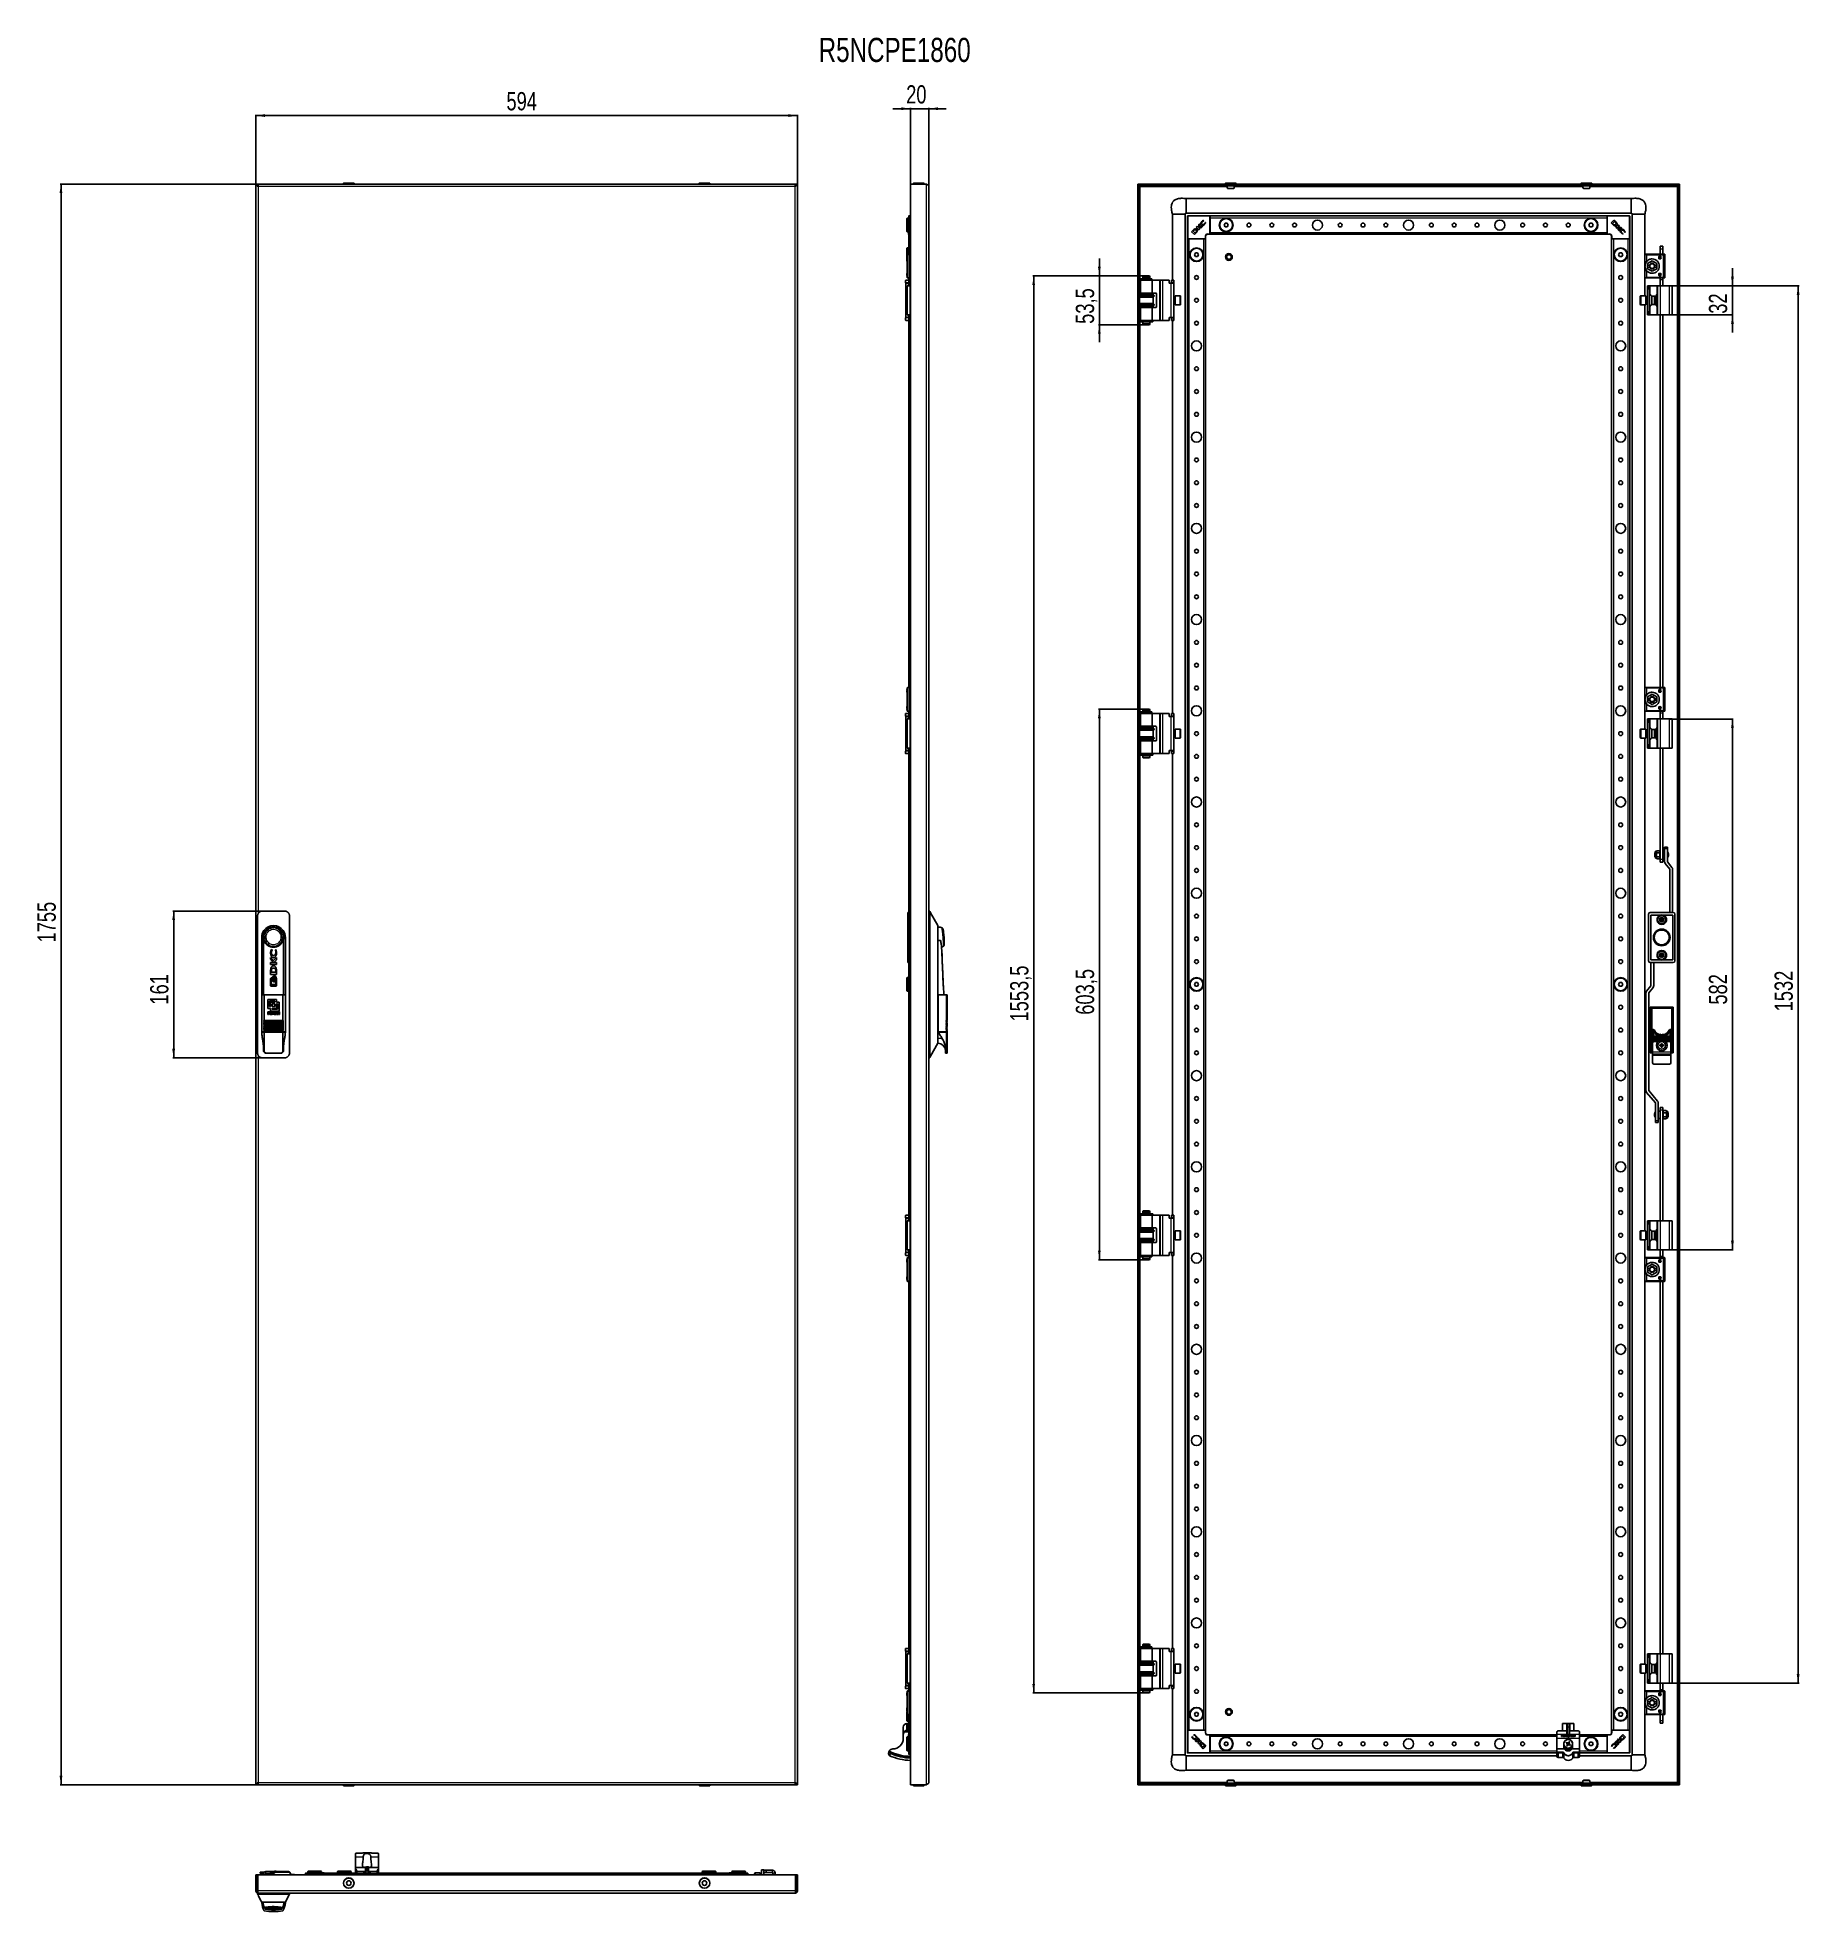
# Model space of a CAD drawing. Header units: millimetres. Extents: x -460 to 1472, y -1011 to 1043.
import ezdxf

# ---------------------------------------------------------------- set-up
doc = ezdxf.new("R2010")
doc.units = ezdxf.units.MM
doc.layers.add('FORMAT', color=7, linetype='Continuous')
doc.styles.add('SLDTEXTSTYLE0', font='TXT', dxfattribs={"width": 0.75})
doc.dimstyles.new('SLDDIMSTYLE0', dxfattribs={"dimtxt": 20, "dimasz": 10, "dimexe": 0, "dimexo": 0.0625, "dimgap": 5, "dimtad": 2, "dimdec": 1, "dimrnd": 1e-09, "dimzin": 12, "dimdsep": 46, "dimtxsty": 'SLDTEXTSTYLE0', "dimsah": 1, "dimcen": 0.09, "dimadec": 0, "dimazin": 3, "dimtfac": 1, "dimtofl": 0, "dimtmove": 0, "dimatfit": 3, "dimfxl": 0, "dimfrac": 2, "dimtolj": 1, "dimtzin": 12, "dimarcsym": 0})
doc.dimstyles.new('SLDDIMSTYLE1', dxfattribs={"dimtxt": 20, "dimasz": 10, "dimexe": 0, "dimexo": 0.0625, "dimgap": 5, "dimtad": 2, "dimdec": 1, "dimrnd": 1e-09, "dimzin": 12, "dimdsep": 46, "dimtxsty": 'SLDTEXTSTYLE0', "dimsah": 1, "dimcen": 0.09, "dimadec": 0, "dimazin": 3, "dimtfac": 1, "dimtmove": 0, "dimatfit": 0, "dimfxl": 0, "dimfrac": 2, "dimtolj": 1, "dimtzin": 12, "dimarcsym": 0})

msp = doc.modelspace()

# ---------------------------------------------------------------- texts
at = {"layer": 'FORMAT', "insert": (396.57, 1042.76), "char_height": 26.458, "attachment_point": 1, "style": 'SLDTEXTSTYLE0'}
msp.add_mtext('R5NCPE1860', dxfattribs=at)

# ---------------------------------------------------------------- blocks, each defined once
blk = doc.blocks.new('_D')
at = {"layer": 'FORMAT'}
for p, q in [((-220.5, 882.5), (-220.5, 958.5)), ((-220.5, 957.5), (373.5, 957.5)), ((373.5, 882.5), (373.5, 958.5))]:
    blk.add_line(p, q, dxfattribs=at)
for points in [[(-220.5, 957.5), (-210.5, 956), (-210.5, 959.1)], [(373.5, 957.5), (363.5, 959.1), (363.5, 956)]]:
    blk.add_solid(points, dxfattribs=at)
at = {"layer": 'FORMAT', "insert": (54.3, 983.3), "char_height": 20, "attachment_point": 1, "style": 'SLDTEXTSTYLE0'}
blk.add_mtext('594', dxfattribs=at)
blk = doc.blocks.new('_D_1')
at = {"layer": 'FORMAT'}
for p, q in [((-220.5, 882.5), (-435, 882.5)), ((-434, -872.5), (-434, 882.5)), ((-220.5, -872.5), (-435, -872.5))]:
    blk.add_line(p, q, dxfattribs=at)
for points in [[(-434, 882.5), (-435.6, 872.5), (-432.5, 872.5)], [(-434, -872.5), (-432.5, -862.5), (-435.6, -862.5)]]:
    blk.add_solid(points, dxfattribs=at)
at = {"layer": 'FORMAT', "insert": (-459.8, 51), "char_height": 20, "attachment_point": 1, "rotation": 90, "style": 'SLDTEXTSTYLE0'}
blk.add_mtext('1755', dxfattribs=at)
blk = doc.blocks.new('_D_2')
at = {"layer": 'FORMAT'}
for p, q in [((-213, 85.5), (-311.5, 85.5)), ((-310.5, 85.5), (-310.5, -75.5)), ((-213, -75.5), (-311.5, -75.5))]:
    blk.add_line(p, q, dxfattribs=at)
for points in [[(-310.5, 85.5), (-312.1, 75.5), (-309, 75.5)], [(-310.5, -75.5), (-309, -65.5), (-312.1, -65.5)]]:
    blk.add_solid(points, dxfattribs=at)
at = {"layer": 'FORMAT', "insert": (-336.3, -17.1), "char_height": 20, "attachment_point": 1, "rotation": 90, "style": 'SLDTEXTSTYLE0'}
blk.add_mtext('161', dxfattribs=at)
blk = doc.blocks.new('_D_3')
at = {"layer": 'FORMAT'}
for p, q in [((497.3, 882.5), (497.3, 966)), ((517.3, 879.9), (517.3, 966)), ((497.3, 965), (478, 965)), ((497.3, 965), (517.3, 965)), ((517.3, 965), (536.5, 965))]:
    blk.add_line(p, q, dxfattribs=at)
for points in [[(497.3, 965), (487.3, 966.6), (487.3, 963.5)], [(517.3, 965), (527.3, 963.5), (527.3, 966.6)]]:
    blk.add_solid(points, dxfattribs=at)
at = {"layer": 'FORMAT', "insert": (492.5, 990.8), "char_height": 20, "attachment_point": 1, "style": 'SLDTEXTSTYLE0'}
blk.add_mtext('20', dxfattribs=at)
blk = doc.blocks.new('_D_4')
at = {"layer": 'FORMAT'}
for p, q in [((752.4, 781.8), (703.3, 781.8)), ((704.3, 781.8), (704.3, 801)), ((704.3, 781.8), (704.3, 728.3)), ((752.4, 728.3), (703.3, 728.3)), ((704.3, 728.3), (704.3, 709))]:
    blk.add_line(p, q, dxfattribs=at)
for points in [[(704.3, 781.8), (705.8, 791.8), (702.8, 791.8)], [(704.3, 728.3), (702.8, 718.3), (705.8, 718.3)]]:
    blk.add_solid(points, dxfattribs=at)
at = {"layer": 'FORMAT', "insert": (678.5, 729.2), "char_height": 20, "attachment_point": 1, "rotation": 90, "style": 'SLDTEXTSTYLE0'}
blk.add_mtext('53,5', dxfattribs=at)
blk = doc.blocks.new('_D_5')
at = {"layer": 'FORMAT'}
for p, q in [((1332.3, 771), (1471.3, 771)), ((1470.3, 771), (1470.3, -761)), ((1332.3, -761), (1471.3, -761))]:
    blk.add_line(p, q, dxfattribs=at)
for points in [[(1470.3, 771), (1468.8, 761), (1471.9, 761)], [(1470.3, -761), (1471.9, -751), (1468.8, -751)]]:
    blk.add_solid(points, dxfattribs=at)
at = {"layer": 'FORMAT', "insert": (1444.5, -24.5), "char_height": 20, "attachment_point": 1, "rotation": 90, "style": 'SLDTEXTSTYLE0'}
blk.add_mtext('1532', dxfattribs=at)
blk = doc.blocks.new('_D_6')
at = {"layer": 'FORMAT'}
for p, q in [((1398.3, 771), (1398.3, 790.3)), ((1332.3, 771), (1399.3, 771)), ((1398.3, 771), (1398.3, 739)), ((1332.3, 739), (1399.3, 739)), ((1398.3, 739), (1398.3, 719.8))]:
    blk.add_line(p, q, dxfattribs=at)
for points in [[(1398.3, 771), (1399.9, 781), (1396.8, 781)], [(1398.3, 739), (1396.8, 729), (1399.9, 729)]]:
    blk.add_solid(points, dxfattribs=at)
at = {"layer": 'FORMAT', "insert": (1372.5, 740.3), "char_height": 20, "attachment_point": 1, "rotation": 90, "style": 'SLDTEXTSTYLE0'}
blk.add_mtext('32', dxfattribs=at)
blk = doc.blocks.new('_D_7')
at = {"layer": 'FORMAT'}
for p, q in [((752.4, 781.8), (631.3, 781.8)), ((632.3, 781.8), (632.3, -771.7)), ((752.4, -771.7), (631.3, -771.7))]:
    blk.add_line(p, q, dxfattribs=at)
for points in [[(632.3, 781.8), (630.8, 771.8), (633.8, 771.8)], [(632.3, -771.7), (633.8, -761.7), (630.8, -761.7)]]:
    blk.add_solid(points, dxfattribs=at)
at = {"layer": 'FORMAT', "insert": (606.5, -35.6), "char_height": 20, "attachment_point": 1, "rotation": 90, "style": 'SLDTEXTSTYLE0'}
blk.add_mtext('1553,5', dxfattribs=at)
blk = doc.blocks.new('_D_8')
at = {"layer": 'FORMAT'}
for p, q in [((1329.3, 296), (1399.3, 296)), ((1398.3, 296), (1398.3, -286)), ((1329.3, -286), (1399.3, -286))]:
    blk.add_line(p, q, dxfattribs=at)
for points in [[(1398.3, 296), (1396.8, 286), (1399.9, 286)], [(1398.3, -286), (1399.9, -276), (1396.8, -276)]]:
    blk.add_solid(points, dxfattribs=at)
at = {"layer": 'FORMAT', "insert": (1372.5, -17.1), "char_height": 20, "attachment_point": 1, "rotation": 90, "style": 'SLDTEXTSTYLE0'}
blk.add_mtext('582', dxfattribs=at)
blk = doc.blocks.new('_D_9')
at = {"layer": 'FORMAT'}
for p, q in [((752.4, 306.8), (703.3, 306.8)), ((704.3, 306.8), (704.3, -296.7)), ((752.4, -296.7), (703.3, -296.7))]:
    blk.add_line(p, q, dxfattribs=at)
for points in [[(704.3, 306.8), (702.8, 296.8), (705.8, 296.8)], [(704.3, -296.7), (705.8, -286.7), (702.8, -286.7)]]:
    blk.add_solid(points, dxfattribs=at)
at = {"layer": 'FORMAT', "insert": (678.5, -28.2), "char_height": 20, "attachment_point": 1, "rotation": 90, "style": 'SLDTEXTSTYLE0'}
blk.add_mtext('603,5', dxfattribs=at)

# ---------------------------------------------------------------- dimensions: what is measured, and where the dimension line sits
at = {"layer": 'FORMAT'}
for base, p1, p2, dimstyle, picture, middle in [((517.27, 965.03), (497.27, 882.53), (517.27, 879.93), 'SLDDIMSTYLE1', '_D_3', (507.27, 965.03)), ((373.47, 957.53), (-220.53, 882.53), (373.47, 882.53), 'SLDDIMSTYLE0', '_D', (76.47, 957.53))]:
    dim = msp.add_linear_dim(base=base, p1=p1, p2=p2, dimstyle=dimstyle, dxfattribs=at)
    dim.commit()
    dim.dimension.update_dxf_attribs({"geometry": picture, "text_midpoint": middle, "dimtype": 160})
for base, p1, p2, dimstyle, picture, middle in [((-434.02, 882.53), (-220.53, -872.47), (-220.53, 882.53), 'SLDDIMSTYLE0', '_D_1', (-434.02, 80.6)), ((632.31, -771.72), (752.39, 781.78), (752.39, -771.72), 'SLDDIMSTYLE0', '_D_7', (632.31, 5.03)), ((704.31, 728.28), (752.39, 781.78), (752.39, 728.28), 'SLDDIMSTYLE1', '_D_4', (704.31, 755.03)), ((1398.32, 739.03), (1332.31, 771.03), (1332.31, 739.03), 'SLDDIMSTYLE1', '_D_6', (1398.32, 755.03)), ((1470.32, -760.97), (1332.31, 771.03), (1332.31, -760.97), 'SLDDIMSTYLE0', '_D_5', (1470.32, 5.03)), ((704.31, -296.72), (752.39, 306.78), (752.39, -296.72), 'SLDDIMSTYLE0', '_D_9', (704.31, 5.03)), ((1398.32, -285.97), (1329.31, 296.03), (1329.31, -285.97), 'SLDDIMSTYLE0', '_D_8', (1398.32, 5.03)), ((-310.54, -75.47), (-213.03, 85.53), (-213.03, -75.47), 'SLDDIMSTYLE0', '_D_2', (-310.54, 5.03))]:
    dim = msp.add_linear_dim(base=base, p1=p1, p2=p2, angle=90, dimstyle=dimstyle, dxfattribs=at)
    dim.commit()
    dim.dimension.update_dxf_attribs({"geometry": picture, "text_midpoint": middle, "dimtype": 160})

# ---------------------------------------------------------------- linework, layer by layer
at = {"color": 7, "linetype": 'Continuous', "lineweight": 25}
for p, q in [((-124.03, 883.53), (-113.03, 883.53)), ((265.97, 883.53), (268.46, 883.53)), ((268.46, 883.53), (276.97, 883.53)), ((500.77, 883.53), (501.67, 883.53)), ((501.67, 883.53), (511.77, 883.53)), ((842.81, 883.53), (853.81, 883.53)), ((1232.81, 883.53), (1241.32, 883.53)), ((1241.32, 883.53), (1243.81, 883.53)), ((-220.53, -872.47), (-220.53, 882.53)), ((-220.53, 882.53), (-218.53, 882.53)), ((371.17, 882.53), (-218.23, 882.53)), ((-218.23, 880.8), (-218.23, 882.53)), ((-124.28, 883.28), (-124.28, 882.53)), ((-112.78, 882.53), (-112.78, 883.28)), ((265.72, 883.28), (265.72, 882.53)), ((277.22, 882.53), (277.22, 883.28)), ((371.17, 882.53), (371.17, 880.8)), ((373.47, 882.53), (371.47, 882.53)), ((373.47, -872.47), (373.47, 882.53)), ((497.27, -872.47), (497.27, 882.53)), ((514.67, 882.53), (497.27, 882.53)), ((500.52, 883.28), (500.52, 882.53)), ((512.02, 882.53), (512.02, 883.28)), ((517.27, 879.93), (517.27, 82.53)), ((746.31, 882.53), (748.31, 882.53)), ((746.31, 882.53), (746.31, -872.47)), ((748.31, 882.53), (748.31, -872.47)), ((1338.01, 882.53), (748.61, 882.53)), ((748.61, 880.53), (748.61, 882.53)), ((1338.01, 880.53), (748.61, 880.53)), ((748.91, 879.93), (748.71, 880.53)), ((799.31, 866.53), (799.31, 850.69)), ((799.31, 866.53), (1287.31, 866.53)), ((842.56, 883.28), (842.56, 882.53)), ((854.06, 882.53), (854.06, 883.28)), ((1232.56, 883.28), (1232.56, 882.53)), ((1244.06, 882.53), (1244.06, 883.28)), ((1337.92, 880.53), (1337.71, 879.93)), ((1338.01, 880.53), (1338.01, 882.53)), ((1340.31, 882.53), (1338.31, 882.53)), ((1338.31, -872.47), (1338.31, 882.53)), ((1340.31, -872.47), (1340.31, 882.53)), ((493.77, 845.03), (493.27, 844.53)), ((493.27, 837.53), (493.27, 844.53)), ((495.27, 845.03), (493.77, 845.03)), ((493.77, 845.03), (493.77, 837.53)), ((495.07, 842.88), (495.27, 842.88)), ((495.07, 840.89), (495.07, 842.88)), ((495.27, 822.83), (495.27, 847.23)), ((495.57, 847.53), (497.27, 847.53)), ((784.31, 849.53), (785.29, 849.53)), ((784.31, 849.53), (784.31, 777.03)), ((785.29, 849.53), (787.75, 849.53)), ((787.75, 849.53), (791.31, 849.53)), ((791.31, 849.53), (794.88, 849.53)), ((798.31, 849.53), (798.31, -839.47)), ((799.31, 850.53), (1287.31, 850.53)), ((800.81, 822.83), (800.81, 847.23)), ((801.11, 847.53), (825.51, 847.53)), ((818.75, 841.99), (818.42, 842.67)), ((825.81, 847.23), (825.81, 847.53)), ((825.81, 847.53), (1260.81, 847.53)), ((825.81, 847.23), (825.81, 846.58)), ((825.81, 845.53), (825.81, 846.58)), ((825.81, 829.53), (825.81, 845.53)), ((1260.81, 847.23), (1260.81, 847.53)), ((1260.81, 846.58), (1260.81, 847.23)), ((1260.81, 845.53), (1260.81, 846.58)), ((1260.81, 829.53), (1260.81, 845.53)), ((1261.11, 847.53), (1285.51, 847.53)), ((1268.42, 842.88), (1265.46, 839.92)), ((1270.41, 840.89), (1268.42, 842.88)), ((1285.81, 847.23), (1285.81, 822.83)), ((1288.31, 849.53), (1288.31, -839.47)), ((1302.31, 849.53), (1302.31, 805.2)), ((493.27, 830.53), (493.27, 837.53)), ((493.27, 830.53), (493.77, 830.03)), ((493.77, 837.53), (493.77, 830.03)), ((493.77, 830.03), (495.07, 830.03)), ((495.05, 836.47), (495.07, 836.47)), ((495.27, 833.24), (495.05, 833.24)), ((495.07, 840.89), (495.27, 840.89)), ((495.07, 838.92), (495.07, 840.89)), ((495.07, 838.92), (495.27, 838.92)), ((495.07, 837.88), (495.27, 837.88)), ((495.07, 836.83), (495.07, 837.88)), ((495.07, 836.83), (495.27, 836.83)), ((495.07, 835.44), (495.07, 836.83)), ((495.07, 835.44), (495.27, 835.44)), ((495.07, 834.95), (495.07, 835.44)), ((495.07, 834.16), (495.07, 834.95)), ((495.07, 834.95), (495.27, 834.95)), ((495.07, 834.16), (495.27, 834.16)), ((495.07, 833.38), (495.07, 834.16)), ((495.07, 829.93), (495.27, 829.93)), ((495.07, 829.59), (495.07, 829.93)), ((495.07, 829.59), (495.27, 829.59)), ((495.07, 828.92), (495.07, 829.57)), ((495.07, 828.92), (495.27, 828.92)), ((495.07, 827.89), (495.27, 827.89)), ((495.07, 827.78), (495.07, 827.89)), ((495.07, 827.78), (495.27, 827.78)), ((495.07, 827.53), (495.07, 827.78)), ((495.07, 827.53), (495.27, 827.53)), ((495.07, 827.18), (495.07, 827.53)), ((495.07, 827.18), (495.27, 827.18)), ((495.27, 822.53), (495.27, 805.53)), ((495.27, 822.53), (495.57, 822.53)), ((496.22, 822.53), (495.57, 822.53)), ((496.22, 822.53), (497.27, 822.53)), ((800.81, -812.47), (800.81, 822.53)), ((801.11, 822.53), (800.81, 822.53)), ((801.76, 822.53), (801.11, 822.53)), ((802.81, 822.53), (801.76, 822.53)), ((818.81, 822.53), (802.81, 822.53)), ((807.45, 832.13), (805.46, 830.14)), ((805.46, 830.14), (808.42, 827.18)), ((807.71, 831.58), (806.98, 830.84)), ((806.98, 830.84), (809.17, 828.66)), ((808.42, 827.18), (810.31, 829.07)), ((809.17, 828.66), (809.82, 829.34)), ((810.31, 829.07), (810.33, 829.09)), ((811.51, 836.19), (810.47, 835.14)), ((810.47, 835.14), (813.42, 832.18)), ((812.9, 834.8), (811.51, 836.19)), ((813.39, 838.06), (812.9, 834.8)), ((813.24, 834.48), (815.9, 834.66)), ((814.48, 833.24), (813.24, 834.48)), ((814.19, 838.86), (813.39, 838.06)), ((813.42, 832.18), (814.48, 833.24)), ((813.71, 835.76), (814.19, 838.86)), ((817.19, 835.94), (813.71, 835.76)), ((815.9, 834.66), (817.19, 835.94)), ((818.61, 841.85), (818.75, 841.99)), ((819.87, 822.53), (818.81, 822.53)), ((820.51, 822.53), (819.87, 822.53)), ((820.57, 840.41), (820.46, 840.3)), ((820.81, 822.53), (820.51, 822.53)), ((820.81, 839.9), (820.57, 840.41)), ((820.81, 825.53), (820.81, 822.83)), ((820.81, -812.47), (820.81, 822.53)), ((825.51, 827.53), (822.81, 827.53)), ((825.81, 828.48), (825.81, 829.53)), ((825.81, 828.48), (825.81, 827.83)), ((825.81, 827.53), (825.81, 827.83)), ((825.81, 827.53), (1260.81, 827.53)), ((842.16, 839.53), (841.01, 837.53)), ((841.01, 837.53), (842.16, 835.53)), ((844.47, 839.53), (842.16, 839.53)), ((842.16, 835.53), (844.47, 835.53)), ((845.62, 837.53), (844.47, 839.53)), ((844.47, 835.53), (845.62, 837.53)), ((1242.16, 839.53), (1241.01, 837.53)), ((1241.01, 837.53), (1242.16, 835.53)), ((1244.47, 839.53), (1242.16, 839.53)), ((1242.16, 835.53), (1244.47, 835.53)), ((1245.62, 837.53), (1244.47, 839.53)), ((1244.47, 835.53), (1245.62, 837.53)), ((1260.81, 828.48), (1260.81, 829.53)), ((1260.81, 827.83), (1260.81, 828.48)), ((1260.81, 827.53), (1260.81, 827.83)), ((1263.81, 827.53), (1261.11, 827.53)), ((1265.46, 839.92), (1267.35, 838.03)), ((1265.81, 822.83), (1265.81, 825.53)), ((1265.81, 822.53), (1265.81, -812.47)), ((1265.81, 822.53), (1266.11, 822.53)), ((1266.76, 822.53), (1266.11, 822.53)), ((1266.76, 822.53), (1267.81, 822.53)), ((1269.12, 841.36), (1266.94, 839.18)), ((1266.94, 839.18), (1267.62, 838.52)), ((1267.35, 838.03), (1267.37, 838.01)), ((1267.81, 822.53), (1283.81, 822.53)), ((1269.87, 840.64), (1269.12, 841.36)), ((1273.42, 837.88), (1270.47, 834.92)), ((1270.47, 834.92), (1271.52, 833.86)), ((1271.52, 833.86), (1272.77, 835.1)), ((1272.77, 835.1), (1272.94, 832.44)), ((1272.94, 832.44), (1274.23, 831.16)), ((1273.08, 835.44), (1274.47, 836.83)), ((1276.35, 834.95), (1273.08, 835.44)), ((1274.47, 836.83), (1273.42, 837.88)), ((1274.05, 834.63), (1277.15, 834.16)), ((1274.23, 831.16), (1274.05, 834.63)), ((1277.15, 834.16), (1276.35, 834.95)), ((1278.19, 827.53), (1278.7, 827.78)), ((1278.7, 827.78), (1278.59, 827.89)), ((1280.13, 829.73), (1280.27, 829.59)), ((1280.27, 829.59), (1280.96, 829.93)), ((1283.81, 822.53), (1284.87, 822.53)), ((1285.51, 822.53), (1284.87, 822.53)), ((1285.51, 822.53), (1285.81, 822.53)), ((1285.81, 822.53), (1285.81, -812.47)), ((493.77, 812.53), (493.27, 812.03)), ((493.27, 802.8), (493.27, 812.03)), ((493.27, 801.13), (493.27, 801.82)), ((493.67, 805.03), (493.67, 780.03)), ((495.27, 812.53), (493.77, 812.53)), ((493.77, 812.53), (493.77, 805.35)), ((497.16, 805.53), (495.67, 805.53)), ((809.66, 807.03), (808.51, 805.03)), ((808.51, 805.03), (809.66, 803.03)), ((811.97, 807.03), (809.66, 807.03)), ((809.66, 803.03), (811.97, 803.03)), ((813.12, 805.03), (811.97, 807.03)), ((811.97, 803.03), (813.12, 805.03)), ((1274.66, 807.03), (1273.51, 805.03)), ((1273.51, 805.03), (1274.66, 803.03)), ((1276.97, 807.03), (1274.66, 807.03)), ((1274.66, 803.03), (1276.97, 803.03)), ((1278.12, 805.03), (1276.97, 807.03)), ((1276.97, 803.03), (1278.12, 805.03)), ((1302.31, 805.03), (1302.31, 780.03)), ((1322.31, 805.53), (1304.31, 805.53)), ((1317.76, 802.49), (1317.76, 800.62)), ((1318.29, 802.24), (1318.29, 802.45)), ((1318.67, 802.24), (1318.29, 802.24)), ((1318.29, 801.88), (1318.71, 801.88)), ((1318.29, 801.3), (1318.29, 801.88)), ((1319.01, 814.23), (1322.01, 814.23)), ((1319.01, 811.23), (1319.01, 814.23)), ((1319.01, 811.23), (1319.01, 805.53)), ((1322.01, 814.23), (1322.01, 811.23)), ((1322.01, 811.23), (1322.01, 805.53)), ((1322.91, 805.53), (1322.66, 805.53)), ((1324.31, 780.03), (1324.31, 805.03)), ((493.27, 798.03), (493.27, 800.32)), ((493.27, 798.03), (493.77, 797.53)), ((752.39, 781.78), (751.81, 780.78)), ((751.81, 780.78), (751.81, 778.78)), ((759.81, 780.78), (751.81, 780.78)), ((752.39, 781.78), (759.24, 781.78)), ((759.81, 780.78), (759.24, 781.78)), ((759.81, 778.78), (759.81, 780.78)), ((1303.14, 795.66), (1304.65, 797.91)), ((1304.65, 787.15), (1303.14, 789.4)), ((1310.31, 798.25), (1305.36, 795.39)), ((1305.36, 795.39), (1305.36, 793.53)), ((1305.36, 791.53), (1305.36, 793.53)), ((1305.36, 793.53), (1307.33, 793.53)), ((1305.36, 791.53), (1305.36, 789.67)), ((1305.36, 791.53), (1307.33, 791.53)), ((1305.36, 789.67), (1310.31, 786.81)), ((1308.02, 793.53), (1307.33, 793.53)), ((1307.33, 791.53), (1308.02, 791.53)), ((1315.26, 795.39), (1310.31, 798.25)), ((1310.31, 786.81), (1315.26, 789.67)), ((1313.3, 793.53), (1312.61, 793.53)), ((1312.61, 791.53), (1313.3, 791.53)), ((1313.3, 793.53), (1315.26, 793.53)), ((1313.3, 791.53), (1315.26, 791.53)), ((1315.26, 793.53), (1315.26, 795.39)), ((1315.26, 793.53), (1315.26, 791.53)), ((1315.26, 789.67), (1315.26, 791.53)), ((1317.76, 782.57), (1317.76, 784.44)), ((1318.21, 800.62), (1318.21, 800.9)), ((1318.21, 784.44), (1318.21, 784.16)), ((1318.29, 783.18), (1318.29, 783.76)), ((1318.71, 783.18), (1318.29, 783.18)), ((1318.67, 782.82), (1318.29, 782.82)), ((1318.29, 782.82), (1318.29, 782.61)), ((491.72, 776.53), (491.72, 774.53)), ((495.27, 777.03), (492.22, 777.03)), ((492.22, 774.03), (495.27, 774.03)), ((492.22, 774.03), (492.22, 773.73)), ((492.22, 736.33), (492.22, 773.73)), ((492.22, 773.73), (495.22, 773.73)), ((493.77, 739.03), (493.77, 771.03)), ((493.77, 771.03), (496.77, 771.03)), ((494.72, 774.03), (494.72, 773.73)), ((495.22, 773.73), (495.27, 773.73)), ((495.27, 779.53), (495.27, 771.03)), ((495.67, 779.53), (497.27, 779.53)), ((497.27, 771.03), (496.77, 771.03)), ((748.31, 762.03), (763.31, 762.03)), ((763.31, 761.43), (748.31, 761.43)), ((748.66, 778.73), (748.66, 777.83)), ((748.66, 778.73), (761.55, 778.73)), ((748.66, 777.83), (761.55, 777.83)), ((749.36, 777.03), (749.36, 763.03)), ((749.36, 777.03), (762.26, 777.03)), ((762.26, 763.03), (749.36, 763.03)), ((756.57, 778.78), (751.81, 778.78)), ((751.81, 777.78), (751.81, 777.03)), ((756.57, 777.78), (751.81, 777.78)), ((751.81, 763.03), (751.81, 762.03)), ((752.31, 778.78), (752.31, 778.73)), ((752.31, 777.83), (752.31, 777.78)), ((759.81, 778.78), (756.57, 778.78)), ((759.81, 777.78), (756.57, 777.78)), ((759.31, 778.73), (759.31, 778.78)), ((759.31, 777.78), (759.31, 777.83)), ((759.81, 777.03), (759.81, 777.78)), ((759.81, 762.03), (759.81, 763.03)), ((761.55, 778.73), (761.64, 778.73)), ((761.55, 777.83), (761.64, 777.83)), ((761.64, 777.83), (761.64, 778.73)), ((761.64, 778.73), (761.85, 778.73)), ((761.64, 777.83), (761.85, 777.83)), ((761.85, 777.83), (761.85, 778.73)), ((762.26, 763.03), (762.26, 777.03)), ((770.36, 777.03), (762.26, 777.03)), ((762.26, 763.03), (766.36, 763.03)), ((763.31, 761.43), (763.31, 762.03)), ((764.01, 760.74), (763.31, 761.43)), ((766.86, 762.53), (766.86, 747.53)), ((770.86, 777.03), (770.36, 777.03)), ((770.86, 777.03), (773.86, 777.03)), ((770.86, 733.03), (770.86, 777.03)), ((780.86, 777.03), (773.86, 777.03)), ((780.86, 777.03), (780.86, 773.73)), ((780.86, 773.73), (782.86, 773.73)), ((782.86, 773.73), (785.86, 773.73)), ((783.36, 777.03), (785.86, 777.03)), ((783.36, 776.53), (783.36, 777.03)), ((783.36, 776.53), (783.36, 774.53)), ((783.36, 774.03), (783.36, 774.53)), ((785.86, 774.03), (783.36, 774.03)), ((783.36, 774.03), (783.36, 773.73)), ((785.86, 777.03), (785.86, 776.53)), ((785.86, 776.53), (785.86, 774.53)), ((785.86, 774.53), (785.86, 774.03)), ((785.86, 773.73), (785.86, 774.03)), ((785.86, 736.33), (785.86, 773.73)), ((1302.31, 779.85), (1302.31, 760.03)), ((1304.31, 779.53), (1322.31, 779.53)), ((1305.31, 771.03), (1307.31, 771.03)), ((1305.31, 770.03), (1305.31, 771.03)), ((1305.31, 769.03), (1305.31, 770.03)), ((1305.31, 768.03), (1305.31, 769.03)), ((1307.31, 768.03), (1305.31, 768.03)), ((1305.31, 768.03), (1305.31, 767.53)), ((1307.31, 767.53), (1305.31, 767.53)), ((1305.31, 767.53), (1305.31, 742.53)), ((1307.31, 771.03), (1307.31, 770.03)), ((1308.31, 771.03), (1307.31, 771.03)), ((1307.31, 769.03), (1307.31, 770.03)), ((1307.31, 769.03), (1307.31, 768.03)), ((1307.31, 768.03), (1307.31, 767.53)), ((1307.31, 767.53), (1307.31, 742.53)), ((1307.31, 761.03), (1308.31, 761.03)), ((1308.31, 771.03), (1315.31, 771.03)), ((1309.01, 761.03), (1308.31, 761.03)), ((1309.01, 761.03), (1309.01, 760.58)), ((1314.61, 749.03), (1314.61, 761.03)), ((1315.31, 761.03), (1314.61, 761.03)), ((1316.31, 771.03), (1315.31, 771.03)), ((1315.31, 761.03), (1316.31, 761.03)), ((1316.31, 771.03), (1319.31, 771.03)), ((1316.31, 739.03), (1316.31, 771.03)), ((1319.01, 779.6), (1319.01, 777.73)), ((1319.01, 777.73), (1319.01, 771.03)), ((1329.31, 771.03), (1319.31, 771.03)), ((1322.01, 779.6), (1322.01, 777.73)), ((1322.01, 777.73), (1322.01, 771.03)), ((1322.66, 779.53), (1322.91, 779.53)), ((1329.31, 771.03), (1332.31, 771.03)), ((1332.31, 739.03), (1332.31, 771.03)), ((763.31, 758.63), (748.31, 758.63)), ((763.31, 751.43), (748.31, 751.43)), ((763.31, 748.63), (748.31, 748.63)), ((748.31, 748.03), (763.31, 748.03)), ((749.36, 747.03), (749.36, 733.03)), ((749.36, 747.03), (762.26, 747.03)), ((751.81, 748.03), (751.81, 747.03)), ((759.81, 747.03), (759.81, 748.03)), ((762.26, 733.03), (762.26, 747.03)), ((766.36, 747.03), (762.26, 747.03)), ((763.31, 758.63), (764.01, 759.32)), ((763.31, 751.43), (763.31, 758.63)), ((764.01, 750.74), (763.31, 751.43)), ((763.31, 748.63), (764.01, 749.32)), ((763.31, 748.03), (763.31, 748.63)), ((787.11, 758.03), (785.86, 758.03)), ((785.86, 752.03), (787.11, 752.03)), ((792.76, 760.03), (787.36, 760.03)), ((787.36, 760.03), (787.36, 750.03)), ((787.36, 750.03), (792.76, 750.03)), ((793.36, 759.43), (793.36, 750.63)), ((1297.31, 752.78), (1297.31, 759.43)), ((1297.31, 750.63), (1297.31, 752.78)), ((1303.31, 760.03), (1297.91, 760.03)), ((1297.91, 750.03), (1303.31, 750.03)), ((1302.31, 750.03), (1302.31, 330.2)), ((1303.31, 752.47), (1303.31, 760.03)), ((1303.31, 750.03), (1303.31, 752.47)), ((1304.81, 758.03), (1303.56, 758.03)), ((1303.56, 752.03), (1304.81, 752.03)), ((1305.31, 760.03), (1304.81, 760.03)), ((1304.81, 760.03), (1304.81, 758.82)), ((1304.81, 758.82), (1304.81, 750.03)), ((1304.81, 750.03), (1305.31, 750.03)), ((1307.31, 742.53), (1305.31, 742.53)), ((1305.31, 742.53), (1305.31, 742.03)), ((1305.31, 741.03), (1305.31, 742.03)), ((1305.31, 742.03), (1307.31, 742.03)), ((1305.31, 740.03), (1305.31, 741.03)), ((1305.31, 739.03), (1305.31, 740.03)), ((1308.31, 749.03), (1307.31, 749.03)), ((1307.31, 742.53), (1307.31, 742.03)), ((1307.31, 742.03), (1307.31, 741.03)), ((1307.31, 740.03), (1307.31, 741.03)), ((1307.31, 740.03), (1307.31, 739.03)), ((1308.31, 749.03), (1309.01, 749.03)), ((1309.01, 749.48), (1309.01, 749.03)), ((1312.95, 759.53), (1309.81, 759.53)), ((1309.81, 750.53), (1309.81, 759.53)), ((1309.81, 750.53), (1312.95, 750.53)), ((1313.81, 759.03), (1312.95, 759.53)), ((1312.95, 750.53), (1312.95, 759.53)), ((1312.95, 750.53), (1313.81, 751.03)), ((1313.81, 751.03), (1313.81, 759.03)), ((1314.61, 749.03), (1315.31, 749.03)), ((1316.31, 749.03), (1315.31, 749.03)), ((491.72, 735.53), (491.72, 733.53)), ((495.22, 736.33), (492.22, 736.33)), ((492.22, 736.33), (492.22, 736.03)), ((495.27, 736.03), (492.22, 736.03)), ((492.22, 733.03), (495.27, 733.03)), ((496.77, 739.03), (493.77, 739.03)), ((494.72, 736.33), (494.72, 736.03)), ((495.27, 736.33), (495.22, 736.33)), ((495.27, 739.03), (495.27, 330.53)), ((496.77, 739.03), (497.27, 739.03)), ((748.66, 732.23), (748.66, 731.33)), ((748.66, 732.23), (762.96, 732.23)), ((748.66, 731.33), (762.96, 731.33)), ((762.26, 733.03), (749.36, 733.03)), ((751.81, 733.03), (751.81, 732.28)), ((756.57, 732.28), (751.81, 732.28)), ((751.81, 731.28), (751.81, 729.28)), ((756.57, 731.28), (751.81, 731.28)), ((751.81, 729.28), (752.39, 728.28)), ((751.81, 729.28), (756.57, 729.28)), ((752.31, 732.28), (752.31, 732.23)), ((752.31, 731.33), (752.31, 731.28)), ((756.46, 728.28), (752.39, 728.28)), ((759.24, 728.28), (756.46, 728.28)), ((759.81, 732.28), (756.57, 732.28)), ((759.81, 731.28), (756.57, 731.28)), ((756.57, 729.28), (759.81, 729.28)), ((759.24, 728.28), (759.81, 729.28)), ((759.31, 732.23), (759.31, 732.28)), ((759.31, 731.28), (759.31, 731.33)), ((759.81, 732.28), (759.81, 733.03)), ((759.81, 729.28), (759.81, 731.28)), ((762.26, 733.03), (770.36, 733.03)), ((762.96, 731.33), (762.96, 732.23)), ((770.36, 733.03), (770.86, 733.03)), ((773.86, 733.03), (770.86, 733.03)), ((773.86, 733.03), (780.86, 733.03)), ((780.86, 736.33), (782.86, 736.33)), ((780.86, 736.33), (780.86, 733.03)), ((785.86, 736.33), (782.86, 736.33)), ((783.36, 736.33), (783.36, 736.03)), ((783.36, 736.03), (785.86, 736.03)), ((783.36, 735.53), (783.36, 736.03)), ((783.36, 735.53), (783.36, 733.53)), ((783.36, 733.03), (783.36, 733.53)), ((785.86, 733.03), (783.36, 733.03)), ((784.31, 733.03), (784.31, 302.03)), ((785.86, 736.03), (785.86, 736.33)), ((785.86, 736.03), (785.86, 735.53)), ((785.86, 735.53), (785.86, 733.53)), ((785.86, 733.53), (785.86, 733.03)), ((1307.31, 739.03), (1305.31, 739.03)), ((1307.31, 739.03), (1308.31, 739.03)), ((1315.31, 739.03), (1308.31, 739.03)), ((1315.31, 739.03), (1316.31, 739.03)), ((1319.31, 739.03), (1316.31, 739.03)), ((1319.01, 739.03), (1319.01, 330.53)), ((1319.31, 739.03), (1329.31, 739.03)), ((1322.01, 739.03), (1322.01, 330.53)), ((1332.31, 739.03), (1329.31, 739.03)), ((493.67, 330.03), (493.67, 305.03)), ((497.27, 330.53), (495.67, 330.53)), ((1302.31, 330.03), (1302.31, 305.03)), ((1322.31, 330.53), (1304.31, 330.53)), ((1322.91, 330.53), (1322.66, 330.53)), ((1324.31, 305.03), (1324.31, 330.03)), ((1303.14, 320.66), (1304.65, 322.91)), ((1304.65, 312.15), (1303.14, 314.4)), ((1310.31, 323.25), (1305.36, 320.39)), ((1305.36, 320.39), (1305.36, 318.53)), ((1305.36, 316.53), (1305.36, 318.53)), ((1305.36, 318.53), (1307.33, 318.53)), ((1305.36, 316.53), (1305.36, 314.67)), ((1305.36, 316.53), (1307.33, 316.53)), ((1305.36, 314.67), (1310.31, 311.81)), ((1308.02, 318.53), (1307.33, 318.53)), ((1307.33, 316.53), (1308.02, 316.53)), ((1315.26, 320.39), (1310.31, 323.25)), ((1310.31, 311.81), (1315.26, 314.67)), ((1313.3, 318.53), (1312.61, 318.53)), ((1312.61, 316.53), (1313.3, 316.53)), ((1313.3, 318.53), (1315.26, 318.53)), ((1313.3, 316.53), (1315.26, 316.53)), ((1315.26, 318.53), (1315.26, 320.39)), ((1315.26, 318.53), (1315.26, 316.53)), ((1315.26, 314.67), (1315.26, 316.53)), ((1317.76, 327.49), (1317.76, 325.62)), ((1317.76, 307.57), (1317.76, 309.44)), ((1318.21, 325.62), (1318.21, 325.9)), ((1318.21, 309.44), (1318.21, 309.16)), ((1318.29, 327.24), (1318.29, 327.45)), ((1318.67, 327.24), (1318.29, 327.24)), ((1318.29, 326.88), (1318.71, 326.88)), ((1318.29, 326.3), (1318.29, 326.88)), ((1318.29, 308.18), (1318.29, 308.76)), ((1318.71, 308.18), (1318.29, 308.18)), ((491.72, 301.53), (491.72, 299.53)), ((495.27, 302.03), (492.22, 302.03)), ((492.22, 299.03), (495.27, 299.03)), ((492.22, 299.03), (492.22, 298.73)), ((492.22, 261.33), (492.22, 298.73)), ((492.22, 298.73), (495.22, 298.73)), ((493.77, 296.03), (496.77, 296.03)), ((493.77, 264.03), (493.77, 296.03)), ((494.72, 299.03), (494.72, 298.73)), ((495.22, 298.73), (495.27, 298.73)), ((495.27, 304.53), (495.27, 296.03)), ((495.67, 304.53), (497.27, 304.53)), ((497.27, 296.03), (496.77, 296.03)), ((748.66, 303.73), (748.66, 302.83)), ((748.66, 303.73), (761.55, 303.73)), ((748.66, 302.83), (761.55, 302.83)), ((749.36, 302.03), (749.36, 288.03)), ((749.36, 302.03), (762.26, 302.03)), ((762.26, 288.03), (749.36, 288.03)), ((752.39, 306.78), (751.81, 305.78)), ((751.81, 305.78), (751.81, 303.78)), ((759.81, 305.78), (751.81, 305.78)), ((756.57, 303.78), (751.81, 303.78)), ((751.81, 302.78), (751.81, 302.03)), ((756.57, 302.78), (751.81, 302.78)), ((751.81, 288.03), (751.81, 287.03)), ((752.31, 303.78), (752.31, 303.73)), ((752.31, 302.83), (752.31, 302.78)), ((752.39, 306.78), (759.24, 306.78)), ((759.81, 303.78), (756.57, 303.78)), ((759.81, 302.78), (756.57, 302.78)), ((759.81, 305.78), (759.24, 306.78)), ((759.31, 303.73), (759.31, 303.78)), ((759.31, 302.78), (759.31, 302.83)), ((759.81, 303.78), (759.81, 305.78)), ((759.81, 302.03), (759.81, 302.78)), ((759.81, 287.03), (759.81, 288.03)), ((761.55, 303.73), (761.64, 303.73)), ((761.55, 302.83), (761.64, 302.83)), ((761.64, 302.83), (761.64, 303.73)), ((761.64, 303.73), (761.85, 303.73)), ((761.64, 302.83), (761.85, 302.83)), ((761.85, 302.83), (761.85, 303.73)), ((762.26, 288.03), (762.26, 302.03)), ((770.36, 302.03), (762.26, 302.03)), ((762.26, 288.03), (766.36, 288.03)), ((770.86, 302.03), (770.36, 302.03)), ((770.86, 258.03), (770.86, 302.03)), ((770.86, 302.03), (773.86, 302.03)), ((780.86, 302.03), (773.86, 302.03)), ((780.86, 302.03), (780.86, 298.73)), ((780.86, 298.73), (782.86, 298.73)), ((782.86, 298.73), (785.86, 298.73)), ((783.36, 302.03), (785.86, 302.03)), ((783.36, 301.53), (783.36, 302.03)), ((783.36, 301.53), (783.36, 299.53)), ((783.36, 299.03), (783.36, 299.53)), ((785.86, 299.03), (783.36, 299.03)), ((783.36, 299.03), (783.36, 298.73)), ((785.86, 302.03), (785.86, 301.53)), ((785.86, 301.53), (785.86, 299.53)), ((785.86, 299.53), (785.86, 299.03)), ((785.86, 298.73), (785.86, 299.03)), ((785.86, 261.33), (785.86, 298.73)), ((1302.31, 304.85), (1302.31, 285.03)), ((1304.31, 304.53), (1322.31, 304.53)), ((1305.31, 296.03), (1307.31, 296.03)), ((1305.31, 295.03), (1305.31, 296.03)), ((1305.31, 294.03), (1305.31, 295.03)), ((1305.31, 293.03), (1305.31, 294.03)), ((1307.31, 293.03), (1305.31, 293.03)), ((1305.31, 293.03), (1305.31, 292.53)), ((1307.31, 292.53), (1305.31, 292.53)), ((1305.31, 292.53), (1305.31, 267.53)), ((1307.31, 296.03), (1307.31, 295.03)), ((1308.31, 296.03), (1307.31, 296.03)), ((1307.31, 294.03), (1307.31, 295.03)), ((1307.31, 294.03), (1307.31, 293.03)), ((1307.31, 293.03), (1307.31, 292.53)), ((1307.31, 292.53), (1307.31, 267.53)), ((1308.31, 296.03), (1315.31, 296.03)), ((1316.31, 296.03), (1315.31, 296.03)), ((1316.31, 296.03), (1319.31, 296.03)), ((1316.31, 264.03), (1316.31, 296.03)), ((1318.67, 307.82), (1318.29, 307.82)), ((1318.29, 307.82), (1318.29, 307.61)), ((1319.01, 304.6), (1319.01, 302.73)), ((1319.01, 302.73), (1319.01, 296.03)), ((1329.31, 296.03), (1319.31, 296.03)), ((1322.01, 304.6), (1322.01, 302.73)), ((1322.01, 302.73), (1322.01, 296.03)), ((1322.66, 304.53), (1322.91, 304.53)), ((1329.31, 296.03), (1332.31, 296.03)), ((1332.31, 264.03), (1332.31, 296.03)), ((748.31, 287.03), (763.31, 287.03)), ((763.31, 286.43), (748.31, 286.43)), ((763.31, 283.63), (748.31, 283.63)), ((763.31, 276.43), (748.31, 276.43)), ((763.31, 273.63), (748.31, 273.63)), ((748.31, 273.03), (763.31, 273.03)), ((749.36, 272.03), (749.36, 258.03)), ((749.36, 272.03), (762.26, 272.03)), ((751.81, 273.03), (751.81, 272.03)), ((759.81, 272.03), (759.81, 273.03)), ((762.26, 258.03), (762.26, 272.03)), ((766.36, 272.03), (762.26, 272.03)), ((763.31, 286.43), (763.31, 287.03)), ((764.01, 285.74), (763.31, 286.43)), ((763.31, 283.63), (764.01, 284.32)), ((763.31, 276.43), (763.31, 283.63)), ((764.01, 275.74), (763.31, 276.43)), ((763.31, 273.63), (764.01, 274.32)), ((763.31, 273.03), (763.31, 273.63)), ((766.86, 287.53), (766.86, 272.53)), ((787.11, 283.03), (785.86, 283.03)), ((785.86, 277.03), (787.11, 277.03)), ((792.76, 285.03), (787.36, 285.03)), ((787.36, 285.03), (787.36, 275.03)), ((787.36, 275.03), (792.76, 275.03)), ((793.36, 284.43), (793.36, 275.63)), ((1297.31, 277.78), (1297.31, 284.43)), ((1297.31, 275.63), (1297.31, 277.78)), ((1303.31, 285.03), (1297.91, 285.03)), ((1297.91, 275.03), (1303.31, 275.03)), ((1302.31, 275.03), (1302.31, -264.97)), ((1303.31, 277.47), (1303.31, 285.03)), ((1303.31, 275.03), (1303.31, 277.47)), ((1304.81, 283.03), (1303.56, 283.03)), ((1303.56, 277.03), (1304.81, 277.03)), ((1305.31, 285.03), (1304.81, 285.03)), ((1304.81, 285.03), (1304.81, 283.82)), ((1304.81, 283.82), (1304.81, 275.03)), ((1304.81, 275.03), (1305.31, 275.03)), ((1307.31, 267.53), (1305.31, 267.53)), ((1305.31, 267.53), (1305.31, 267.03)), ((1307.31, 286.03), (1308.31, 286.03)), ((1308.31, 274.03), (1307.31, 274.03)), ((1307.31, 267.53), (1307.31, 267.03)), ((1309.01, 286.03), (1308.31, 286.03)), ((1308.31, 274.03), (1309.01, 274.03)), ((1309.01, 286.03), (1309.01, 285.58)), ((1309.01, 274.48), (1309.01, 274.03)), ((1312.95, 284.53), (1309.81, 284.53)), ((1309.81, 275.53), (1309.81, 284.53)), ((1309.81, 275.53), (1312.95, 275.53)), ((1313.81, 284.03), (1312.95, 284.53)), ((1312.95, 275.53), (1312.95, 284.53)), ((1312.95, 275.53), (1313.81, 276.03)), ((1313.81, 276.03), (1313.81, 284.03)), ((1314.61, 274.03), (1314.61, 286.03)), ((1315.31, 286.03), (1314.61, 286.03)), ((1314.61, 274.03), (1315.31, 274.03)), ((1315.31, 286.03), (1316.31, 286.03)), ((1316.31, 274.03), (1315.31, 274.03)), ((491.72, 260.53), (491.72, 258.53)), ((495.22, 261.33), (492.22, 261.33)), ((492.22, 261.33), (492.22, 261.03)), ((495.27, 261.03), (492.22, 261.03)), ((492.22, 258.03), (495.27, 258.03)), ((496.77, 264.03), (493.77, 264.03)), ((494.72, 261.33), (494.72, 261.03)), ((495.27, 261.33), (495.22, 261.33)), ((495.27, 264.03), (495.27, 84.03)), ((496.77, 264.03), (497.27, 264.03)), ((748.66, 257.23), (748.66, 256.33)), ((748.66, 257.23), (762.96, 257.23)), ((748.66, 256.33), (762.96, 256.33)), ((762.26, 258.03), (749.36, 258.03)), ((751.81, 258.03), (751.81, 257.28)), ((756.57, 257.28), (751.81, 257.28)), ((751.81, 256.28), (751.81, 254.28)), ((756.57, 256.28), (751.81, 256.28)), ((751.81, 254.28), (752.39, 253.28)), ((751.81, 254.28), (756.57, 254.28)), ((752.31, 257.28), (752.31, 257.23)), ((752.31, 256.33), (752.31, 256.28)), ((756.46, 253.28), (752.39, 253.28)), ((759.24, 253.28), (756.46, 253.28)), ((759.81, 257.28), (756.57, 257.28)), ((759.81, 256.28), (756.57, 256.28)), ((756.57, 254.28), (759.81, 254.28)), ((759.24, 253.28), (759.81, 254.28)), ((759.31, 257.23), (759.31, 257.28)), ((759.31, 256.28), (759.31, 256.33)), ((759.81, 257.28), (759.81, 258.03)), ((759.81, 254.28), (759.81, 256.28)), ((762.26, 258.03), (770.36, 258.03)), ((762.96, 256.33), (762.96, 257.23)), ((770.36, 258.03), (770.86, 258.03)), ((773.86, 258.03), (770.86, 258.03)), ((773.86, 258.03), (780.86, 258.03)), ((780.86, 261.33), (782.86, 261.33)), ((780.86, 261.33), (780.86, 258.03)), ((785.86, 261.33), (782.86, 261.33)), ((783.36, 261.33), (783.36, 261.03)), ((783.36, 261.03), (785.86, 261.03)), ((783.36, 260.53), (783.36, 261.03)), ((783.36, 260.53), (783.36, 258.53)), ((783.36, 258.03), (783.36, 258.53)), ((785.86, 258.03), (783.36, 258.03)), ((784.31, 258.03), (784.31, -247.97)), ((785.86, 261.03), (785.86, 261.33)), ((785.86, 261.03), (785.86, 260.53)), ((785.86, 260.53), (785.86, 258.53)), ((785.86, 258.53), (785.86, 258.03)), ((1305.31, 266.03), (1305.31, 267.03)), ((1305.31, 267.03), (1307.31, 267.03)), ((1305.31, 265.03), (1305.31, 266.03)), ((1305.31, 264.03), (1305.31, 265.03)), ((1307.31, 264.03), (1305.31, 264.03)), ((1307.31, 267.03), (1307.31, 266.03)), ((1307.31, 265.03), (1307.31, 266.03)), ((1307.31, 265.03), (1307.31, 264.03)), ((1307.31, 264.03), (1308.31, 264.03)), ((1315.31, 264.03), (1308.31, 264.03)), ((1315.31, 264.03), (1316.31, 264.03)), ((1319.31, 264.03), (1316.31, 264.03)), ((1319.01, 264.03), (1319.01, 142.23)), ((1319.31, 264.03), (1329.31, 264.03)), ((1322.01, 264.03), (1322.01, 142.23)), ((1332.31, 264.03), (1329.31, 264.03)), ((1313.81, 150.18), (1313.31, 149.68)), ((1313.31, 144.78), (1313.31, 149.68)), ((1313.31, 144.78), (1313.81, 144.28)), ((1315.01, 151.08), (1313.81, 151.08)), ((1313.81, 147.23), (1313.81, 151.08)), ((1313.81, 143.38), (1313.81, 147.23)), ((1315.36, 151.68), (1315.01, 151.08)), ((1315.01, 147.23), (1315.01, 151.08)), ((1315.01, 143.38), (1315.01, 147.23)), ((1318.47, 151.68), (1315.36, 151.68)), ((1318.47, 149.45), (1315.36, 149.45)), ((1318.47, 145), (1315.36, 145)), ((1318.81, 151.08), (1318.47, 151.68)), ((1318.81, 151.08), (1318.81, 143.38)), ((1319.01, 150.18), (1318.81, 150.18)), ((1318.81, 144.28), (1319.01, 144.28)), ((1324.01, 151.23), (1322.01, 151.23)), ((1324.01, 155.53), (1327.01, 155.53)), ((1324.01, 153.53), (1324.01, 155.53)), ((1324.01, 153.53), (1324.01, 139.6)), ((1327.01, 155.53), (1327.01, 153.53)), ((1327.01, 139.6), (1327.01, 153.53)), ((1313.81, 143.38), (1315.01, 143.38)), ((1315.01, 143.38), (1315.36, 142.78)), ((1318.47, 142.78), (1315.36, 142.78)), ((1318.47, 142.78), (1318.81, 143.38)), ((1319.01, 139.23), (1319.01, 142.23)), ((1322.01, 139.23), (1319.01, 139.23)), ((1322.01, 143.23), (1324.01, 143.23)), ((1322.01, 142.23), (1322.01, 139.23)), ((1324.7, 137.62), (1329.57, 131.44)), ((1331.93, 133.3), (1327.06, 139.48)), ((1329.61, 131.32), (1329.61, 84.03)), ((1332.61, 84.03), (1332.61, 131.32)), ((-189.03, 85.53), (-213.03, 85.53)), ((494.37, 82.03), (494.37, 84.03)), ((494.37, 84.03), (495.27, 84.03)), ((495.67, 83.63), (495.67, 82.03)), ((495.67, 83.23), (497.27, 83.23)), ((518.27, 85.53), (517.27, 85.53)), ((517.27, 82.53), (517.27, 80.03)), ((527.27, 69.53), (519.35, 83.61)), ((1333.31, 84.03), (1308.31, 84.03)), ((-218.53, 80.03), (-218.53, -69.97)), ((-183.53, -69.97), (-183.53, 80.03)), ((494.37, 31.03), (494.37, 82.03)), ((495.67, 82.03), (495.67, 31.03)), ((517.27, 80.03), (517.27, -69.97)), ((518.27, 80.03), (518.27, -69.97)), ((527.27, 69.53), (527.27, 64.06)), ((527.27, 64.06), (527.27, 56.53)), ((1306.31, 82.03), (1306.31, 31.03)), ((1308.81, 81.03), (1308.81, 32.03)), ((1319.21, 81.03), (1308.81, 81.03)), ((1320.11, 76.63), (1318.54, 76.63)), ((1318.91, 76.19), (1318.54, 76.63)), ((1318.91, 75.87), (1318.54, 75.43)), ((1318.54, 75.43), (1320.11, 75.43)), ((1320.11, 76.19), (1318.91, 76.19)), ((1318.91, 75.87), (1320.11, 75.87)), ((1320.21, 78.3), (1320.21, 76.73)), ((1320.65, 77.94), (1320.21, 78.3)), ((1320.21, 75.33), (1320.21, 73.76)), ((1320.65, 74.12), (1320.21, 73.76)), ((1320.65, 77.94), (1320.65, 76.73)), ((1320.65, 75.33), (1320.65, 74.12)), ((1320.98, 77.94), (1321.41, 78.3)), ((1320.98, 76.73), (1320.98, 77.94)), ((1320.98, 74.12), (1320.98, 75.33)), ((1320.98, 74.12), (1321.41, 73.76)), ((1321.41, 76.73), (1321.41, 78.3)), ((1321.41, 73.76), (1321.41, 75.33)), ((1323.09, 76.63), (1321.51, 76.63)), ((1322.72, 76.19), (1321.51, 76.19)), ((1321.51, 75.87), (1322.72, 75.87)), ((1321.51, 75.43), (1323.09, 75.43)), ((1332.81, 81.03), (1322.42, 81.03)), ((1322.72, 76.19), (1323.09, 76.63)), ((1322.72, 75.87), (1323.09, 75.43)), ((1332.81, 32.03), (1332.81, 81.03)), ((1335.31, 31.03), (1335.31, 82.03)), ((-214.03, 56.53), (-214.03, -46.47)), ((-212.03, -6.47), (-212.03, 53.53)), ((-212.03, 53.53), (-212.03, 53.53)), ((-203.73, 43.21), (-204.26, 40.05)), ((-202.65, 42.83), (-203.73, 43.21)), ((-202.65, 42.54), (-202.65, 42.83)), ((-198.25, 42.81), (-199.05, 43.09)), ((-199.05, 43.09), (-199.05, 42.85)), ((-197.81, 40.03), (-198.25, 42.81)), ((-190.04, 53.53), (-190.03, 53.53)), ((-190.03, 53.53), (-190.03, -6.47)), ((-188.03, -46.47), (-188.03, 56.53)), ((527.27, 56.53), (527.27, -46.47)), ((531.79, 36.86), (531.39, 46.05)), ((531.51, 42.83), (531.46, 43.21)), ((531.52, 42.83), (531.47, 43.21)), ((531.47, 43.21), (531.59, 40.05)), ((531.52, 42.54), (531.51, 42.83)), ((531.52, 42.83), (531.51, 42.83)), ((531.53, 42.54), (531.52, 42.83)), ((531.53, 42.54), (531.52, 42.54)), ((534.21, 48.47), (534.22, 48.65)), ((-201.39, 30.86), (-204.18, 34.66)), ((-204.18, 34.66), (-204.18, 32.96)), ((-204.18, 32.96), (-201.23, 28.97)), ((-201.23, 28.97), (-204.18, 28.97)), ((-204.18, 28.97), (-204.18, 26.75)), ((-204.18, 26.75), (-197.89, 26.75)), ((-203.22, 21.01), (-203.3, 20.03)), ((-197.89, 34.74), (-201.39, 30.86)), ((-200.53, 28.97), (-197.89, 32.01)), ((-197.89, 28.97), (-200.53, 28.97)), ((-197.92, 21.17), (-198.09, 22.79)), ((-197.89, 20.17), (-197.92, 21.17)), ((-197.89, 32.01), (-197.89, 34.74)), ((-197.89, 26.75), (-197.89, 28.97)), ((494.37, 29.03), (494.37, 31.03)), ((494.37, 29.03), (495.27, 29.03)), ((495.27, 29.03), (495.27, -253.97)), ((495.67, 31.03), (495.67, 29.43)), ((497.27, 29.83), (495.67, 29.83)), ((531.88, 34.77), (531.78, 36.86)), ((531.79, 36.85), (531.78, 36.85)), ((532.06, 30.86), (531.83, 34.66)), ((532.04, 31.26), (531.9, 34.35)), ((531.9, 32.96), (532.14, 28.97)), ((532.03, 31.26), (532.06, 30.86)), ((532.1, 29.6), (532.05, 30.86)), ((532.06, 30.86), (532.05, 30.86)), ((532.08, 28.97), (532.07, 28.97)), ((532.14, 28.97), (532.08, 28.97)), ((532.23, 26.75), (532.13, 28.97)), ((532.17, 26.75), (532.17, 26.76)), ((532.17, 26.75), (532.17, 26.75)), ((532.29, 25.49), (532.24, 26.75)), ((532.28, 25.48), (532.28, 25.49)), ((532.39, 23.03), (532.3, 25.16)), ((532.4, 23.03), (532.39, 23.03)), ((532.6, 18.48), (532.4, 23.05)), ((532.45, 21.01), (532.49, 20.03)), ((532.46, 21.01), (532.5, 20.03)), ((1308.31, 29.03), (1333.31, 29.03)), ((1308.81, 32.03), (1319.21, 32.03)), ((1309.01, 29.03), (1309.01, 3.8)), ((1312.01, 3.8), (1312.01, 29.03)), ((1318.91, 37.19), (1318.54, 37.63)), ((1318.54, 37.63), (1320.11, 37.63)), ((1318.91, 36.87), (1318.54, 36.43)), ((1320.11, 36.43), (1318.54, 36.43)), ((1318.91, 37.19), (1320.11, 37.19)), ((1320.11, 36.87), (1318.91, 36.87)), ((1320.21, 37.73), (1320.21, 39.3)), ((1320.65, 38.94), (1320.21, 39.3)), ((1320.21, 34.76), (1320.21, 36.33)), ((1320.65, 35.12), (1320.21, 34.76)), ((1320.65, 37.73), (1320.65, 38.94)), ((1320.65, 35.12), (1320.65, 36.33)), ((1320.98, 38.94), (1321.41, 39.3)), ((1320.98, 38.94), (1320.98, 37.73)), ((1320.98, 36.33), (1320.98, 35.12)), ((1320.98, 35.12), (1321.41, 34.76)), ((1321.41, 39.3), (1321.41, 37.73)), ((1321.41, 36.33), (1321.41, 34.76)), ((1321.51, 37.63), (1323.09, 37.63)), ((1321.51, 37.19), (1322.72, 37.19)), ((1322.72, 36.87), (1321.51, 36.87)), ((1323.09, 36.43), (1321.51, 36.43)), ((1322.42, 32.03), (1332.81, 32.03)), ((1322.72, 37.19), (1323.09, 37.63)), ((1322.72, 36.87), (1323.09, 36.43)), ((-204.18, 20.34), (-204.18, 16.11)), ((-204.18, 16.11), (-197.89, 16.11)), ((-204.18, 11.53), (-204.18, 3.68)), ((-203.67, 5.14), (-203.67, 11.39)), ((-203.67, 11.39), (-203.09, 11.39)), ((-198.38, 5.14), (-203.67, 5.14)), ((-203.09, 12.18), (-203.52, 12.18)), ((-203.52, 3.03), (-198.55, 3.03)), ((-203.3, 20.03), (-203.3, 18.48)), ((-203.3, 18.48), (-198.67, 18.48)), ((-203.09, 11.39), (-203.09, 12.18)), ((-201.36, 8.21), (-201.1, 8.35)), ((-201.07, 13.88), (-201.3, 14.03)), ((-201.16, 7.74), (-200.49, 7.74)), ((-200.33, 14.4), (-201.01, 14.4)), ((-200.95, 8.46), (-200.7, 8.74)), ((-200.7, 13.48), (-200.94, 13.76)), ((-200.59, 11.11), (-200.32, 12.67)), ((-200.31, 9.54), (-200.59, 11.11)), ((-200.32, 12.67), (-200.55, 13.23)), ((-200.55, 8.98), (-200.31, 9.54)), ((-200.09, 7.74), (-199.39, 7.74)), ((-199.24, 14.4), (-199.94, 14.4)), ((-198.67, 18.48), (-198.67, 19.9)), ((-198.38, 8.82), (-198.38, 5.14)), ((-197.89, 20.15), (-197.89, 20.17)), ((-197.89, 20.13), (-197.89, 20.15)), ((-197.89, 16.11), (-197.89, 20.13)), ((-197.89, 3.68), (-197.89, 11.53)), ((493.77, 12.53), (493.27, 12.03)), ((493.27, 5.03), (493.27, 12.03)), ((493.27, -1.97), (493.27, 5.03)), ((495.27, 12.53), (493.77, 12.53)), ((493.77, 12.53), (493.77, 5.03)), ((493.77, 5.03), (493.77, -2.47)), ((532.57, 18.48), (532.56, 18.48)), ((532.69, 16.11), (532.59, 18.48)), ((532.64, 16.11), (532.64, 16.11)), ((532.81, 13.64), (532.7, 16.12)), ((532.76, 14.4), (532.77, 14.4)), ((532.77, 14.4), (532.78, 14.4)), ((532.8, 13.88), (532.79, 14.03)), ((532.82, 13.48), (532.8, 13.76)), ((532.84, 12.18), (532.82, 12.18)), ((532.85, 12.18), (532.83, 12.18)), ((532.89, 11.71), (532.84, 12.96)), ((532.87, 11.39), (532.84, 12.18)), ((532.88, 11.39), (532.85, 12.18)), ((532.86, 11.39), (532.85, 11.39)), ((532.86, 11.39), (532.88, 11.39)), ((532.87, 12.21), (532.92, 11.11)), ((532.91, 11.4), (532.89, 11.71)), ((532.95, 10.5), (532.91, 11.3)), ((533, 9.27), (532.95, 10.5)), ((533.04, 8.46), (533.02, 8.74)), ((533.05, 8.21), (533.04, 8.35)), ((533.18, 5.14), (533.06, 7.82)), ((533.06, 7.74), (533.06, 7.74)), ((533.07, 7.74), (533.07, 7.74)), ((533.18, 3.68), (533.12, 5.12)), ((533.14, 5.14), (533.13, 5.14)), ((533.26, 3.03), (533.17, 5.14)), ((533.69, -6.47), (533.27, 3.03)), ((809.66, 7.03), (808.51, 5.03)), ((808.51, 5.03), (809.66, 3.03)), ((811.97, 7.03), (809.66, 7.03)), ((809.66, 3.03), (811.97, 3.03)), ((813.12, 5.03), (811.97, 7.03)), ((811.97, 3.03), (813.12, 5.03)), ((1274.66, 7.03), (1273.51, 5.03)), ((1273.51, 5.03), (1274.66, 3.03)), ((1276.97, 7.03), (1274.66, 7.03)), ((1274.66, 3.03), (1276.97, 3.03)), ((1278.12, 5.03), (1276.97, 7.03)), ((1276.97, 3.03), (1278.12, 5.03)), ((1308.97, 3.68), (1304.21, -2.3)), ((1306.56, -4.16), (1311.32, 1.81)), ((-214, -6.47), (-214, -46.97)), ((-214, -6.47), (-211.38, -6.47)), ((-211.38, -6.47), (-190.69, -6.47)), ((-211.38, -6.47), (-211.38, -34.47)), ((-207.38, -11.47), (-197.62, -11.47)), ((-207.38, -11.47), (-207.38, -21.23)), ((-205.43, -13.42), (-205.43, -19.28)), ((-205.43, -13.42), (-199.57, -13.42)), ((-204.45, -19.28), (-205.43, -19.28)), ((-199.57, -14.4), (-204.45, -14.4)), ((-204.45, -14.4), (-204.45, -19.28)), ((-202.5, -16.35), (-202.5, -19.28)), ((-202.5, -16.35), (-199.57, -16.35)), ((-199.57, -19.28), (-202.5, -19.28)), ((-199.57, -13.42), (-199.57, -14.4)), ((-199.57, -16.35), (-199.57, -19.28)), ((-197.62, -11.47), (-197.62, -14.4)), ((-197.62, -14.4), (-194.69, -14.4)), ((-197.62, -16.35), (-197.62, -21.23)), ((-197.62, -16.35), (-196.64, -16.35)), ((-196.64, -16.35), (-196.64, -22.21)), ((-194.69, -14.4), (-194.69, -24.16)), ((-190.69, -6.47), (-190.69, -34.47)), ((-190.69, -6.47), (-188.07, -6.47)), ((-188.07, -6.47), (-188.07, -46.97)), ((493.27, -1.97), (493.77, -2.47)), ((493.77, -2.47), (495.27, -2.47)), ((527.27, -6.47), (527.48, -6.47)), ((527.48, -6.47), (527.72, -6.47)), ((527.72, -6.47), (527.72, -46.97)), ((527.72, -6.47), (536.83, -6.47)), ((536.83, -6.47), (536.83, -34.47)), ((536.83, -6.47), (537.48, -6.47)), ((537.23, -11.47), (537.48, -11.47)), ((537.23, -11.47), (537.23, -21.23)), ((537.35, -13.42), (537.35, -19.28)), ((537.36, -13.42), (537.35, -13.42)), ((537.36, -19.28), (537.35, -19.28)), ((537.36, -13.42), (537.36, -19.28)), ((537.36, -13.42), (537.48, -13.42)), ((537.41, -19.28), (537.36, -19.28)), ((537.48, -14.4), (537.41, -14.4)), ((537.41, -14.4), (537.41, -19.28)), ((537.46, -16.35), (537.46, -19.28)), ((537.47, -16.35), (537.46, -16.35)), ((537.47, -19.28), (537.46, -19.28)), ((537.47, -13.42), (537.47, -11.47)), ((537.47, -16.35), (537.47, -14.4)), ((537.47, -16.35), (537.47, -19.28)), ((537.47, -16.35), (537.48, -16.35)), ((537.47, -21.23), (537.47, -19.28)), ((537.48, -19.28), (537.47, -19.28)), ((537.48, -11.47), (537.48, -6.47)), ((537.48, -14.4), (537.48, -13.42)), ((537.48, -19.28), (537.48, -16.35)), ((1303.51, -4.29), (1303.51, -111.27)), ((1306.51, -111.27), (1306.51, -4.29)), ((1333.31, -19.97), (1308.31, -19.97)), ((1308.31, -19.97), (1308.31, -69.97)), ((1309.5, -20.15), (1332.13, -20.15)), ((1333.31, -69.97), (1333.31, -19.97)), ((-211.63, -34.57), (-211.43, -34.57)), ((-190.64, -34.57), (-211.43, -34.57)), ((-190.64, -35.97), (-211.43, -35.97)), ((-190.64, -37.37), (-211.43, -37.37)), ((-190.64, -38.77), (-211.43, -38.77)), ((-190.64, -40.17), (-211.43, -40.17)), ((-204.45, -21.23), (-207.38, -21.23)), ((-205.31, -25.03), (-207.38, -25.03)), ((-207.38, -25.03), (-207.38, -28)), ((-207.38, -28), (-206.5, -28)), ((-206.5, -25.53), (-206.5, -26.33)), ((-206.5, -25.53), (-205.43, -25.53)), ((-205.47, -26.33), (-206.5, -26.33)), ((-206.5, -26.82), (-206.5, -28)), ((-206.5, -26.82), (-205.57, -26.82)), ((-204.94, -27.3), (-204.92, -27.62)), ((-204.79, -28), (-203.83, -28)), ((-204.45, -21.23), (-204.45, -24.16)), ((-194.69, -24.16), (-204.45, -24.16)), ((-204.01, -27.57), (-204.02, -27.21)), ((-204.01, -27.57), (-204.01, -27.58)), ((-203.83, -27.91), (-203.83, -28)), ((-202, -25.03), (-203.53, -28)), ((-203.53, -28), (-202.6, -28)), ((-202.6, -28), (-202.31, -27.39)), ((-202.5, -21.23), (-202.5, -22.21)), ((-202.5, -21.23), (-197.62, -21.23)), ((-196.64, -22.21), (-202.5, -22.21)), ((-202.31, -27.39), (-200.64, -27.39)), ((-202.08, -26.9), (-201.48, -25.63)), ((-200.88, -26.9), (-202.08, -26.9)), ((-200.97, -25.03), (-202, -25.03)), ((-201.48, -25.63), (-200.88, -26.9)), ((-199.42, -28), (-200.97, -25.03)), ((-200.64, -27.39), (-200.35, -28)), ((-200.35, -28), (-199.42, -28)), ((-197.65, -25.03), (-198.96, -25.03)), ((-198.96, -25.03), (-198.96, -28)), ((-198.96, -28), (-198.12, -28)), ((-198.12, -25.61), (-198.12, -28)), ((-198.12, -25.61), (-197.25, -28)), ((-196.79, -27.29), (-197.65, -25.03)), ((-197.25, -28), (-196.33, -28)), ((-195.94, -25.03), (-196.79, -27.29)), ((-196.33, -28), (-195.46, -25.61)), ((-194.62, -25.03), (-195.94, -25.03)), ((-195.46, -25.61), (-195.46, -28)), ((-195.46, -28), (-194.62, -28)), ((-194.62, -25.03), (-194.62, -28)), ((-190.64, -34.57), (-190.43, -34.57)), ((536.29, -34.57), (536.72, -34.57)), ((536.29, -35.97), (536.72, -35.97)), ((536.29, -37.37), (536.72, -37.37)), ((536.29, -38.77), (536.72, -38.77)), ((536.29, -40.17), (536.72, -40.17)), ((537.38, -34.57), (536.72, -34.57)), ((537.38, -35.97), (536.72, -35.97)), ((537.38, -37.37), (536.72, -37.37)), ((537.38, -38.77), (536.72, -38.77)), ((537.38, -40.17), (536.72, -40.17)), ((537.48, -35.87), (536.83, -35.87)), ((537.48, -37.27), (536.83, -37.27)), ((537.48, -38.67), (536.83, -38.67)), ((537.48, -40.07), (536.83, -40.07)), ((537.48, -35.87), (536.98, -34.57)), ((537.48, -37.27), (536.98, -35.97)), ((537.48, -38.67), (536.98, -37.37)), ((537.48, -40.07), (536.98, -38.77)), ((537.48, -41.47), (536.98, -40.17)), ((537.41, -21.23), (537.23, -21.23)), ((537.37, -25.03), (537.23, -25.03)), ((537.23, -25.03), (537.23, -28)), ((537.23, -28), (537.3, -28)), ((537.29, -25.53), (537.29, -26.33)), ((537.3, -25.53), (537.29, -25.53)), ((537.3, -26.33), (537.29, -26.33)), ((537.29, -26.82), (537.29, -28)), ((537.3, -26.82), (537.29, -26.82)), ((537.3, -25.53), (537.3, -26.33)), ((537.3, -25.53), (537.36, -25.53)), ((537.36, -26.33), (537.3, -26.33)), ((537.3, -26.82), (537.3, -28)), ((537.3, -26.82), (537.35, -26.82)), ((537.38, -28), (537.4, -28)), ((537.4, -26.56), (537.39, -26.56)), ((537.39, -28), (537.43, -28)), ((537.41, -21.23), (537.41, -24.16)), ((537.48, -24.16), (537.41, -24.16)), ((537.43, -25.87), (537.42, -25.87)), ((537.43, -27.21), (537.42, -27.21)), ((537.42, -27.57), (537.42, -27.58)), ((537.43, -27.57), (537.42, -27.57)), ((537.43, -27.58), (537.42, -27.58)), ((537.42, -27.91), (537.42, -28)), ((537.43, -27.91), (537.42, -27.91)), ((537.43, -27.57), (537.43, -27.58)), ((537.43, -27.91), (537.43, -28)), ((537.47, -25.03), (537.44, -28)), ((537.44, -28), (537.47, -28)), ((537.46, -21.23), (537.46, -22.21)), ((537.47, -21.23), (537.46, -21.23)), ((537.47, -22.21), (537.46, -22.21)), ((537.46, -26.9), (537.47, -25.63)), ((537.47, -26.9), (537.46, -26.9)), ((537.46, -28), (537.46, -27.39)), ((537.47, -27.39), (537.46, -27.39)), ((537.47, -21.23), (537.47, -22.21)), ((537.47, -21.23), (537.48, -21.23)), ((537.47, -24.16), (537.47, -22.21)), ((537.48, -22.21), (537.47, -22.21)), ((537.48, -25.03), (537.47, -25.03)), ((537.48, -25.63), (537.47, -25.63)), ((537.47, -26.9), (537.48, -25.63)), ((537.47, -27.39), (537.47, -26.57)), ((537.47, -26.9), (537.48, -26.9)), ((537.47, -27.39), (537.48, -27.39)), ((537.47, -28), (537.47, -27.39)), ((537.48, -22.21), (537.48, -21.23)), ((537.48, -25.03), (537.48, -24.16)), ((537.48, -25.66), (537.48, -25.03)), ((537.48, -25.63), (537.48, -26.9)), ((537.48, -34.47), (537.48, -27.39)), ((1308.5, -68.79), (1308.5, -21.15)), ((1333.13, -21.15), (1333.13, -68.79)), ((-214, -46.97), (-211.38, -46.97)), ((-214, -47.47), (-211.38, -47.47)), ((-212.03, -47.47), (-212.03, -46.97)), ((-190.64, -41.57), (-211.43, -41.57)), ((-190.64, -42.97), (-211.43, -42.97)), ((-190.64, -44.37), (-211.43, -44.37)), ((-211.38, -45.67), (-211.38, -46.97)), ((-211.38, -46.97), (-190.69, -46.97)), ((-211.38, -67.47), (-211.38, -47.47)), ((-211.38, -47.47), (-190.69, -47.47)), ((-190.69, -45.67), (-190.69, -46.97)), ((-190.69, -46.97), (-188.07, -46.97)), ((-190.69, -67.47), (-190.69, -47.47)), ((-190.69, -47.47), (-188.07, -47.47)), ((-190.03, -46.97), (-190.03, -47.47)), ((496.25, -61.19), (496.56, -61.27)), ((496.56, -59.82), (496.56, -59.9)), ((496.56, -61.27), (496.56, -62.37)), ((519.35, -73.55), (527.27, -59.47)), ((527.27, -46.47), (527.27, -47.47)), ((527.27, -46.97), (527.48, -46.97)), ((527.48, -47.47), (527.27, -47.47)), ((527.27, -54), (527.27, -59.47)), ((527.27, -59.47), (527.48, -59.47)), ((527.48, -46.97), (527.72, -46.97)), ((527.48, -47.47), (527.72, -47.47)), ((527.72, -46.97), (536.83, -46.97)), ((527.72, -47.47), (536.83, -47.47)), ((535.48, -47.47), (535.46, -46.97)), ((536.29, -41.57), (536.72, -41.57)), ((536.29, -42.97), (536.72, -42.97)), ((536.29, -44.37), (536.72, -44.37)), ((537.38, -41.57), (536.72, -41.57)), ((537.38, -42.97), (536.72, -42.97)), ((537.38, -44.37), (536.72, -44.37)), ((537.48, -41.47), (536.83, -41.47)), ((537.48, -42.87), (536.83, -42.87)), ((537.48, -44.27), (536.83, -44.27)), ((536.83, -45.67), (536.83, -46.97)), ((537.48, -45.67), (536.83, -45.67)), ((536.83, -46.97), (537.48, -46.97)), ((536.83, -67.47), (536.83, -47.47)), ((536.83, -47.47), (537.48, -47.47)), ((537.48, -42.87), (536.98, -41.57)), ((537.48, -44.27), (536.98, -42.97)), ((537.48, -45.67), (536.98, -44.37)), ((537.48, -46.97), (537.48, -45.67)), ((537.48, -70.47), (537.48, -47.47)), ((1309.79, -54.47), (1309.77, -54.47)), ((1309.8, -54.47), (1309.79, -54.47)), ((1331.83, -54.47), (1309.8, -54.47)), ((1310.31, -56.97), (1310.31, -66.67)), ((1310.81, -68.92), (1310.81, -58.92)), ((1311.18, -57.94), (1311.18, -56.97)), ((1311.72, -47.03), (1311.26, -45.47)), ((1311.72, -51.52), (1311.46, -51.77)), ((1315.31, -55.67), (1311.61, -55.67)), ((1311.61, -56.54), (1315.31, -56.54)), ((1311.72, -51.52), (1311.72, -47.03)), ((1318.81, -51.52), (1311.72, -51.52)), ((1312.31, -57.42), (1315.92, -57.42)), ((1315.75, -56.97), (1315.75, -57.42)), ((1318.81, -51.32), (1319.06, -51.1)), ((1318.81, -51.32), (1318.81, -51.52)), ((1318.81, -51.52), (1319.06, -51.77)), ((1319.25, -61.71), (1318.89, -61.27)), ((1320.7, -61.71), (1320.18, -61.19)), ((1320.7, -60.26), (1320.27, -59.9)), ((1320.7, -60.26), (1320.7, -61.71)), ((1320.93, -60.26), (1321.36, -59.9)), ((1320.93, -61.71), (1320.93, -60.26)), ((1320.93, -61.71), (1321.44, -61.19)), ((1322.37, -61.71), (1322.73, -61.27)), ((1322.82, -51.32), (1322.56, -51.1)), ((1322.82, -51.52), (1322.56, -51.77)), ((1322.82, -51.52), (1322.82, -51.32)), ((1329.91, -51.52), (1322.82, -51.52)), ((1325.71, -57.42), (1329.31, -57.42)), ((1325.88, -57.42), (1325.88, -56.97)), ((1330.01, -55.67), (1326.31, -55.67)), ((1326.31, -56.54), (1330.01, -56.54)), ((1329.91, -47.03), (1330.36, -45.47)), ((1329.91, -47.03), (1329.91, -51.52)), ((1329.91, -51.52), (1330.16, -51.77)), ((1330.45, -56.97), (1330.45, -57.94)), ((1330.81, -68.92), (1330.81, -58.92)), ((1331.31, -66.67), (1331.31, -56.97)), ((1331.84, -54.47), (1331.83, -54.47)), ((1331.86, -54.47), (1331.84, -54.47)), ((-213.03, -75.47), (-189.03, -75.47)), ((-211.99, -67.47), (-211.99, -64.38)), ((-207.76, -70.47), (-208.7, -70.47)), ((-194.31, -70.47), (-207.76, -70.47)), ((-193.37, -70.47), (-194.31, -70.47)), ((-190.07, -67.47), (-190.07, -64.38)), ((496.56, -62.37), (496.25, -62.45)), ((496.56, -63.74), (496.56, -63.82)), ((517.27, -69.97), (517.27, -72.47)), ((517.27, -72.47), (517.27, -869.87)), ((518.27, -75.47), (517.27, -75.47)), ((535.48, -67.47), (535.48, -64.38)), ((537.2, -70.47), (535.48, -70.47)), ((537.48, -70.47), (537.2, -70.47)), ((1308.31, -69.97), (1310.81, -69.97)), ((1310.81, -69.79), (1309.5, -69.79)), ((1310.81, -71.42), (1310.81, -68.92)), ((1310.81, -71.42), (1330.81, -71.42)), ((1310.81, -72.42), (1310.81, -71.42)), ((1310.81, -80.92), (1310.81, -72.42)), ((1319.25, -61.93), (1318.89, -62.37)), ((1320.7, -61.71), (1319.25, -61.71)), ((1319.25, -61.93), (1320.7, -61.93)), ((1320.7, -61.93), (1320.18, -62.45)), ((1320.7, -63.38), (1320.27, -63.74)), ((1320.7, -61.93), (1320.7, -63.38)), ((1322.37, -61.71), (1320.93, -61.71)), ((1320.93, -63.38), (1320.93, -61.93)), ((1320.93, -61.93), (1321.44, -62.45)), ((1320.93, -61.93), (1322.37, -61.93)), ((1320.93, -63.38), (1321.36, -63.74)), ((1322.37, -61.93), (1322.73, -62.37)), ((1330.81, -71.42), (1330.81, -68.92)), ((1332.13, -69.79), (1330.81, -69.79)), ((1330.81, -69.97), (1333.31, -69.97)), ((1330.81, -72.42), (1330.81, -71.42)), ((1330.81, -80.92), (1330.81, -72.42)), ((1312.31, -82.42), (1329.31, -82.42)), ((1304.28, -113.35), (1313.97, -124.71)), ((1316.25, -122.77), (1306.56, -111.4)), ((1314.01, -124.84), (1314.01, -144.27)), ((1317.01, -144.27), (1317.01, -124.84)), ((1319.01, -133.77), (1317.01, -133.77)), ((1317.01, -141.77), (1319.01, -141.77)), ((1319.01, -129.77), (1322.01, -129.77)), ((1319.01, -132.77), (1319.01, -129.77)), ((1319.01, -253.97), (1319.01, -132.77)), ((1322.01, -129.77), (1322.01, -132.77)), ((1322.01, -253.97), (1322.01, -132.77)), ((1322.21, -134.82), (1322.01, -134.82)), ((1322.01, -140.72), (1322.21, -140.72)), ((1322.56, -133.32), (1322.21, -133.92)), ((1322.21, -133.92), (1322.21, -141.62)), ((1322.21, -141.62), (1322.56, -142.22)), ((1322.56, -133.32), (1325.67, -133.32)), ((1322.56, -135.55), (1325.67, -135.55)), ((1322.56, -140), (1325.67, -140)), ((1322.56, -142.22), (1325.67, -142.22)), ((1326.01, -133.92), (1325.67, -133.32)), ((1325.67, -142.22), (1326.01, -141.62)), ((1327.21, -133.92), (1326.01, -133.92)), ((1326.01, -133.92), (1326.01, -141.62)), ((1326.01, -141.62), (1327.21, -141.62)), ((1327.21, -133.92), (1327.21, -141.62)), ((1327.71, -135.32), (1327.21, -134.82)), ((1327.21, -140.72), (1327.71, -140.22)), ((1327.71, -135.32), (1327.71, -140.22)), ((1314.01, -146.27), (1314.01, -144.27)), ((1317.01, -146.27), (1314.01, -146.27)), ((1317.01, -144.27), (1317.01, -146.27)), ((748.66, -246.27), (748.66, -247.17)), ((762.96, -246.27), (748.66, -246.27)), ((752.39, -243.22), (751.81, -244.22)), ((751.81, -244.22), (751.81, -246.22)), ((759.81, -244.22), (751.81, -244.22)), ((751.81, -246.22), (759.81, -246.22)), ((752.31, -246.22), (752.31, -246.27)), ((752.39, -243.22), (759.24, -243.22)), ((759.81, -244.22), (759.24, -243.22)), ((759.31, -246.27), (759.31, -246.22)), ((759.81, -246.22), (759.81, -244.22)), ((762.96, -247.17), (762.96, -246.27)), ((491.72, -248.47), (491.72, -250.47)), ((495.27, -247.97), (492.22, -247.97)), ((492.22, -250.97), (495.27, -250.97)), ((492.22, -250.97), (492.22, -251.27)), ((492.22, -288.67), (492.22, -251.27)), ((492.22, -251.27), (495.22, -251.27)), ((493.77, -253.97), (496.77, -253.97)), ((493.77, -285.97), (493.77, -253.97)), ((494.72, -250.97), (494.72, -251.27)), ((495.22, -251.27), (495.27, -251.27)), ((497.27, -253.97), (496.77, -253.97)), ((748.31, -262.97), (763.31, -262.97)), ((763.31, -263.57), (748.31, -263.57)), ((763.31, -266.37), (748.31, -266.37)), ((762.96, -247.17), (748.66, -247.17)), ((749.36, -247.97), (749.36, -261.97)), ((749.36, -247.97), (762.26, -247.97)), ((762.26, -261.97), (749.36, -261.97)), ((751.81, -247.22), (751.81, -247.97)), ((751.81, -247.22), (759.81, -247.22)), ((751.81, -261.97), (751.81, -262.97)), ((752.31, -247.17), (752.31, -247.22)), ((759.31, -247.22), (759.31, -247.17)), ((759.81, -247.97), (759.81, -247.22)), ((759.81, -262.97), (759.81, -261.97)), ((762.26, -261.97), (762.26, -247.97)), ((770.36, -247.97), (762.26, -247.97)), ((762.26, -261.97), (766.36, -261.97)), ((763.31, -263.57), (763.31, -262.97)), ((764.01, -264.26), (763.31, -263.57)), ((763.31, -266.37), (764.01, -265.68)), ((763.31, -273.57), (763.31, -266.37)), ((766.86, -262.47), (766.86, -277.47)), ((770.86, -247.97), (770.36, -247.97)), ((770.86, -291.97), (770.86, -247.97)), ((770.86, -247.97), (773.86, -247.97)), ((780.86, -247.97), (773.86, -247.97)), ((780.86, -247.97), (780.86, -251.27)), ((780.86, -251.27), (782.86, -251.27)), ((782.86, -251.27), (785.86, -251.27)), ((783.36, -247.97), (785.86, -247.97)), ((783.36, -248.47), (783.36, -247.97)), ((783.36, -248.47), (783.36, -250.47)), ((783.36, -250.97), (783.36, -250.47)), ((785.86, -250.97), (783.36, -250.97)), ((783.36, -250.97), (783.36, -251.27)), ((785.86, -247.97), (785.86, -248.47)), ((785.86, -248.47), (785.86, -250.47)), ((785.86, -250.47), (785.86, -250.97)), ((785.86, -251.27), (785.86, -250.97)), ((785.86, -288.67), (785.86, -251.27)), ((787.11, -266.97), (785.86, -266.97)), ((792.76, -264.97), (787.36, -264.97)), ((787.36, -264.97), (787.36, -274.29)), ((793.36, -265.57), (793.36, -273.77)), ((1297.31, -274.37), (1297.31, -265.57)), ((1303.31, -264.97), (1297.91, -264.97)), ((1303.31, -274.97), (1303.31, -264.97)), ((1304.81, -266.97), (1303.56, -266.97)), ((1305.31, -264.97), (1304.81, -264.97)), ((1304.81, -264.97), (1304.81, -266.18)), ((1304.81, -266.18), (1304.81, -274.97)), ((1305.31, -253.97), (1307.31, -253.97)), ((1305.31, -254.97), (1305.31, -253.97)), ((1305.31, -255.97), (1305.31, -254.97)), ((1305.31, -256.97), (1305.31, -255.97)), ((1307.31, -256.97), (1305.31, -256.97)), ((1305.31, -256.97), (1305.31, -257.47)), ((1307.31, -257.47), (1305.31, -257.47)), ((1305.31, -257.47), (1305.31, -282.47)), ((1307.31, -253.97), (1307.31, -254.97)), ((1308.31, -253.97), (1307.31, -253.97)), ((1307.31, -255.97), (1307.31, -254.97)), ((1307.31, -255.97), (1307.31, -256.97)), ((1307.31, -256.97), (1307.31, -257.47)), ((1307.31, -257.47), (1307.31, -282.47)), ((1307.31, -263.97), (1308.31, -263.97)), ((1308.31, -253.97), (1315.31, -253.97)), ((1309.01, -263.97), (1308.31, -263.97)), ((1309.01, -263.97), (1309.01, -264.42)), ((1312.95, -265.47), (1309.81, -265.47)), ((1309.81, -274.47), (1309.81, -265.47)), ((1313.81, -265.97), (1312.95, -265.47)), ((1312.95, -274.47), (1312.95, -265.47)), ((1313.81, -273.97), (1313.81, -265.97)), ((1314.61, -275.97), (1314.61, -263.97)), ((1315.31, -263.97), (1314.61, -263.97)), ((1316.31, -253.97), (1315.31, -253.97)), ((1315.31, -263.97), (1316.31, -263.97)), ((1316.31, -253.97), (1319.31, -253.97)), ((1316.31, -285.97), (1316.31, -253.97)), ((1329.31, -253.97), (1319.31, -253.97)), ((1329.31, -253.97), (1332.31, -253.97)), ((1332.31, -285.97), (1332.31, -253.97)), ((496.77, -285.97), (493.77, -285.97)), ((495.27, -285.97), (495.27, -294.47)), ((496.77, -285.97), (497.27, -285.97)), ((763.31, -273.57), (748.31, -273.57)), ((763.31, -276.37), (748.31, -276.37)), ((748.31, -276.97), (763.31, -276.97)), ((749.36, -277.97), (749.36, -291.97)), ((749.36, -277.97), (762.26, -277.97)), ((751.81, -276.97), (751.81, -277.97)), ((759.81, -277.97), (759.81, -276.97)), ((762.26, -291.97), (762.26, -277.97)), ((766.36, -277.97), (762.26, -277.97)), ((764.01, -274.26), (763.31, -273.57)), ((763.31, -276.37), (764.01, -275.68)), ((763.31, -276.97), (763.31, -276.37)), ((785.86, -272.97), (787.11, -272.97)), ((787.36, -274.29), (787.36, -274.97)), ((787.36, -274.97), (792.76, -274.97)), ((793.36, -273.77), (793.36, -274.37)), ((1297.91, -274.97), (1303.31, -274.97)), ((1302.31, -274.97), (1302.31, -294.8)), ((1303.56, -272.97), (1304.81, -272.97)), ((1304.81, -274.97), (1305.31, -274.97)), ((1307.31, -282.47), (1305.31, -282.47)), ((1305.31, -282.47), (1305.31, -282.97)), ((1305.31, -283.97), (1305.31, -282.97)), ((1305.31, -282.97), (1307.31, -282.97)), ((1305.31, -284.97), (1305.31, -283.97)), ((1305.31, -285.97), (1305.31, -284.97)), ((1307.31, -285.97), (1305.31, -285.97)), ((1308.31, -275.97), (1307.31, -275.97)), ((1307.31, -282.47), (1307.31, -282.97)), ((1307.31, -282.97), (1307.31, -283.97)), ((1307.31, -284.97), (1307.31, -283.97)), ((1307.31, -284.97), (1307.31, -285.97)), ((1307.31, -285.97), (1308.31, -285.97)), ((1308.31, -275.97), (1309.01, -275.97)), ((1315.31, -285.97), (1308.31, -285.97)), ((1309.01, -275.52), (1309.01, -275.97)), ((1309.81, -274.47), (1312.95, -274.47)), ((1312.95, -274.47), (1313.81, -273.97)), ((1314.61, -275.97), (1315.31, -275.97)), ((1316.31, -275.97), (1315.31, -275.97)), ((1315.31, -285.97), (1316.31, -285.97)), ((1319.31, -285.97), (1316.31, -285.97)), ((1319.01, -293.27), (1319.01, -285.97)), ((1319.31, -285.97), (1329.31, -285.97)), ((1322.01, -293.27), (1322.01, -285.97)), ((1332.31, -285.97), (1329.31, -285.97)), ((491.72, -289.47), (491.72, -291.47)), ((495.22, -288.67), (492.22, -288.67)), ((492.22, -288.67), (492.22, -288.97)), ((495.27, -288.97), (492.22, -288.97)), ((492.22, -291.97), (495.27, -291.97)), ((493.67, -294.97), (493.67, -319.97)), ((494.72, -288.67), (494.72, -288.97)), ((495.27, -288.67), (495.22, -288.67)), ((497.27, -294.47), (495.67, -294.47)), ((748.66, -292.77), (748.66, -293.67)), ((761.55, -292.77), (748.66, -292.77)), ((761.55, -293.67), (748.66, -293.67)), ((762.26, -291.97), (749.36, -291.97)), ((751.81, -291.97), (751.81, -292.72)), ((751.81, -292.72), (759.81, -292.72)), ((751.81, -293.72), (751.81, -295.72)), ((751.81, -293.72), (759.81, -293.72)), ((751.81, -295.72), (752.39, -296.72)), ((751.81, -295.72), (756.57, -295.72)), ((752.31, -292.72), (752.31, -292.77)), ((752.31, -293.67), (752.31, -293.72)), ((756.46, -296.72), (752.39, -296.72)), ((759.24, -296.72), (756.46, -296.72)), ((756.57, -295.72), (759.81, -295.72)), ((759.24, -296.72), (759.81, -295.72)), ((759.31, -292.77), (759.31, -292.72)), ((759.31, -293.72), (759.31, -293.67)), ((759.81, -292.72), (759.81, -291.97)), ((759.81, -295.72), (759.81, -293.72)), ((761.64, -292.77), (761.55, -292.77)), ((761.64, -293.67), (761.55, -293.67)), ((761.64, -293.67), (761.64, -292.77)), ((761.85, -292.77), (761.64, -292.77)), ((761.85, -293.67), (761.64, -293.67)), ((761.85, -293.67), (761.85, -292.77)), ((762.26, -291.97), (770.36, -291.97)), ((770.36, -291.97), (770.86, -291.97)), ((773.86, -291.97), (770.86, -291.97)), ((773.86, -291.97), (780.86, -291.97)), ((780.86, -288.67), (782.86, -288.67)), ((780.86, -288.67), (780.86, -291.97)), ((785.86, -288.67), (782.86, -288.67)), ((783.36, -288.67), (783.36, -288.97)), ((783.36, -288.97), (785.86, -288.97)), ((783.36, -289.47), (783.36, -288.97)), ((783.36, -289.47), (783.36, -291.47)), ((783.36, -291.97), (783.36, -291.47)), ((785.86, -291.97), (783.36, -291.97)), ((784.31, -291.97), (784.31, -722.97)), ((785.86, -288.97), (785.86, -288.67)), ((785.86, -288.97), (785.86, -289.47)), ((785.86, -289.47), (785.86, -291.47)), ((785.86, -291.47), (785.86, -291.97)), ((1302.31, -294.97), (1302.31, -319.97)), ((1303.14, -304.34), (1304.65, -302.09)), ((1322.31, -294.47), (1304.31, -294.47)), ((1310.31, -301.75), (1305.36, -304.61)), ((1305.36, -304.61), (1305.36, -306.47)), ((1305.36, -308.47), (1305.36, -306.47)), ((1305.36, -306.47), (1307.33, -306.47)), ((1308.02, -306.47), (1307.33, -306.47)), ((1315.26, -304.61), (1310.31, -301.75)), ((1313.3, -306.47), (1312.61, -306.47)), ((1313.3, -306.47), (1315.26, -306.47)), ((1315.26, -306.47), (1315.26, -304.61)), ((1315.26, -306.47), (1315.26, -308.47)), ((1317.76, -297.51), (1317.76, -299.38)), ((1318.21, -299.38), (1318.21, -299.1)), ((1318.29, -297.76), (1318.29, -297.55)), ((1318.67, -297.76), (1318.29, -297.76)), ((1318.29, -298.12), (1318.71, -298.12)), ((1318.29, -298.7), (1318.29, -298.12)), ((1319.01, -294.53), (1319.01, -293.27)), ((1322.01, -294.53), (1322.01, -293.27)), ((1322.91, -294.47), (1322.66, -294.47)), ((1324.31, -319.97), (1324.31, -294.97)), ((495.27, -320.47), (495.27, -728.97)), ((495.67, -320.47), (497.27, -320.47)), ((1302.31, -320.15), (1302.31, -739.97)), ((1304.65, -312.85), (1303.14, -310.6)), ((1304.31, -320.47), (1322.31, -320.47)), ((1305.36, -308.47), (1305.36, -310.33)), ((1305.36, -308.47), (1307.33, -308.47)), ((1305.36, -310.33), (1310.31, -313.19)), ((1307.33, -308.47), (1308.02, -308.47)), ((1310.31, -313.19), (1315.26, -310.33)), ((1312.61, -308.47), (1313.3, -308.47)), ((1313.3, -308.47), (1315.26, -308.47)), ((1315.26, -310.33), (1315.26, -308.47)), ((1317.76, -317.43), (1317.76, -315.56)), ((1318.21, -315.56), (1318.21, -315.84)), ((1318.29, -316.82), (1318.29, -316.24)), ((1318.71, -316.82), (1318.29, -316.82)), ((1318.67, -317.18), (1318.29, -317.18)), ((1318.29, -317.18), (1318.29, -317.39)), ((1319.01, -728.97), (1319.01, -320.47)), ((1322.01, -728.97), (1322.01, -320.47)), ((1322.66, -320.47), (1322.91, -320.47)), ((752.39, -718.22), (751.81, -719.22)), ((752.39, -718.22), (759.24, -718.22)), ((759.81, -719.22), (759.24, -718.22)), ((491.72, -723.47), (491.72, -725.47)), ((495.27, -722.97), (492.22, -722.97)), ((492.22, -725.97), (495.27, -725.97)), ((492.22, -725.97), (492.22, -726.27)), ((492.22, -763.67), (492.22, -726.27)), ((492.22, -726.27), (495.22, -726.27)), ((493.77, -760.97), (493.77, -728.97)), ((493.77, -728.97), (496.77, -728.97)), ((494.72, -725.97), (494.72, -726.27)), ((495.22, -726.27), (495.27, -726.27)), ((497.27, -728.97), (496.77, -728.97)), ((748.31, -737.97), (763.31, -737.97)), ((763.31, -738.57), (748.31, -738.57)), ((748.66, -721.27), (748.66, -722.17)), ((748.66, -721.27), (761.55, -721.27)), ((748.66, -722.17), (761.55, -722.17)), ((749.36, -722.97), (749.36, -736.97)), ((749.36, -722.97), (762.26, -722.97)), ((762.26, -736.97), (749.36, -736.97)), ((751.81, -719.22), (751.81, -721.22)), ((759.81, -719.22), (751.81, -719.22)), ((756.57, -721.22), (751.81, -721.22)), ((751.81, -722.22), (751.81, -722.97)), ((756.57, -722.22), (751.81, -722.22)), ((751.81, -736.97), (751.81, -737.97)), ((752.31, -721.22), (752.31, -721.27)), ((752.31, -722.17), (752.31, -722.22)), ((759.81, -721.22), (756.57, -721.22)), ((759.81, -722.22), (756.57, -722.22)), ((759.31, -721.27), (759.31, -721.22)), ((759.31, -722.22), (759.31, -722.17)), ((759.81, -721.22), (759.81, -719.22)), ((759.81, -722.97), (759.81, -722.22)), ((759.81, -737.97), (759.81, -736.97)), ((761.55, -721.27), (761.64, -721.27)), ((761.55, -722.17), (761.64, -722.17)), ((761.64, -722.17), (761.64, -721.27)), ((761.64, -721.27), (761.85, -721.27)), ((761.64, -722.17), (761.85, -722.17)), ((761.85, -722.17), (761.85, -721.27)), ((762.26, -736.97), (762.26, -722.97)), ((770.36, -722.97), (762.26, -722.97)), ((762.26, -736.97), (766.36, -736.97)), ((763.31, -738.57), (763.31, -737.97)), ((764.01, -739.26), (763.31, -738.57)), ((766.86, -737.47), (766.86, -752.47)), ((770.86, -722.97), (770.36, -722.97)), ((770.86, -766.97), (770.86, -722.97)), ((770.86, -722.97), (773.86, -722.97)), ((780.86, -722.97), (773.86, -722.97)), ((780.86, -722.97), (780.86, -726.27)), ((780.86, -726.27), (782.86, -726.27)), ((782.86, -726.27), (785.86, -726.27)), ((783.36, -722.97), (785.86, -722.97)), ((783.36, -723.47), (783.36, -722.97)), ((783.36, -723.47), (783.36, -725.47)), ((783.36, -725.97), (783.36, -725.47)), ((785.86, -725.97), (783.36, -725.97)), ((783.36, -725.97), (783.36, -726.27)), ((785.86, -722.97), (785.86, -723.47)), ((785.86, -723.47), (785.86, -725.47)), ((785.86, -725.47), (785.86, -725.97)), ((785.86, -726.27), (785.86, -725.97)), ((785.86, -763.67), (785.86, -726.27)), ((1305.31, -728.97), (1307.31, -728.97)), ((1305.31, -729.97), (1305.31, -728.97)), ((1305.31, -730.97), (1305.31, -729.97)), ((1305.31, -731.97), (1305.31, -730.97)), ((1307.31, -731.97), (1305.31, -731.97)), ((1305.31, -731.97), (1305.31, -732.47)), ((1307.31, -732.47), (1305.31, -732.47)), ((1305.31, -732.47), (1305.31, -757.47)), ((1307.31, -728.97), (1307.31, -729.97)), ((1308.31, -728.97), (1307.31, -728.97)), ((1307.31, -730.97), (1307.31, -729.97)), ((1307.31, -730.97), (1307.31, -731.97)), ((1307.31, -731.97), (1307.31, -732.47)), ((1307.31, -732.47), (1307.31, -757.47)), ((1307.31, -738.97), (1308.31, -738.97)), ((1308.31, -728.97), (1315.31, -728.97)), ((1309.01, -738.97), (1308.31, -738.97)), ((1309.01, -738.97), (1309.01, -739.42)), ((1314.61, -750.97), (1314.61, -738.97)), ((1315.31, -738.97), (1314.61, -738.97)), ((1316.31, -728.97), (1315.31, -728.97)), ((1315.31, -738.97), (1316.31, -738.97)), ((1316.31, -728.97), (1319.31, -728.97)), ((1316.31, -760.97), (1316.31, -728.97)), ((1329.31, -728.97), (1319.31, -728.97)), ((1329.31, -728.97), (1332.31, -728.97)), ((1332.31, -760.97), (1332.31, -728.97)), ((763.31, -741.37), (748.31, -741.37)), ((763.31, -748.57), (748.31, -748.57)), ((763.31, -751.37), (748.31, -751.37)), ((748.31, -751.97), (763.31, -751.97)), ((749.36, -752.97), (749.36, -766.97)), ((749.36, -752.97), (762.26, -752.97)), ((751.81, -751.97), (751.81, -752.97)), ((759.81, -752.97), (759.81, -751.97)), ((762.26, -766.97), (762.26, -752.97)), ((766.36, -752.97), (762.26, -752.97)), ((763.31, -741.37), (764.01, -740.68)), ((763.31, -748.57), (763.31, -741.37)), ((764.01, -749.26), (763.31, -748.57)), ((763.31, -751.37), (764.01, -750.68)), ((763.31, -751.97), (763.31, -751.37)), ((787.11, -741.97), (785.86, -741.97)), ((785.86, -747.97), (787.11, -747.97)), ((792.76, -739.97), (787.36, -739.97)), ((787.36, -739.97), (787.36, -749.97)), ((787.36, -749.97), (792.76, -749.97)), ((793.36, -740.57), (793.36, -749.37)), ((1297.31, -747.22), (1297.31, -740.57)), ((1297.31, -749.37), (1297.31, -747.22)), ((1303.31, -739.97), (1297.91, -739.97)), ((1297.91, -749.97), (1303.31, -749.97)), ((1302.31, -749.97), (1302.31, -769.8)), ((1303.31, -747.53), (1303.31, -739.97)), ((1303.31, -749.97), (1303.31, -747.53)), ((1304.81, -741.97), (1303.56, -741.97)), ((1303.56, -747.97), (1304.81, -747.97)), ((1305.31, -739.97), (1304.81, -739.97)), ((1304.81, -739.97), (1304.81, -741.18)), ((1304.81, -741.18), (1304.81, -749.97)), ((1304.81, -749.97), (1305.31, -749.97)), ((1307.31, -757.47), (1305.31, -757.47)), ((1305.31, -757.47), (1305.31, -757.97)), ((1305.31, -758.97), (1305.31, -757.97)), ((1305.31, -757.97), (1307.31, -757.97)), ((1305.31, -759.97), (1305.31, -758.97)), ((1305.31, -760.97), (1305.31, -759.97)), ((1308.31, -750.97), (1307.31, -750.97)), ((1307.31, -757.47), (1307.31, -757.97)), ((1307.31, -757.97), (1307.31, -758.97)), ((1307.31, -759.97), (1307.31, -758.97)), ((1307.31, -759.97), (1307.31, -760.97)), ((1308.31, -750.97), (1309.01, -750.97)), ((1309.01, -750.52), (1309.01, -750.97)), ((1312.95, -740.47), (1309.81, -740.47)), ((1309.81, -749.47), (1309.81, -740.47)), ((1309.81, -749.47), (1312.95, -749.47)), ((1313.81, -740.97), (1312.95, -740.47)), ((1312.95, -749.47), (1312.95, -740.47)), ((1312.95, -749.47), (1313.81, -748.97)), ((1313.81, -748.97), (1313.81, -740.97)), ((1314.61, -750.97), (1315.31, -750.97)), ((1316.31, -750.97), (1315.31, -750.97)), ((491.72, -764.47), (491.72, -766.47)), ((495.22, -763.67), (492.22, -763.67)), ((492.22, -763.67), (492.22, -763.97)), ((495.27, -763.97), (492.22, -763.97)), ((492.22, -766.97), (495.27, -766.97)), ((493.67, -769.97), (493.67, -794.97)), ((496.77, -760.97), (493.77, -760.97)), ((494.72, -763.67), (494.72, -763.97)), ((495.27, -763.67), (495.22, -763.67)), ((495.27, -760.97), (495.27, -769.47)), ((497.27, -769.47), (495.67, -769.47)), ((496.77, -760.97), (497.27, -760.97)), ((748.66, -767.77), (748.66, -768.67)), ((748.66, -767.77), (762.96, -767.77)), ((748.66, -768.67), (762.96, -768.67)), ((762.26, -766.97), (749.36, -766.97)), ((751.81, -766.97), (751.81, -767.72)), ((756.57, -767.72), (751.81, -767.72)), ((751.81, -768.72), (751.81, -770.72)), ((756.57, -768.72), (751.81, -768.72)), ((751.81, -770.72), (752.39, -771.72)), ((751.81, -770.72), (756.57, -770.72)), ((752.31, -767.72), (752.31, -767.77)), ((752.31, -768.67), (752.31, -768.72)), ((756.46, -771.72), (752.39, -771.72)), ((759.24, -771.72), (756.46, -771.72)), ((759.81, -767.72), (756.57, -767.72)), ((759.81, -768.72), (756.57, -768.72)), ((756.57, -770.72), (759.81, -770.72)), ((759.24, -771.72), (759.81, -770.72)), ((759.31, -767.77), (759.31, -767.72)), ((759.31, -768.72), (759.31, -768.67)), ((759.81, -767.72), (759.81, -766.97)), ((759.81, -770.72), (759.81, -768.72)), ((762.26, -766.97), (770.36, -766.97)), ((762.96, -768.67), (762.96, -767.77)), ((770.36, -766.97), (770.86, -766.97)), ((773.86, -766.97), (770.86, -766.97)), ((773.86, -766.97), (780.86, -766.97)), ((780.86, -763.67), (782.86, -763.67)), ((780.86, -763.67), (780.86, -766.97)), ((785.86, -763.67), (782.86, -763.67)), ((783.36, -763.67), (783.36, -763.97)), ((783.36, -763.97), (785.86, -763.97)), ((783.36, -764.47), (783.36, -763.97)), ((783.36, -764.47), (783.36, -766.47)), ((783.36, -766.97), (783.36, -766.47)), ((785.86, -766.97), (783.36, -766.97)), ((784.31, -766.97), (784.31, -839.47)), ((785.86, -763.97), (785.86, -763.67)), ((785.86, -763.97), (785.86, -764.47)), ((785.86, -764.47), (785.86, -766.47)), ((785.86, -766.47), (785.86, -766.97)), ((1302.31, -769.97), (1302.31, -794.97)), ((1303.14, -779.34), (1304.65, -777.09)), ((1322.31, -769.47), (1304.31, -769.47)), ((1307.31, -760.97), (1305.31, -760.97)), ((1310.31, -776.75), (1305.36, -779.61)), ((1305.36, -779.61), (1305.36, -781.47)), ((1307.31, -760.97), (1308.31, -760.97)), ((1315.31, -760.97), (1308.31, -760.97)), ((1315.26, -779.61), (1310.31, -776.75)), ((1315.26, -781.47), (1315.26, -779.61)), ((1315.31, -760.97), (1316.31, -760.97)), ((1319.31, -760.97), (1316.31, -760.97)), ((1317.76, -772.51), (1317.76, -774.38)), ((1318.21, -774.38), (1318.21, -774.1)), ((1318.29, -772.76), (1318.29, -772.55)), ((1318.67, -772.76), (1318.29, -772.76)), ((1318.29, -773.12), (1318.71, -773.12)), ((1318.29, -773.7), (1318.29, -773.12)), ((1319.01, -768.27), (1319.01, -760.97)), ((1319.01, -769.53), (1319.01, -768.27)), ((1319.31, -760.97), (1329.31, -760.97)), ((1322.01, -768.27), (1322.01, -760.97)), ((1322.01, -769.53), (1322.01, -768.27)), ((1322.91, -769.47), (1322.66, -769.47)), ((1324.31, -794.97), (1324.31, -769.97)), ((1332.31, -760.97), (1329.31, -760.97)), ((493.67, -787.57), (493.27, -787.97)), ((493.27, -790.22), (493.27, -787.97)), ((493.27, -791.78), (493.27, -791.06)), ((493.27, -794.97), (493.27, -792.74)), ((493.27, -801.97), (493.27, -794.97)), ((493.77, -794.97), (493.77, -802.47)), ((495.27, -795.47), (495.27, -812.47)), ((495.67, -795.47), (497.16, -795.47)), ((809.66, -792.97), (808.51, -794.97)), ((808.51, -794.97), (809.66, -796.97)), ((811.97, -792.97), (809.66, -792.97)), ((809.66, -796.97), (811.97, -796.97)), ((813.12, -794.97), (811.97, -792.97)), ((811.97, -796.97), (813.12, -794.97)), ((1274.66, -792.97), (1273.51, -794.97)), ((1273.51, -794.97), (1274.66, -796.97)), ((1276.97, -792.97), (1274.66, -792.97)), ((1274.66, -796.97), (1276.97, -796.97)), ((1278.12, -794.97), (1276.97, -792.97)), ((1276.97, -796.97), (1278.12, -794.97)), ((1302.31, -795.15), (1302.31, -839.47)), ((1304.65, -787.85), (1303.14, -785.6)), ((1304.31, -795.47), (1322.31, -795.47)), ((1305.36, -783.47), (1305.36, -781.47)), ((1305.36, -781.47), (1307.33, -781.47)), ((1305.36, -783.47), (1305.36, -785.33)), ((1305.36, -783.47), (1307.33, -783.47)), ((1305.36, -785.33), (1310.31, -788.19)), ((1308.02, -781.47), (1307.33, -781.47)), ((1307.33, -783.47), (1308.02, -783.47)), ((1310.31, -788.19), (1315.26, -785.33)), ((1313.3, -781.47), (1312.61, -781.47)), ((1312.61, -783.47), (1313.3, -783.47)), ((1313.3, -781.47), (1315.26, -781.47)), ((1313.3, -783.47), (1315.26, -783.47)), ((1315.26, -781.47), (1315.26, -783.47)), ((1315.26, -785.33), (1315.26, -783.47)), ((1317.76, -792.43), (1317.76, -790.56)), ((1318.21, -790.56), (1318.21, -790.84)), ((1318.29, -791.82), (1318.29, -791.24)), ((1318.71, -791.82), (1318.29, -791.82)), ((1318.67, -792.18), (1318.29, -792.18)), ((1318.29, -792.18), (1318.29, -792.39)), ((1319.01, -801.77), (1319.01, -795.47)), ((1322.01, -801.77), (1322.01, -795.47)), ((1322.66, -795.47), (1322.91, -795.47)), ((489.16, -819.47), (489.17, -819.47)), ((489.17, -817.65), (489.27, -817.65)), ((489.17, -817.78), (489.27, -817.78)), ((489.17, -817.78), (489.17, -819.34)), ((489.17, -819.34), (489.27, -819.34)), ((489.17, -819.47), (489.27, -819.47)), ((489.17, -819.54), (489.27, -819.54)), ((489.17, -819.67), (489.27, -819.67)), ((489.17, -820.67), (489.17, -819.67)), ((489.17, -821.17), (489.17, -820.67)), ((489.17, -820.67), (489.27, -820.67)), ((489.17, -821.17), (489.27, -821.17)), ((489.27, -815.26), (489.27, -809.32)), ((489.27, -815.26), (489.27, -809.32)), ((489.27, -817.32), (489.27, -815.26)), ((489.27, -817.32), (489.27, -821.57)), ((493.27, -801.97), (493.77, -802.47)), ((493.27, -805.32), (493.27, -805.32)), ((493.27, -805.32), (493.3, -805.32)), ((493.27, -813.32), (495.27, -813.32)), ((493.77, -819.97), (493.27, -820.47)), ((493.27, -827.47), (493.27, -820.47)), ((493.3, -805.32), (494.26, -805.32)), ((493.77, -802.47), (495.27, -802.47)), ((495.07, -819.97), (493.77, -819.97)), ((493.77, -819.97), (493.77, -827.47)), ((494.26, -805.32), (495.27, -805.32)), ((495.07, -820.08), (495.07, -817.12)), ((495.07, -817.12), (495.27, -817.12)), ((495.07, -822.07), (495.07, -820.08)), ((495.07, -820.08), (495.27, -820.08)), ((495.27, -812.47), (495.57, -812.47)), ((495.27, -837.17), (495.27, -812.77)), ((495.57, -812.47), (496.22, -812.47)), ((496.22, -812.47), (497.27, -812.47)), ((801.11, -812.47), (800.81, -812.47)), ((800.81, -837.17), (800.81, -812.77)), ((801.11, -812.47), (801.76, -812.47)), ((802.81, -812.47), (801.76, -812.47)), ((818.81, -812.47), (802.81, -812.47)), ((806.36, -819.53), (805.67, -819.87)), ((806.5, -819.67), (806.36, -819.53)), ((808.44, -817.47), (807.93, -817.72)), ((807.93, -817.72), (808.04, -817.83)), ((812.4, -821.1), (812.58, -824.57)), ((813.69, -822.39), (812.4, -821.1)), ((819.87, -812.47), (818.81, -812.47)), ((819.87, -812.47), (820.51, -812.47)), ((820.81, -812.47), (820.51, -812.47)), ((820.81, -812.77), (820.81, -815.47)), ((822.81, -817.47), (825.51, -817.47)), ((1205.81, -817.47), (825.81, -817.47)), ((825.81, -817.47), (825.81, -817.77)), ((825.81, -817.77), (825.81, -818.42)), ((825.81, -818.42), (825.81, -819.47)), ((825.81, -819.47), (825.81, -835.47)), ((1205.81, -814.82), (1205.81, -817.32)), ((1205.81, -817.32), (1205.81, -821.57)), ((1205.81, -821.57), (1205.81, -833.07)), ((1216.81, -813.32), (1207.31, -813.32)), ((1210.91, -817.67), (1211.66, -817.67)), ((1210.91, -819.34), (1210.91, -817.67)), ((1211.67, -817.94), (1211.17, -817.94)), ((1211.17, -817.94), (1211.17, -818.44)), ((1211.17, -818.44), (1211.76, -818.44)), ((1211.46, -818.7), (1211.17, -818.7)), ((1211.17, -818.7), (1211.17, -819.34)), ((1211.95, -819.41), (1211.46, -818.7)), ((1211.77, -818.7), (1212.17, -819.27)), ((1212.06, -805.32), (1212.06, -812.82)), ((1212.06, -805.32), (1216.59, -805.32)), ((1212.51, -817.67), (1213.58, -817.67)), ((1212.51, -819.45), (1212.51, -817.67)), ((1213.58, -819.45), (1212.51, -819.45)), ((1213.58, -817.94), (1212.78, -817.94)), ((1212.78, -817.94), (1212.78, -818.34)), ((1212.78, -818.34), (1213.52, -818.34)), ((1213.52, -818.61), (1212.78, -818.61)), ((1212.78, -818.61), (1212.78, -819.18)), ((1212.78, -819.18), (1213.58, -819.18)), ((1214.85, -818.51), (1215.34, -818.51)), ((1215.05, -818.78), (1214.85, -818.78)), ((1215.34, -818.51), (1215.34, -818.81)), ((1215.77, -818.86), (1215.77, -817.78)), ((1216.04, -817.78), (1216.04, -818.86)), ((1216.59, -805.32), (1217.31, -805.32)), ((1216.78, -818.84), (1216.78, -817.78)), ((1217.04, -817.78), (1217.04, -818.85)), ((1217.31, -805.32), (1219.31, -805.32)), ((1217.31, -809.32), (1217.31, -805.32)), ((1217.31, -815.26), (1217.31, -809.32)), ((1217.33, -819.47), (1217.33, -817.81)), ((1218.4, -819.47), (1217.33, -819.47)), ((1217.6, -817.81), (1217.6, -819.21)), ((1217.6, -819.21), (1218.39, -819.21)), ((1217.81, -820.67), (1218.31, -821.17)), ((1218.06, -820.67), (1217.81, -820.67)), ((1218.56, -819.67), (1218.06, -819.67)), ((1218.06, -819.67), (1218.06, -820.67)), ((1218.31, -821.17), (1218.81, -820.67)), ((1218.56, -820.67), (1218.56, -819.67)), ((1218.81, -820.67), (1218.56, -820.67)), ((1218.76, -819.29), (1219.33, -817.76)), ((1219.09, -819.13), (1219, -819.38)), ((1219.9, -819.13), (1219.09, -819.13)), ((1219.49, -818), (1219.18, -818.87)), ((1219.18, -818.87), (1219.81, -818.87)), ((1219.31, -805.32), (1219.31, -809.32)), ((1219.31, -805.32), (1220.04, -805.32)), ((1219.31, -815.26), (1219.31, -809.32)), ((1219.81, -818.87), (1219.49, -818)), ((1219.65, -817.78), (1220.25, -819.29)), ((1229.31, -813.32), (1219.81, -813.32)), ((1220, -819.38), (1219.9, -819.13)), ((1220.04, -805.32), (1224.56, -805.32)), ((1220.58, -817.67), (1221.7, -817.67)), ((1221, -817.94), (1220.58, -817.94)), ((1221, -819.4), (1221, -817.94)), ((1221.7, -817.94), (1221.31, -817.94)), ((1221.31, -817.94), (1221.31, -819.4)), ((1222.17, -819.34), (1222.17, -817.8)), ((1222.44, -817.8), (1222.44, -819.34)), ((1224.56, -805.32), (1224.56, -812.82)), ((1224.6, -819.34), (1224.6, -817.78)), ((1225.7, -819.36), (1224.86, -818.1)), ((1224.86, -818.1), (1224.86, -819.33)), ((1224.87, -817.73), (1225.67, -818.97)), ((1225.67, -818.97), (1225.67, -817.78)), ((1225.94, -817.78), (1225.94, -819.34)), ((1230.81, -814.82), (1230.81, -817.32)), ((1230.81, -817.32), (1230.81, -821.57)), ((1260.81, -817.47), (1230.81, -817.47)), ((1230.81, -821.57), (1230.81, -833.07)), ((1260.81, -817.47), (1260.81, -817.77)), ((1260.81, -818.42), (1260.81, -817.77)), ((1260.81, -818.42), (1260.81, -819.47)), ((1260.81, -819.47), (1260.81, -835.47)), ((1261.11, -817.47), (1263.81, -817.47)), ((1265.81, -812.47), (1266.11, -812.47)), ((1265.81, -815.47), (1265.81, -812.77)), ((1266.11, -812.47), (1266.76, -812.47)), ((1266.76, -812.47), (1267.81, -812.47)), ((1267.81, -812.47), (1283.81, -812.47)), ((1276.32, -819.01), (1276.3, -819.03)), ((1278.21, -817.12), (1276.32, -819.01)), ((1277.46, -818.6), (1276.8, -819.28)), ((1279.64, -820.78), (1277.46, -818.6)), ((1281.17, -820.08), (1278.21, -817.12)), ((1278.92, -821.52), (1279.64, -820.78)), ((1279.18, -822.07), (1281.17, -820.08)), ((1283.81, -812.47), (1284.87, -812.47)), ((1284.87, -812.47), (1285.51, -812.47)), ((1285.51, -812.47), (1285.81, -812.47)), ((1285.81, -812.77), (1285.81, -837.17)), ((1319.01, -804.77), (1319.01, -801.77)), ((1322.01, -804.77), (1319.01, -804.77)), ((1322.01, -801.77), (1322.01, -804.77)), ((475.54, -837.5), (473.38, -836.61)), ((493.27, -834.47), (493.27, -827.47)), ((493.27, -834.47), (493.77, -834.97)), ((493.77, -827.47), (493.77, -834.97)), ((493.77, -834.97), (495.27, -834.97)), ((495.05, -823.51), (495.27, -823.51)), ((495.07, -826.67), (495.05, -826.67)), ((495.07, -822.07), (495.27, -822.07)), ((495.07, -823.42), (495.07, -822.07)), ((495.07, -823.42), (495.27, -823.42)), ((495.07, -825.08), (495.07, -823.68)), ((495.07, -826.13), (495.07, -825.08)), ((495.07, -825.08), (495.27, -825.08)), ((495.07, -826.13), (495.27, -826.13)), ((495.07, -828), (495.07, -826.13)), ((495.07, -828), (495.27, -828)), ((495.07, -828.8), (495.07, -828)), ((495.07, -828.8), (495.27, -828.8)), ((495.07, -832.61), (495.27, -832.61)), ((495.27, -839.12), (495.27, -837.17)), ((497.27, -839.12), (495.27, -839.12)), ((497.27, -837.47), (495.57, -837.47)), ((1205.81, -840.47), (799.31, -840.47)), ((825.51, -837.47), (801.11, -837.47)), ((809.48, -824.1), (810.28, -824.9)), ((812.58, -824.57), (809.48, -824.1)), ((810.28, -824.9), (813.55, -825.38)), ((813.55, -825.38), (812.16, -826.77)), ((812.16, -826.77), (813.2, -827.82)), ((813.2, -827.82), (816.16, -824.86)), ((813.86, -825.05), (813.69, -822.39)), ((815.11, -823.8), (813.86, -825.05)), ((816.16, -824.86), (815.11, -823.8)), ((816.22, -830.83), (818.21, -832.82)), ((816.76, -830.58), (817.51, -831.3)), ((817.51, -831.3), (819.69, -829.12)), ((818.21, -832.82), (821.17, -829.86)), ((819.69, -829.12), (819.01, -828.46)), ((819.28, -827.97), (819.26, -827.96)), ((821.17, -829.86), (819.28, -827.97)), ((825.81, -835.47), (825.81, -836.52)), ((825.81, -836.52), (825.81, -837.17)), ((825.81, -837.17), (825.81, -837.47)), ((1205.81, -837.47), (825.81, -837.47)), ((842.16, -825.47), (841.01, -827.47)), ((841.01, -827.47), (842.16, -829.47)), ((844.47, -825.47), (842.16, -825.47)), ((842.16, -829.47), (844.47, -829.47)), ((845.62, -827.47), (844.47, -825.47)), ((844.47, -829.47), (845.62, -827.47)), ((1205.81, -835.22), (1205.81, -833.07)), ((1205.81, -833.07), (1214.22, -833.07)), ((1205.81, -836.13), (1205.81, -835.22)), ((1205.81, -840.92), (1205.81, -836.13)), ((1207.31, -836.61), (1212.83, -836.61)), ((1207.31, -837.5), (1212.22, -837.5)), ((1213.46, -827.47), (1213.46, -830.47)), ((1213.66, -828.97), (1213.46, -828.97)), ((1216.3, -826.52), (1215.99, -826.62)), ((1216.3, -826.52), (1216.63, -826.01)), ((1217.05, -826.78), (1216.3, -826.52)), ((1216.86, -829.16), (1216.53, -829.18)), ((1216.63, -826.01), (1216.6, -825.69)), ((1216.63, -826.01), (1217.17, -826.6)), ((1216.86, -829.16), (1217.44, -828.61)), ((1217.36, -829.49), (1216.86, -829.16)), ((1217.05, -826.78), (1216.89, -826.96)), ((1217.49, -827.64), (1217.05, -826.78)), ((1217.17, -826.6), (1217.28, -826.37)), ((1217.17, -826.6), (1218.14, -826.65)), ((1217.44, -828.61), (1217.22, -828.51)), ((1217.49, -827.64), (1217.26, -827.69)), ((1217.62, -828.73), (1217.36, -829.49)), ((1217.36, -829.49), (1217.47, -829.79)), ((1217.44, -828.61), (1217.49, -827.64)), ((1218.49, -828.29), (1217.62, -828.73)), ((1217.62, -828.73), (1217.81, -828.89)), ((1218.14, -826.65), (1218.09, -826.41)), ((1218.14, -826.65), (1219.01, -826.21)), ((1218.49, -828.29), (1218.54, -828.53)), ((1219.46, -828.34), (1218.49, -828.29)), ((1219.01, -826.21), (1218.82, -826.05)), ((1219.01, -826.21), (1219.27, -825.45)), ((1219.19, -826.33), (1219.14, -827.3)), ((1219.14, -827.3), (1219.37, -827.25)), ((1219.14, -827.3), (1219.58, -828.16)), ((1219.27, -825.45), (1219.16, -825.15)), ((1219.77, -825.79), (1219.19, -826.33)), ((1219.19, -826.33), (1219.41, -826.43)), ((1219.27, -825.45), (1219.77, -825.79)), ((1219.46, -828.34), (1219.35, -828.57)), ((1220, -828.93), (1219.46, -828.34)), ((1219.58, -828.16), (1219.74, -827.98)), ((1219.58, -828.16), (1220.33, -828.42)), ((1219.77, -825.79), (1220.1, -825.76)), ((1220.33, -828.42), (1220, -828.93)), ((1220, -828.93), (1220.03, -829.25)), ((1220.33, -828.42), (1220.64, -828.32)), ((1222.41, -833.07), (1230.81, -833.07)), ((1223.16, -828.97), (1222.96, -828.97)), ((1223.16, -830.47), (1223.16, -827.47)), ((1223.8, -836.61), (1229.31, -836.61)), ((1224.4, -837.5), (1229.31, -837.5)), ((1230.81, -835.22), (1230.81, -833.07)), ((1230.81, -835.22), (1230.81, -836.13)), ((1230.81, -836.13), (1230.81, -840.92)), ((1260.81, -837.47), (1230.81, -837.47)), ((1287.31, -840.47), (1230.81, -840.47)), ((1242.16, -825.47), (1241.01, -827.47)), ((1241.01, -827.47), (1242.16, -829.47)), ((1244.47, -825.47), (1242.16, -825.47)), ((1242.16, -829.47), (1244.47, -829.47)), ((1245.62, -827.47), (1244.47, -825.47)), ((1244.47, -829.47), (1245.62, -827.47)), ((1260.81, -835.47), (1260.81, -836.52)), ((1260.81, -837.17), (1260.81, -836.52)), ((1260.81, -837.17), (1260.81, -837.47)), ((1285.51, -837.47), (1261.11, -837.47)), ((1265.82, -829.84), (1266.06, -830.35)), ((1266.06, -830.35), (1266.17, -830.24)), ((1268.02, -831.79), (1267.88, -831.93)), ((1267.88, -831.93), (1268.21, -832.61)), ((1270.73, -824.6), (1269.44, -825.88)), ((1269.44, -825.88), (1272.92, -825.7)), ((1273.39, -824.42), (1270.73, -824.6)), ((1273.2, -822.12), (1272.15, -823.18)), ((1272.15, -823.18), (1273.39, -824.42)), ((1272.92, -825.7), (1272.44, -828.8)), ((1272.44, -828.8), (1273.24, -828)), ((1276.16, -825.08), (1273.2, -822.12)), ((1273.24, -828), (1273.73, -824.74)), ((1273.73, -824.74), (1275.12, -826.13)), ((1275.12, -826.13), (1276.16, -825.08)), ((1287.31, -856.47), (1287.31, -840.8)), ((1291.75, -839.47), (1291.69, -839.47)), ((1298.88, -839.47), (1291.75, -839.47)), ((1299.03, -839.47), (1298.88, -839.47)), ((1301.34, -839.47), (1299.03, -839.47)), ((1302.31, -839.47), (1301.34, -839.47)), ((799.31, -856.47), (1287.31, -856.47)), ((1212.22, -842.42), (1207.31, -842.42)), ((1229.31, -842.42), (1224.4, -842.42)), ((-220.53, -872.47), (-218.53, -872.47)), ((-218.23, -872.47), (-218.23, -870.79)), ((-218.23, -872.47), (371.17, -872.47)), ((-124.28, -872.47), (-124.28, -873.22)), ((-115.53, -873.47), (-124.03, -873.47)), ((-113.03, -873.47), (-115.53, -873.47)), ((-112.78, -873.22), (-112.78, -872.47)), ((265.72, -872.47), (265.72, -873.22)), ((276.97, -873.47), (265.97, -873.47)), ((277.22, -873.22), (277.22, -872.47)), ((371.17, -870.47), (371.17, -872.47)), ((373.47, -872.47), (371.47, -872.47)), ((514.67, -872.47), (497.27, -872.47)), ((500.52, -872.47), (500.52, -873.22)), ((511.77, -873.47), (500.77, -873.47)), ((512.02, -873.22), (512.02, -872.47)), ((746.31, -872.47), (748.31, -872.47)), ((748.61, -870.47), (1338.01, -870.47)), ((748.61, -870.47), (748.61, -872.47)), ((748.61, -872.47), (1338.01, -872.47)), ((748.72, -870.47), (748.91, -869.87)), ((842.56, -872.47), (842.56, -873.22)), ((845.31, -873.47), (842.81, -873.47)), ((853.81, -873.47), (845.31, -873.47)), ((854.06, -873.22), (854.06, -872.47)), ((1232.56, -872.47), (1232.56, -873.22)), ((1243.81, -873.47), (1232.81, -873.47)), ((1244.06, -873.22), (1244.06, -872.47)), ((1337.71, -869.87), (1337.91, -870.47)), ((1338.01, -870.47), (1338.01, -872.47)), ((1340.31, -872.47), (1338.31, -872.47)), ((-111.03, -947.75), (-111.03, -951.59)), ((-111.03, -963.09), (-111.03, -951.59)), ((-111.03, -963.96), (-111.03, -963.09)), ((-111.03, -963.09), (-97.53, -963.09)), ((-111.03, -969.09), (-111.03, -963.96)), ((-104.02, -947.19), (-109.53, -947.19)), ((-106.16, -962.99), (-106.16, -963.09)), ((-106.01, -962.99), (-106.01, -963.09)), ((-105.89, -962.99), (-105.89, -963.09)), ((-105.09, -962.99), (-105.89, -962.99)), ((-105.09, -962.99), (-105.09, -963.09)), ((-104.93, -962.99), (-104.93, -963.09)), ((-104.81, -962.99), (-104.81, -963.09)), ((-104.48, -962.99), (-104.48, -963.09)), ((-104.29, -962.99), (-104.29, -963.09)), ((-103.76, -962.99), (-103.76, -963.09)), ((-103.13, -947.14), (-103.65, -947.15)), ((-103.38, -958.87), (-103.38, -961.46)), ((-103.28, -962.99), (-103.28, -963.09)), ((-93.94, -947.09), (-103.13, -947.09)), ((-103.11, -962.99), (-103.11, -963.09)), ((-102.66, -962.99), (-102.66, -963.09)), ((-102.51, -962.99), (-102.51, -963.09)), ((-102.39, -962.99), (-102.39, -963.09)), ((-102.08, -962.99), (-102.08, -963.09)), ((-100.8, -962.99), (-101.92, -962.99)), ((-100.8, -962.99), (-100.8, -963.09)), ((-100.67, -962.99), (-100.67, -963.09)), ((-100.48, -962.99), (-100.48, -963.09)), ((-100.46, -962.99), (-100.46, -963.09)), ((-99.87, -962.99), (-100.46, -962.99)), ((-99.87, -962.99), (-99.87, -963.09)), ((-99.61, -962.76), (-99.63, -962.53)), ((-99.56, -962.77), (-99.59, -962.46)), ((-99.58, -962.62), (-99.57, -962.53)), ((-98.97, -962.99), (-99.55, -962.99)), ((-99.53, -963.09), (-97.53, -963.09)), ((-99.53, -967.09), (-99.53, -963.09)), ((-98.97, -962.99), (-98.97, -963.09)), ((-98.97, -962.99), (-98.97, -963.09)), ((-98.96, -962.99), (-98.78, -962.99)), ((-98.78, -962.99), (-98.78, -963.09)), ((-98.78, -962.99), (-98.78, -962.99)), ((-98.77, -962.99), (-98.77, -963.09)), ((-98.76, -962.49), (-98.76, -962.46)), ((-98.61, -962.99), (-98.61, -963.09)), ((-97.82, -962.99), (-98.61, -962.99)), ((-97.82, -962.99), (-97.82, -963.09)), ((-97.67, -962.99), (-97.67, -963.09)), ((-97.55, -962.99), (-97.55, -963.09)), ((-97.55, -963.02), (-97.26, -963.01)), ((-97.53, -963.09), (-97.53, -967.09)), ((-97.48, -962.53), (-97.48, -962.46)), ((-97.12, -962.65), (-97.11, -962.53)), ((-97.12, -962.99), (-97.12, -963.09)), ((-97.03, -963.09), (-86.03, -963.09)), ((-97, -962.99), (-97, -963.09)), ((-96.63, -962.99), (-96.63, -963.09)), ((-96.38, -962.99), (-96.38, -963.09)), ((-96.26, -962.99), (-96.26, -963.09)), ((-96.11, -962.99), (-96.11, -963.09)), ((-95.99, -962.99), (-95.99, -963.09)), ((-95.56, -962.99), (-95.56, -963.09)), ((-95.53, -962.99), (-95.56, -962.99)), ((-95.53, -962.99), (-95.53, -963.09)), ((-95.5, -962.99), (-95.5, -963.09)), ((-95.33, -962.99), (-95.33, -963.09)), ((-94.98, -962.99), (-94.98, -963.09)), ((-94.49, -962.99), (-94.49, -963.09)), ((-94.29, -962.99), (-94.29, -963.09)), ((-93.95, -962.99), (-93.95, -963.09)), ((-93.42, -947.15), (-93.94, -947.14)), ((-93.8, -962.99), (-93.8, -963.09)), ((-92.73, -962.99), (-93.8, -962.99)), ((-93.68, -961.46), (-93.68, -958.87)), ((-87.53, -947.19), (-93.05, -947.19)), ((-92.73, -962.99), (-92.73, -963.09)), ((-92.42, -962.99), (-92.42, -963.09)), ((-92.26, -962.99), (-92.26, -963.09)), ((-91.88, -962.99), (-91.88, -963.09)), ((-91.13, -962.99), (-91.88, -962.99)), ((-91.13, -962.99), (-91.13, -963.09)), ((-86.03, -947.75), (-86.03, -951.59)), ((-86.03, -963.09), (-86.03, -951.59)), ((-86.03, -963.96), (-86.03, -963.09)), ((-86.03, -963.96), (-86.03, -969.09)), ((333.92, -965.54), (336.42, -965.54)), ((333.92, -966.04), (333.92, -965.54)), ((336.42, -965.54), (336.42, -966.04)), ((-220.53, -971.09), (-218.53, -971.09)), ((-220.53, -988.49), (-220.53, -971.09)), ((-218.53, -988.49), (-218.53, -971.09)), ((-218.23, -988.49), (-218.23, -971.09)), ((-218.23, -971.09), (371.17, -971.09)), ((-215.53, -968.19), (-213.53, -968.19)), ((-215.53, -968.19), (-215.53, -969.09)), ((-213.53, -969.49), (-215.13, -969.49)), ((-214.94, -971.09), (-215.03, -969.49)), ((-213.53, -968.19), (-211.33, -968.19)), ((-212.33, -969.49), (-213.53, -969.49)), ((-212.53, -971.09), (-212.53, -970.59)), ((-210.53, -971.09), (-210.53, -970.59)), ((-209.53, -967.59), (-203.04, -967.59)), ((-209.53, -969.59), (-204.53, -969.59)), ((-204.53, -969.49), (-204.53, -970.99)), ((-203.13, -970.04), (-203.13, -970.99)), ((-199.93, -970.04), (-203.13, -970.04)), ((-203.13, -970.79), (-199.93, -970.79)), ((-184.53, -967.49), (-202.53, -967.49)), ((-199.93, -970.99), (-199.93, -970.04)), ((-182.53, -971.09), (-182.53, -969.49)), ((-178.13, -970.89), (-182.53, -970.89)), ((-166.03, -971.09), (-166.03, -969.39)), ((-165.73, -969.09), (-141.33, -969.09)), ((-163.03, -967.09), (-163.53, -967.59)), ((-163.53, -967.59), (-163.53, -969.09)), ((-148.53, -967.59), (-163.53, -967.59)), ((-163.03, -967.09), (-149.03, -967.09)), ((-161.18, -968.89), (-161.18, -969.09)), ((-157.36, -968.89), (-157.36, -969.09)), ((-157.36, -968.89), (-156.57, -968.89)), ((-156.57, -968.89), (-156.57, -969.09)), ((-156.57, -968.89), (-154.69, -968.89)), ((-155.23, -968.89), (-155.23, -968.86)), ((-154.69, -968.89), (-154.69, -969.09)), ((-154.69, -968.89), (-153.64, -968.89)), ((-153.64, -968.89), (-153.64, -969.09)), ((-153.64, -968.89), (-152.24, -968.89)), ((-152.08, -968.86), (-152.08, -969.09)), ((-151.99, -968.89), (-151.99, -969.09)), ((-151.99, -968.89), (-150.63, -968.89)), ((-150.63, -968.89), (-150.63, -969.09)), ((-150.63, -968.89), (-148.64, -968.89)), ((-148.53, -967.59), (-149.03, -967.09)), ((-148.64, -968.89), (-148.64, -969.09)), ((-148.64, -968.89), (-145.68, -968.89)), ((-148.53, -968.89), (-148.53, -967.59)), ((-145.68, -968.89), (-145.68, -969.09)), ((293.97, -969.09), (-141.03, -969.09)), ((-141.03, -969.09), (-141.03, -969.39)), ((-141.03, -969.39), (-141.03, -970.03)), ((-141.03, -970.03), (-141.03, -971.09)), ((-130.53, -967.09), (-131.03, -967.59)), ((-131.03, -967.59), (-131.03, -969.09)), ((-116.03, -967.59), (-131.03, -967.59)), ((-130.53, -967.09), (-116.53, -967.09)), ((-116.03, -967.59), (-116.53, -967.09)), ((-116.03, -969.09), (-116.03, -967.59)), ((-99.53, -967.09), (-99.53, -967.12)), ((-97.53, -967.12), (-97.53, -967.09)), ((269.47, -967.09), (268.97, -967.59)), ((268.97, -967.59), (268.97, -969.09)), ((283.97, -967.59), (268.97, -967.59)), ((269.47, -967.09), (283.47, -967.09)), ((283.97, -967.59), (283.47, -967.09)), ((283.97, -969.09), (283.97, -967.59)), ((293.97, -969.09), (293.97, -969.39)), ((293.97, -970.03), (293.97, -969.39)), ((293.97, -970.03), (293.97, -971.09)), ((294.27, -969.09), (318.67, -969.09)), ((298.61, -968.89), (298.61, -969.09)), ((298.61, -968.89), (298.97, -968.89)), ((298.97, -968.89), (298.97, -969.09)), ((298.97, -968.89), (299.22, -968.89)), ((299.22, -968.89), (299.22, -969.09)), ((299.22, -968.89), (299.32, -968.89)), ((299.32, -968.89), (299.32, -969.09)), ((300.35, -968.89), (300.35, -969.09)), ((300.35, -968.89), (301.03, -968.89)), ((301.03, -968.89), (301.03, -969.09)), ((301.03, -968.89), (301.36, -968.89)), ((301.36, -968.89), (301.36, -969.09)), ((301.97, -967.09), (301.47, -967.59)), ((301.47, -967.59), (301.47, -968.89)), ((316.47, -967.59), (301.47, -967.59)), ((301.97, -967.09), (315.97, -967.09)), ((304.68, -969.09), (304.68, -968.86)), ((304.81, -968.89), (305.59, -968.89)), ((305.59, -968.89), (305.59, -969.09)), ((305.59, -968.89), (306.39, -968.89)), ((306.39, -968.89), (306.39, -969.09)), ((306.39, -968.89), (306.88, -968.89)), ((306.88, -968.89), (306.88, -969.09)), ((306.88, -968.89), (308.27, -968.89)), ((307.9, -968.86), (307.9, -968.89)), ((308.27, -968.89), (308.27, -969.09)), ((308.27, -968.89), (309.32, -968.89)), ((309.32, -968.89), (309.32, -969.09)), ((310.36, -968.89), (310.36, -969.09)), ((310.36, -968.89), (312.33, -968.89)), ((312.33, -968.89), (312.33, -969.09)), ((312.33, -968.89), (314.32, -968.89)), ((314.32, -968.89), (314.32, -969.09)), ((316.47, -967.59), (315.97, -967.09)), ((316.47, -969.09), (316.47, -967.59)), ((318.97, -969.39), (318.97, -971.09)), ((326.42, -971.09), (326.42, -969.64)), ((332.42, -969.04), (327.02, -969.04)), ((332.42, -971.09), (332.42, -969.04)), ((333.92, -971.04), (332.67, -971.04)), ((333.92, -971.09), (333.92, -966.04)), ((336.42, -971.09), (336.42, -966.04)), ((336.92, -966.04), (336.42, -966.08)), ((341.86, -971.04), (336.42, -971.04)), ((338.92, -966.04), (336.92, -966.04)), ((336.92, -968.54), (338.92, -968.54)), ((338.92, -966.04), (345.92, -966.04)), ((338.92, -968.54), (338.92, -966.04)), ((338.92, -968.54), (345.92, -968.54)), ((341.91, -971.09), (341.86, -971.04)), ((341.86, -971.09), (341.86, -971.04)), ((346.42, -971.09), (346.42, -969.04)), ((348.92, -971.09), (348.92, -969.04)), ((371.17, -988.49), (371.17, -971.09)), ((373.47, -971.09), (371.47, -971.09)), ((371.47, -988.49), (371.47, -971.09)), ((373.47, -988.49), (373.47, -971.09)), ((-220.53, -988.49), (-218.53, -988.49)), ((-218.53, -992.09), (-218.53, -991.09)), ((-217.93, -991.09), (-218.53, -991.09)), ((370.87, -991.09), (-217.93, -991.09)), ((-211.63, -1001.09), (-214.03, -1001.09)), ((-214, -1001.09), (-214, -1001.3)), ((-189.03, -992.09), (-213.03, -992.09)), ((-190.44, -1001.09), (-211.63, -1001.09)), ((-188.03, -1001.09), (-190.44, -1001.09)), ((-188.07, -1001.3), (-188.07, -1001.09)), ((-188.03, -1001.09), (-183.51, -992.03)), ((-183.53, -992.09), (-183.53, -991.09)), ((373.47, -988.49), (371.47, -988.49)), ((-206.87, -1008.07), (-195.27, -1008.07)), ((-206.87, -1008.07), (-206.72, -1008.07))]:
    msp.add_line(p, q, dxfattribs=at)
at = {"color": 8, "linetype": 'Continuous', "lineweight": 18}
for p, q in [((-217.93, 879.93), (-217.93, 82.5)), ((370.87, 879.93), (-217.93, 879.93)), ((-112.78, 883.28), (-124.28, 883.28)), ((268.32, 883.28), (265.72, 883.28)), ((277.22, 883.28), (268.32, 883.28)), ((370.87, -869.87), (370.87, 879.93)), ((501.46, 883.28), (500.52, 883.28)), ((512.02, 883.28), (501.46, 883.28)), ((514.67, -872.47), (514.67, 882.53)), ((748.91, 778.73), (748.91, 879.93)), ((748.91, 879.93), (844.34, 879.93)), ((854.06, 883.28), (842.56, 883.28)), ((852.29, 879.93), (1234.34, 879.93)), ((1241.46, 883.28), (1232.56, 883.28)), ((1244.06, 883.28), (1241.46, 883.28)), ((1242.29, 879.93), (1337.71, 879.93)), ((1337.71, 879.93), (1337.71, -869.87)), ((495.27, 847.23), (495.57, 847.23)), ((495.57, 847.53), (495.57, 847.23)), ((495.57, 847.23), (495.57, 822.83)), ((497.27, 847.23), (495.57, 847.23)), ((801.11, 847.23), (800.81, 847.23)), ((801.11, 847.23), (801.11, 847.53)), ((801.11, 847.23), (801.11, 822.83)), ((825.51, 847.23), (801.11, 847.23)), ((825.51, 847.53), (825.51, 847.23)), ((825.51, 827.83), (825.51, 847.23)), ((825.81, 847.23), (825.51, 847.23)), ((825.81, 845.53), (1260.81, 845.53)), ((1261.11, 847.23), (1260.81, 847.23)), ((1261.11, 847.23), (1261.11, 847.53)), ((1261.11, 847.23), (1261.11, 827.83)), ((1285.51, 847.23), (1261.11, 847.23)), ((1285.51, 847.23), (1285.51, 847.53)), ((1285.51, 822.83), (1285.51, 847.23)), ((1285.51, 847.23), (1285.81, 847.23)), ((495.07, 831.66), (495.27, 831.66)), ((495.57, 822.83), (495.27, 822.83)), ((495.57, 822.83), (495.57, 822.53)), ((495.57, 822.83), (497.27, 822.83)), ((801.11, 822.83), (800.81, 822.83)), ((801.11, 822.83), (820.51, 822.83)), ((801.11, 822.83), (801.11, 822.53)), ((802.81, -812.47), (802.81, 822.53)), ((818.81, -812.47), (818.81, 822.53)), ((820.51, 822.83), (820.51, 825.53)), ((820.81, 825.53), (820.51, 825.53)), ((820.51, 822.83), (820.51, 822.53)), ((820.81, 822.83), (820.51, 822.83)), ((822.81, 827.83), (825.51, 827.83)), ((822.81, 827.53), (822.81, 827.83)), ((825.51, 827.83), (825.51, 827.53)), ((825.81, 827.83), (825.51, 827.83)), ((825.81, 829.53), (1260.81, 829.53)), ((1261.11, 827.83), (1260.81, 827.83)), ((1261.11, 827.83), (1263.81, 827.83)), ((1261.11, 827.53), (1261.11, 827.83)), ((1263.81, 827.53), (1263.81, 827.83)), ((1265.81, 825.53), (1266.11, 825.53)), ((1266.11, 822.83), (1265.81, 822.83)), ((1266.11, 825.53), (1266.11, 822.83)), ((1266.11, 822.83), (1285.51, 822.83)), ((1266.11, 822.53), (1266.11, 822.83)), ((1267.81, 822.53), (1267.81, -812.47)), ((1283.81, 822.53), (1283.81, -812.47)), ((1285.51, 822.53), (1285.51, 822.83)), ((1285.81, 822.83), (1285.51, 822.83)), ((495.67, 805.03), (497.27, 805.03)), ((495.67, 780.03), (495.67, 805.03)), ((1304.31, 797.59), (1304.31, 805.03)), ((1304.31, 805.03), (1322.31, 805.03)), ((1322.01, 811.23), (1319.01, 811.23)), ((1322.31, 805.03), (1322.31, 780.03)), ((1304.31, 780.03), (1304.31, 787.47)), ((1310.31, 790.03), (1310.31, 789.38)), ((495.22, 773.73), (495.22, 774.03)), ((495.22, 771.03), (495.22, 773.73)), ((497.27, 780.03), (495.67, 780.03)), ((496.77, 739.03), (496.77, 771.03)), ((764.01, 760.74), (748.31, 760.74)), ((748.91, 762.03), (748.91, 777.83)), ((761.55, 778.73), (761.55, 777.83)), ((770.36, 777.03), (770.36, 733.03)), ((773.86, 733.03), (773.86, 777.03)), ((782.86, 736.33), (782.86, 773.73)), ((785.86, 776.53), (783.36, 776.53)), ((783.36, 774.53), (785.86, 774.53)), ((1322.31, 780.03), (1304.31, 780.03)), ((1307.31, 770.03), (1305.31, 770.03)), ((1305.31, 769.03), (1307.31, 769.03)), ((1308.31, 761.03), (1308.31, 771.03)), ((1315.31, 771.03), (1315.31, 761.03)), ((1319.01, 777.73), (1322.01, 777.73)), ((1319.31, 739.03), (1319.31, 771.03)), ((1329.31, 739.03), (1329.31, 771.03)), ((764.01, 759.32), (748.31, 759.32)), ((764.01, 750.74), (748.31, 750.74)), ((764.01, 749.32), (748.31, 749.32)), ((748.91, 732.23), (748.91, 748.03)), ((787.11, 757.62), (787.11, 758.03)), ((787.11, 752.03), (787.11, 757.62)), ((792.76, 750.03), (792.76, 760.03)), ((1297.91, 760.03), (1297.91, 752.47)), ((1297.91, 752.47), (1297.91, 750.03)), ((1303.56, 758.03), (1303.56, 752.03)), ((1307.31, 741.03), (1305.31, 741.03)), ((1305.31, 740.03), (1307.31, 740.03)), ((1308.31, 739.03), (1308.31, 749.03)), ((1315.31, 749.03), (1315.31, 739.03)), ((495.22, 736.33), (495.22, 739.03)), ((495.22, 736.03), (495.22, 736.33)), ((748.91, 303.73), (748.91, 731.33)), ((785.86, 735.53), (783.36, 735.53)), ((783.36, 733.53), (785.86, 733.53)), ((495.67, 305.03), (495.67, 330.03)), ((495.67, 330.03), (497.27, 330.03)), ((1304.31, 322.59), (1304.31, 330.03)), ((1304.31, 330.03), (1322.31, 330.03)), ((1322.31, 330.03), (1322.31, 305.03)), ((1304.31, 305.03), (1304.31, 312.47)), ((1310.31, 315.03), (1310.31, 314.38)), ((495.22, 298.73), (495.22, 299.03)), ((495.22, 296.03), (495.22, 298.73)), ((497.27, 305.03), (495.67, 305.03)), ((496.77, 264.03), (496.77, 296.03)), ((748.91, 287.03), (748.91, 302.83)), ((761.55, 303.73), (761.55, 302.83)), ((770.36, 302.03), (770.36, 258.03)), ((773.86, 258.03), (773.86, 302.03)), ((782.86, 261.33), (782.86, 298.73)), ((785.86, 301.53), (783.36, 301.53)), ((783.36, 299.53), (785.86, 299.53)), ((1322.31, 305.03), (1304.31, 305.03)), ((1307.31, 295.03), (1305.31, 295.03)), ((1305.31, 294.03), (1307.31, 294.03)), ((1308.31, 286.03), (1308.31, 296.03)), ((1315.31, 296.03), (1315.31, 286.03)), ((1319.01, 302.73), (1322.01, 302.73)), ((1319.31, 264.03), (1319.31, 296.03)), ((1329.31, 264.03), (1329.31, 296.03)), ((764.01, 285.74), (748.31, 285.74)), ((764.01, 284.32), (748.31, 284.32)), ((764.01, 275.74), (748.31, 275.74)), ((764.01, 274.32), (748.31, 274.32)), ((748.91, 257.23), (748.91, 273.03)), ((787.11, 282.62), (787.11, 283.03)), ((787.11, 277.03), (787.11, 282.62)), ((792.76, 275.03), (792.76, 285.03)), ((1297.91, 285.03), (1297.91, 277.47)), ((1297.91, 277.47), (1297.91, 275.03)), ((1303.56, 283.03), (1303.56, 277.03)), ((1308.31, 264.03), (1308.31, 274.03)), ((1315.31, 274.03), (1315.31, 264.03)), ((495.22, 261.33), (495.22, 264.03)), ((495.22, 261.03), (495.22, 261.33)), ((748.91, -246.27), (748.91, 256.33)), ((785.86, 260.53), (783.36, 260.53)), ((783.36, 258.53), (785.86, 258.53)), ((1307.31, 266.03), (1305.31, 266.03)), ((1305.31, 265.03), (1307.31, 265.03)), ((1327.01, 153.53), (1324.01, 153.53)), ((1319.01, 142.23), (1322.01, 142.23)), ((495.27, 82.03), (495.27, 84.03)), ((497.27, 82.23), (495.67, 82.23)), ((494.37, 82.03), (495.27, 82.03)), ((495.27, 31.03), (495.27, 82.03)), ((495.27, 82.03), (495.67, 82.03)), ((518.27, 80.03), (517.27, 80.03)), ((1320.11, 76.19), (1320.11, 76.63)), ((1320.11, 75.87), (1320.11, 75.43)), ((1320.65, 76.73), (1320.21, 76.73)), ((1320.65, 75.33), (1320.21, 75.33)), ((1320.98, 76.73), (1321.41, 76.73)), ((1320.98, 75.33), (1321.41, 75.33)), ((1321.51, 76.19), (1321.51, 76.63)), ((1321.51, 75.87), (1321.51, 75.43)), ((494.37, 31.03), (495.27, 31.03)), ((495.27, 31.03), (495.67, 31.03)), ((495.27, 29.03), (495.27, 31.03)), ((495.67, 30.83), (497.27, 30.83)), ((532.46, 21.01), (532.45, 21.01)), ((1320.11, 37.19), (1320.11, 37.63)), ((1320.11, 36.87), (1320.11, 36.43)), ((1320.65, 37.73), (1320.21, 37.73)), ((1320.65, 36.33), (1320.21, 36.33)), ((1320.98, 37.73), (1321.41, 37.73)), ((1320.98, 36.33), (1321.41, 36.33)), ((1321.51, 37.19), (1321.51, 37.63)), ((1321.51, 36.87), (1321.51, 36.43)), ((532.5, 20.03), (532.49, 20.03)), ((527.48, -6.47), (527.48, -46.97)), ((1309.5, -20.15), (1309.8, -20.45)), ((1309.8, -20.45), (1331.83, -20.45)), ((1331.83, -20.45), (1332.13, -20.15)), ((-211.38, -34.47), (-190.69, -34.47)), ((536.83, -34.47), (537.48, -34.47)), ((1308.8, -21.45), (1308.5, -21.15)), ((1308.8, -53.47), (1308.8, -21.45)), ((1309.8, -21.45), (1309.8, -53.47)), ((1331.83, -21.45), (1309.8, -21.45)), ((1331.83, -53.47), (1331.83, -21.45)), ((1333.13, -21.15), (1332.83, -21.45)), ((1332.83, -21.45), (1332.83, -53.47)), ((527.48, -54), (527.27, -54)), ((527.48, -59.47), (527.48, -54)), ((1308.77, -53.47), (1308.8, -53.47)), ((1308.77, -68.52), (1308.77, -53.47)), ((1309.77, -54.47), (1309.77, -68.52)), ((1309.8, -53.47), (1331.83, -53.47)), ((1310.01, -51.77), (1310.01, -45.47)), ((1310.01, -45.47), (1310.8, -45.47)), ((1310.01, -51.77), (1310.8, -51.77)), ((1311.18, -56.97), (1310.31, -56.97)), ((1310.8, -45.47), (1310.8, -51.77)), ((1311.26, -45.47), (1310.8, -45.47)), ((1311.46, -51.77), (1310.8, -51.77)), ((1311.26, -45.47), (1311.67, -45.25)), ((1311.46, -51.77), (1311.46, -52.43)), ((1311.46, -52.43), (1311.46, -53.23)), ((1311.46, -52.43), (1319.06, -52.43)), ((1319.06, -53.23), (1311.46, -53.23)), ((1311.61, -56.54), (1311.61, -55.67)), ((1312.37, -44.87), (1311.67, -45.25)), ((1315.31, -56.54), (1315.31, -55.67)), ((1315.75, -56.97), (1316.42, -56.97)), ((1319.06, -51.1), (1319.15, -50.45)), ((1319.06, -51.1), (1319.72, -51.1)), ((1319.06, -51.77), (1319.06, -52.43)), ((1319.06, -51.77), (1319.72, -51.77)), ((1319.06, -52.43), (1319.06, -53.23)), ((1319.26, -49.65), (1319.15, -50.45)), ((1319.72, -51.1), (1320.52, -51.1)), ((1319.72, -51.77), (1319.72, -51.1)), ((1319.72, -51.77), (1320.52, -51.77)), ((1320.52, -51.1), (1320.52, -51.77)), ((1321.11, -51.77), (1321.11, -51.1)), ((1321.9, -51.1), (1321.11, -51.1)), ((1321.9, -51.77), (1321.11, -51.77)), ((1321.9, -51.1), (1321.9, -51.77)), ((1322.56, -51.1), (1321.9, -51.1)), ((1322.56, -51.77), (1321.9, -51.77)), ((1322.48, -50.45), (1322.37, -49.65)), ((1322.56, -51.1), (1322.48, -50.45)), ((1322.56, -51.77), (1322.56, -52.43)), ((1322.56, -53.23), (1322.56, -52.43)), ((1322.56, -52.43), (1330.16, -52.43)), ((1330.16, -53.23), (1322.56, -53.23)), ((1325.88, -56.97), (1325.21, -56.97)), ((1326.31, -56.54), (1326.31, -55.67)), ((1329.96, -45.25), (1329.26, -44.87)), ((1330.36, -45.47), (1329.96, -45.25)), ((1330.01, -56.54), (1330.01, -55.67)), ((1330.16, -51.77), (1330.16, -52.43)), ((1330.16, -51.77), (1330.82, -51.77)), ((1330.16, -53.23), (1330.16, -52.43)), ((1330.36, -45.47), (1330.82, -45.47)), ((1330.45, -56.97), (1331.31, -56.97)), ((1331.62, -45.47), (1330.82, -45.47)), ((1330.82, -51.77), (1330.82, -45.47)), ((1331.62, -51.77), (1330.82, -51.77)), ((1331.62, -45.47), (1331.62, -51.77)), ((1331.86, -68.52), (1331.86, -54.47)), ((1332.83, -53.47), (1332.86, -53.47)), ((1332.86, -53.47), (1332.86, -68.52)), ((-217.93, -72.46), (-217.93, -869.87)), ((-211.99, -67.47), (-211.38, -67.47)), ((-190.69, -67.47), (-190.07, -67.47)), ((518.27, -69.97), (517.27, -69.97)), ((535.48, -67.47), (536.83, -67.47)), ((1308.5, -68.79), (1308.77, -68.52)), ((1309.77, -69.52), (1309.5, -69.79)), ((1309.77, -68.52), (1310.81, -68.52)), ((1310.81, -69.52), (1309.77, -69.52)), ((1310.81, -66.67), (1310.31, -66.67)), ((1310.81, -68.92), (1330.81, -68.92)), ((1310.81, -72.42), (1330.81, -72.42)), ((1330.81, -66.67), (1331.31, -66.67)), ((1330.81, -68.52), (1331.86, -68.52)), ((1331.86, -69.52), (1330.81, -69.52)), ((1332.13, -69.79), (1331.86, -69.52)), ((1332.86, -68.52), (1333.13, -68.79)), ((1322.01, -132.77), (1319.01, -132.77)), ((1314.01, -144.27), (1317.01, -144.27)), ((495.22, -251.27), (495.22, -250.97)), ((495.22, -253.97), (495.22, -251.27)), ((496.77, -285.97), (496.77, -253.97)), ((764.01, -264.26), (748.31, -264.26)), ((764.01, -265.68), (748.31, -265.68)), ((748.91, -262.97), (748.91, -247.17)), ((770.36, -247.97), (770.36, -291.97)), ((773.86, -291.97), (773.86, -247.97)), ((782.86, -288.67), (782.86, -251.27)), ((785.86, -248.47), (783.36, -248.47)), ((783.36, -250.47), (785.86, -250.47)), ((787.11, -272.97), (787.11, -266.97)), ((792.76, -274.29), (792.76, -264.97)), ((1297.91, -264.97), (1297.91, -274.97)), ((1303.56, -266.97), (1303.56, -268.44)), ((1307.31, -254.97), (1305.31, -254.97)), ((1305.31, -255.97), (1307.31, -255.97)), ((1308.31, -263.97), (1308.31, -253.97)), ((1315.31, -253.97), (1315.31, -263.97)), ((1319.31, -285.97), (1319.31, -253.97)), ((1329.31, -285.97), (1329.31, -253.97)), ((495.22, -288.67), (495.22, -285.97)), ((764.01, -274.26), (748.31, -274.26)), ((764.01, -275.68), (748.31, -275.68)), ((748.91, -292.77), (748.91, -276.97)), ((792.76, -274.97), (792.76, -274.29)), ((1303.56, -268.44), (1303.56, -272.97)), ((1307.31, -283.97), (1305.31, -283.97)), ((1305.31, -284.97), (1307.31, -284.97)), ((1308.31, -285.97), (1308.31, -275.97)), ((1315.31, -275.97), (1315.31, -285.97)), ((495.22, -288.97), (495.22, -288.67)), ((495.67, -294.97), (497.27, -294.97)), ((495.67, -319.97), (495.67, -294.97)), ((748.91, -721.27), (748.91, -293.67)), ((761.55, -293.67), (761.55, -292.77)), ((785.86, -289.47), (783.36, -289.47)), ((783.36, -291.47), (785.86, -291.47)), ((1304.31, -302.41), (1304.31, -294.97)), ((1304.31, -294.97), (1322.31, -294.97)), ((1322.01, -293.27), (1319.01, -293.27)), ((1322.31, -294.97), (1322.31, -319.97)), ((497.27, -319.97), (495.67, -319.97)), ((1304.31, -319.97), (1304.31, -312.53)), ((1322.31, -319.97), (1304.31, -319.97)), ((1310.31, -309.97), (1310.31, -310.62)), ((495.22, -726.27), (495.22, -725.97)), ((495.22, -728.97), (495.22, -726.27)), ((496.77, -760.97), (496.77, -728.97)), ((764.01, -739.26), (748.31, -739.26)), ((748.91, -737.97), (748.91, -722.17)), ((761.55, -721.27), (761.55, -722.17)), ((770.36, -722.97), (770.36, -766.97)), ((773.86, -766.97), (773.86, -722.97)), ((782.86, -763.67), (782.86, -726.27)), ((785.86, -723.47), (783.36, -723.47)), ((783.36, -725.47), (785.86, -725.47)), ((1307.31, -729.97), (1305.31, -729.97)), ((1305.31, -730.97), (1307.31, -730.97)), ((1308.31, -738.97), (1308.31, -728.97)), ((1315.31, -728.97), (1315.31, -738.97)), ((1319.31, -760.97), (1319.31, -728.97)), ((1329.31, -760.97), (1329.31, -728.97)), ((764.01, -740.68), (748.31, -740.68)), ((764.01, -749.26), (748.31, -749.26)), ((764.01, -750.68), (748.31, -750.68)), ((748.91, -767.77), (748.91, -751.97)), ((787.11, -742.38), (787.11, -741.97)), ((787.11, -747.97), (787.11, -742.38)), ((792.76, -749.97), (792.76, -739.97)), ((1297.91, -739.97), (1297.91, -747.53)), ((1297.91, -747.53), (1297.91, -749.97)), ((1303.56, -741.97), (1303.56, -747.97)), ((1307.31, -758.97), (1305.31, -758.97)), ((1305.31, -759.97), (1307.31, -759.97)), ((1308.31, -760.97), (1308.31, -750.97)), ((1315.31, -750.97), (1315.31, -760.97)), ((495.22, -763.67), (495.22, -760.97)), ((495.22, -763.97), (495.22, -763.67)), ((495.67, -794.97), (495.67, -769.97)), ((495.67, -769.97), (497.27, -769.97)), ((748.91, -869.87), (748.91, -768.67)), ((785.86, -764.47), (783.36, -764.47)), ((783.36, -766.47), (785.86, -766.47)), ((1304.31, -777.41), (1304.31, -769.97)), ((1304.31, -769.97), (1322.31, -769.97)), ((1322.01, -768.27), (1319.01, -768.27)), ((1322.31, -769.97), (1322.31, -794.97)), ((497.27, -794.97), (495.67, -794.97)), ((1304.31, -794.97), (1304.31, -787.53)), ((1322.31, -794.97), (1304.31, -794.97)), ((1310.31, -784.97), (1310.31, -785.62)), ((489.27, -809.32), (489.27, -809.32)), ((495.27, -814.82), (490.15, -814.82)), ((493.27, -813.32), (493.27, -812.82)), ((493.27, -812.82), (493.3, -812.82)), ((493.3, -812.82), (493.3, -805.32)), ((493.3, -813.32), (493.3, -812.82)), ((493.3, -812.82), (494.26, -812.82)), ((494.26, -805.32), (494.26, -812.82)), ((494.26, -812.82), (495.27, -812.82)), ((495.27, -812.77), (495.57, -812.77)), ((495.57, -812.47), (495.57, -812.77)), ((497.27, -812.77), (495.57, -812.77)), ((495.57, -812.77), (495.57, -837.17)), ((800.81, -812.77), (801.11, -812.77)), ((801.11, -812.47), (801.11, -812.77)), ((801.11, -812.77), (801.11, -837.17)), ((820.51, -812.77), (801.11, -812.77)), ((820.51, -812.47), (820.51, -812.77)), ((820.51, -815.47), (820.51, -812.77)), ((820.51, -812.77), (820.81, -812.77)), ((820.81, -815.47), (820.51, -815.47)), ((822.81, -817.47), (822.81, -817.77)), ((825.51, -817.77), (822.81, -817.77)), ((825.51, -817.47), (825.51, -817.77)), ((825.51, -837.17), (825.51, -817.77)), ((825.51, -817.77), (825.81, -817.77)), ((1205.81, -819.47), (825.81, -819.47)), ((1216.81, -817.32), (1205.81, -817.32)), ((1230.81, -821.57), (1205.81, -821.57)), ((1212.06, -812.82), (1216.59, -812.82)), ((1216.59, -812.82), (1216.59, -805.32)), ((1216.59, -812.82), (1217.31, -812.82)), ((1216.81, -817.32), (1216.81, -813.32)), ((1219.31, -809.32), (1217.31, -809.32)), ((1217.31, -817.32), (1217.31, -815.26)), ((1230.81, -817.32), (1217.31, -817.32)), ((1219.31, -812.82), (1220.04, -812.82)), ((1219.81, -813.32), (1219.81, -817.25)), ((1220.04, -805.32), (1220.04, -812.82)), ((1220.04, -812.82), (1224.56, -812.82)), ((1260.81, -819.47), (1230.81, -819.47)), ((1260.81, -817.77), (1261.11, -817.77)), ((1261.11, -817.77), (1261.11, -817.47)), ((1263.81, -817.77), (1261.11, -817.77)), ((1261.11, -817.77), (1261.11, -837.17)), ((1263.81, -817.47), (1263.81, -817.77)), ((1265.81, -812.77), (1266.11, -812.77)), ((1265.81, -815.47), (1266.11, -815.47)), ((1266.11, -812.77), (1266.11, -812.47)), ((1266.11, -812.77), (1266.11, -815.47)), ((1285.51, -812.77), (1266.11, -812.77)), ((1285.51, -812.77), (1285.51, -812.47)), ((1285.51, -837.17), (1285.51, -812.77)), ((1285.51, -812.77), (1285.81, -812.77)), ((1319.01, -801.77), (1322.01, -801.77)), ((473.94, -835.22), (476.14, -836.13)), ((495.07, -831.38), (495.27, -831.38)), ((495.27, -837.17), (495.57, -837.17)), ((495.57, -837.17), (497.27, -837.17)), ((495.57, -837.17), (495.57, -837.47)), ((801.11, -837.17), (800.81, -837.17)), ((801.11, -837.17), (825.51, -837.17)), ((801.11, -837.17), (801.11, -837.47)), ((825.51, -837.17), (825.51, -837.47)), ((825.51, -837.17), (825.81, -837.17)), ((1205.81, -835.47), (825.81, -835.47)), ((1207.31, -836.61), (1207.31, -837.5)), ((1207.31, -837.5), (1207.31, -842.42)), ((1212.22, -842.42), (1212.22, -837.5)), ((1213.46, -838.1), (1213.46, -843.07)), ((1223.17, -843.07), (1223.17, -838.1)), ((1224.4, -837.5), (1224.4, -842.42)), ((1229.31, -837.5), (1229.31, -836.61)), ((1229.31, -842.42), (1229.31, -837.5)), ((1260.81, -835.47), (1230.81, -835.47)), ((1260.81, -837.17), (1261.11, -837.17)), ((1261.11, -837.17), (1285.51, -837.17)), ((1261.11, -837.47), (1261.11, -837.17)), ((1285.51, -837.17), (1285.51, -837.47)), ((1285.51, -837.17), (1285.81, -837.17)), ((-217.93, -869.87), (370.87, -869.87)), ((-124.28, -873.22), (-115.39, -873.22)), ((-115.39, -873.22), (-112.78, -873.22)), ((265.72, -873.22), (277.22, -873.22)), ((500.52, -873.22), (512.02, -873.22)), ((844.34, -869.87), (748.91, -869.87)), ((842.56, -873.22), (845.17, -873.22)), ((845.17, -873.22), (854.06, -873.22)), ((1234.34, -869.87), (852.29, -869.87)), ((1232.56, -873.22), (1244.06, -873.22)), ((1337.71, -869.87), (1242.29, -869.87)), ((-102.63, -951.59), (-111.03, -951.59)), ((-101.92, -962.99), (-101.92, -963.09)), ((-100.03, -967.09), (-100.03, -963.09)), ((-97.03, -963.09), (-97.03, -967.09)), ((-86.03, -951.59), (-94.44, -951.59)), ((-215.53, -969.09), (-213.53, -969.09)), ((-214.03, -969.49), (-213.94, -971.09)), ((-213.53, -968.19), (-213.53, -969.09)), ((-213.53, -969.49), (-213.53, -969.09)), ((-213.53, -969.09), (-212.13, -969.09)), ((-210.53, -970.59), (-212.53, -970.59)), ((-209.53, -969.59), (-209.53, -967.59)), ((-204.03, -971.09), (-204.03, -969.49)), ((-202.53, -967.99), (-184.53, -967.99)), ((-183.03, -969.49), (-183.03, -971.09)), ((-178.13, -971.09), (-178.13, -970.89)), ((-165.73, -969.39), (-166.03, -969.39)), ((-165.73, -969.09), (-165.73, -969.39)), ((-165.73, -969.39), (-165.73, -971.09)), ((-141.33, -969.39), (-165.73, -969.39)), ((-159.94, -968.89), (-159.94, -969.09)), ((-141.33, -969.09), (-141.33, -969.39)), ((-141.33, -971.09), (-141.33, -969.39)), ((-141.03, -969.39), (-141.33, -969.39)), ((-109.53, -967.09), (-100.03, -967.09)), ((-109.53, -967.09), (-109.53, -969.09)), ((-100.4, -967.6), (-100.26, -968.08)), ((-100.03, -967.09), (-99.53, -967.09)), ((-100.03, -967.12), (-100.03, -967.09)), ((-100.03, -967.12), (-99.53, -967.12)), ((-97.53, -967.09), (-99.53, -967.09)), ((-97.53, -967.09), (-97.03, -967.09)), ((-97.53, -967.12), (-97.03, -967.12)), ((-97.03, -967.09), (-97.03, -967.12)), ((-97.03, -967.09), (-87.53, -967.09)), ((-96.81, -968.08), (-96.67, -967.6)), ((-87.53, -969.09), (-87.53, -967.09)), ((294.27, -969.39), (293.97, -969.39)), ((294.27, -969.39), (294.27, -969.09)), ((318.67, -969.39), (294.27, -969.39)), ((294.27, -969.39), (294.27, -971.09)), ((303.1, -968.89), (303.1, -969.09)), ((318.67, -969.09), (318.67, -969.39)), ((318.67, -971.09), (318.67, -969.39)), ((318.97, -969.39), (318.67, -969.39)), ((327.02, -969.04), (327.02, -971.09)), ((332.67, -971.04), (332.67, -971.09)), ((336.42, -966.04), (333.92, -966.04)), ((345.92, -968.54), (345.92, -966.04)), ((346.42, -969.04), (348.92, -969.04)), ((371.17, -988.49), (-218.23, -988.49)), ((-213.03, -992.09), (-213.03, -991.09)), ((-189.03, -992.09), (-189.03, -991.09))]:
    msp.add_line(p, q, dxfattribs=at)
at = {"color": 7, "linetype": 'Continuous', "lineweight": 25, "flags": 128}
for points in [[(531.83, 34.66), (531.87, 33.71), (531.9, 32.96)], [(532.08, 28.97), (532.13, 27.73), (532.17, 26.75)], [(532.45, 20.34), (532.56, 17.97), (532.64, 16.11)], [(532.49, 20.03), (532.53, 19.16), (532.56, 18.48)], [(532.5, 20.03), (532.54, 19.16), (532.57, 18.48)], [(532.84, 11.53), (533.03, 7.13), (533.18, 3.68)], [(533.13, 5.14), (532.97, 8.64), (532.85, 11.39)], [(533.14, 5.14), (532.98, 8.64), (532.86, 11.39)], [(537.39, -27.3), (537.39, -27.48), (537.39, -27.62)], [(537.42, -27.57), (537.42, -27.37), (537.42, -27.21)], [(537.43, -27.57), (537.43, -27.37), (537.43, -27.21)], [(371.47, -977.59), (371.33, -977.34), (371.17, -977.07)], [(371.17, -986.11), (371.33, -985.84), (371.47, -985.59)], [(-210.15, -1008.52), (-210.51, -1007.63), (-210.61, -1007.35)], [(-191.34, -1007.03), (-191.56, -1007.63), (-191.92, -1008.52)]]:
    msp.add_lwpolyline(points, dxfattribs=at)
at = {"color": 8, "linetype": 'Continuous', "lineweight": 18, "flags": 128}
for points in [[(1216.59, -812.82), (1216.59, -812.92), (1216.58, -813.01), (1216.57, -813.1), (1216.55, -813.17), (1216.53, -813.24), (1216.51, -813.28), (1216.48, -813.31), (1216.45, -813.32)], [(1220.18, -813.32), (1220.15, -813.31), (1220.12, -813.28), (1220.1, -813.24), (1220.08, -813.17), (1220.06, -813.1), (1220.05, -813.01), (1220.04, -812.92), (1220.04, -812.82)], [(371.17, -977.66), (371.46, -978.25), (371.47, -978.27)], [(371.47, -984.9), (371.46, -984.92), (371.17, -985.51)]]:
    msp.add_lwpolyline(points, dxfattribs=at)
at = {"color": 7, "linetype": 'Continuous', "lineweight": 25}
for centre, radius in [((843.31, 837.53), 7.5), ((843.31, 837.53), 7), ((943.31, 837.53), 5.5), ((1043.31, 837.53), 5.5), ((1143.31, 837.53), 5.5), ((1243.31, 837.53), 7.5), ((1243.31, 837.53), 7), ((868.31, 837.53), 2.1), ((893.31, 837.53), 2.1), ((918.31, 837.53), 2.1), ((968.31, 837.53), 2.1), ((993.31, 837.53), 2.1), ((1018.31, 837.53), 2.1), ((1068.31, 837.53), 2.1), ((1093.31, 837.53), 2.1), ((1118.31, 837.53), 2.1), ((1168.31, 837.53), 2.1), ((1193.31, 837.53), 2.1), ((1218.31, 837.53), 2.1), ((810.81, 805.03), 7.5), ((810.81, 805.03), 7), ((846.31, 802.53), 3.75), ((846.31, 802.53), 3), ((846.31, 802.53), 2.5), ((1275.81, 805.03), 7.5), ((1275.81, 805.03), 7), ((810.81, 780.03), 2.1), ((1275.81, 780.03), 2.1), ((810.81, 755.03), 2.1), ((1275.81, 755.03), 2.1), ((810.81, 730.03), 2.1), ((1275.81, 730.03), 2.1), ((810.81, 705.03), 5.5), ((1275.81, 705.03), 5.5), ((810.81, 680.03), 2.1), ((1275.81, 680.03), 2.1), ((810.81, 655.03), 2.1), ((1275.81, 655.03), 2.1), ((810.81, 630.03), 2.1), ((1275.81, 630.03), 2.1), ((810.81, 605.03), 5.5), ((1275.81, 605.03), 5.5), ((810.81, 580.03), 2.1), ((1275.81, 580.03), 2.1), ((810.81, 555.03), 2.1), ((1275.81, 555.03), 2.1), ((810.81, 530.03), 2.1), ((1275.81, 530.03), 2.1), ((810.81, 505.03), 5.5), ((1275.81, 505.03), 5.5), ((810.81, 480.03), 2.1), ((1275.81, 480.03), 2.1), ((810.81, 455.03), 2.1), ((1275.81, 455.03), 2.1), ((810.81, 430.03), 2.1), ((1275.81, 430.03), 2.1), ((810.81, 405.03), 5.5), ((1275.81, 405.03), 5.5), ((810.81, 380.03), 2.1), ((1275.81, 380.03), 2.1), ((810.81, 355.03), 2.1), ((1275.81, 355.03), 2.1), ((810.81, 330.03), 2.1), ((1275.81, 330.03), 2.1), ((810.81, 305.03), 5.5), ((1275.81, 305.03), 5.5), ((810.81, 280.03), 2.1), ((1275.81, 280.03), 2.1), ((810.81, 255.03), 2.1), ((1275.81, 255.03), 2.1), ((810.81, 230.03), 2.1), ((1275.81, 230.03), 2.1), ((810.81, 205.03), 5.5), ((1275.81, 205.03), 5.5), ((810.81, 180.03), 2.1), ((1275.81, 180.03), 2.1), ((810.81, 155.03), 2.1), ((1275.81, 155.03), 2.1), ((810.81, 130.03), 2.1), ((1275.81, 130.03), 2.1), ((810.81, 105.03), 5.5), ((1275.81, 105.03), 5.5), ((810.81, 80.03), 2.1), ((1275.81, 80.03), 2.1), ((1320.81, 56.53), 9.15), ((1320.81, 56.53), 8.15), ((1320.81, 76.03), 4.5), ((810.81, 55.03), 2.1), ((1275.81, 55.03), 2.1), ((1320.81, 37.03), 4.5), ((810.81, 30.03), 2.1), ((1275.81, 30.03), 2.1), ((810.81, 5.03), 7.5), ((810.81, 5.03), 7), ((1275.81, 5.03), 7.5), ((1275.81, 5.03), 7), ((810.81, -19.97), 2.1), ((1275.81, -19.97), 2.1), ((810.81, -44.97), 2.1), ((1275.81, -44.97), 2.1), ((1320.81, -61.82), 5.9), ((1320.81, -61.82), 4.25), ((810.81, -69.97), 2.1), ((1275.81, -69.97), 2.1), ((810.81, -94.97), 5.5), ((1275.81, -94.97), 5.5), ((810.81, -119.97), 2.1), ((1275.81, -119.97), 2.1), ((810.81, -144.97), 2.1), ((1275.81, -144.97), 2.1), ((810.81, -169.97), 2.1), ((1275.81, -169.97), 2.1), ((810.81, -194.97), 5.5), ((1275.81, -194.97), 5.5), ((810.81, -219.97), 2.1), ((1275.81, -219.97), 2.1), ((810.81, -244.97), 2.1), ((1275.81, -244.97), 2.1), ((810.81, -269.97), 2.1), ((1275.81, -269.97), 2.1), ((810.81, -294.97), 5.5), ((1275.81, -294.97), 5.5), ((810.81, -319.97), 2.1), ((1275.81, -319.97), 2.1), ((810.81, -344.97), 2.1), ((1275.81, -344.97), 2.1), ((810.81, -369.97), 2.1), ((1275.81, -369.97), 2.1), ((810.81, -394.97), 5.5), ((1275.81, -394.97), 5.5), ((810.81, -419.97), 2.1), ((1275.81, -419.97), 2.1), ((810.81, -444.97), 2.1), ((1275.81, -444.97), 2.1), ((810.81, -469.97), 2.1), ((1275.81, -469.97), 2.1), ((810.81, -494.97), 5.5), ((1275.81, -494.97), 5.5), ((810.81, -519.97), 2.1), ((1275.81, -519.97), 2.1), ((810.81, -544.97), 2.1), ((1275.81, -544.97), 2.1), ((810.81, -569.97), 2.1), ((1275.81, -569.97), 2.1), ((810.81, -594.97), 5.5), ((1275.81, -594.97), 5.5), ((810.81, -619.97), 2.1), ((1275.81, -619.97), 2.1), ((810.81, -644.97), 2.1), ((1275.81, -644.97), 2.1), ((810.81, -669.97), 2.1), ((1275.81, -669.97), 2.1), ((810.81, -694.97), 5.5), ((1275.81, -694.97), 5.5), ((810.81, -719.97), 2.1), ((1275.81, -719.97), 2.1), ((810.81, -744.97), 2.1), ((1275.81, -744.97), 2.1), ((810.81, -769.97), 2.1), ((1275.81, -769.97), 2.1), ((810.81, -794.97), 7.5), ((810.81, -794.97), 7), ((846.31, -792.47), 3.75), ((846.31, -792.47), 3), ((846.31, -792.47), 2.5), ((1275.81, -794.97), 7.5), ((1275.81, -794.97), 7), ((843.31, -827.47), 7.5), ((843.31, -827.47), 7), ((1243.31, -827.47), 7.5), ((1243.31, -827.47), 7), ((868.31, -827.47), 2.1), ((893.31, -827.47), 2.1), ((918.31, -827.47), 2.1), ((943.31, -827.47), 5.5), ((968.31, -827.47), 2.1), ((993.31, -827.47), 2.1), ((1018.31, -827.47), 2.1), ((1043.31, -827.47), 5.5), ((1068.31, -827.47), 2.1), ((1093.31, -827.47), 2.1), ((1118.31, -827.47), 2.1), ((1143.31, -827.47), 5.5), ((1168.31, -827.47), 2.1), ((1193.31, -827.47), 2.1), ((1218.31, -827.47), 4.75), ((-118.53, -980.09), 5.75), ((-118.53, -980.09), 2.5), ((271.47, -980.09), 5.75), ((271.47, -980.09), 2.5)]:
    msp.add_circle(centre, radius, dxfattribs=at)
at = {"color": 8, "linetype": 'Continuous', "lineweight": 18}
for centre in [(-118.53, -980.09), (271.47, -980.09)]:
    msp.add_circle(centre, 5.5, dxfattribs=at)
at = {"color": 7, "linetype": 'Continuous', "lineweight": 25}
for centre, radius, start, end in [((-124.03, 883.28), 0.25, 90, 180), ((-113.03, 883.28), 0.25, 0, 90), ((265.97, 883.28), 0.25, 90, 180), ((276.97, 883.28), 0.25, 0, 90), ((500.77, 883.28), 0.25, 90, 180), ((511.77, 883.28), 0.25, 0, 90), ((842.81, 883.28), 0.25, 90, 180), ((853.81, 883.28), 0.25, 0, 90), ((1232.81, 883.28), 0.25, 90, 180), ((1243.81, 883.28), 0.25, 0, 90), ((845.2, 878.03), 0.5, 195.31604, 270.02276), ((851.43, 878.03), 0.5, 269.99815, 345.40011), ((1235.2, 878.03), 0.5, 195.24646, 270.04596), ((1241.43, 878.03), 0.5, 269.96367, 344.83397), ((495.57, 847.23), 0.3, 90, 180), ((801.11, 847.23), 0.3, 90, 180), ((825.51, 847.23), 0.3, 360, 90), ((1261.11, 847.23), 0.3, 90, 180), ((1285.51, 847.23), 0.3, 0, 90), ((495.57, 822.83), 0.3, 180, 270), ((801.11, 822.83), 0.3, 180, 270), ((811.11, 828.92), 4.87, 110.34448, 138.77765), ((811.89, 827.11), 6.12, 126.98881, 133.07444), ((818.32, 839.53), 1.97, 128.45405, 215.887), ((817.89, 839.94), 1.94, 233.30966, 322.34638), ((820.51, 822.83), 0.3, 270, 0), ((822.81, 825.53), 2, 90, 180), ((825.51, 827.83), 0.3, 270, 360), ((1261.11, 827.83), 0.3, 180, 270), ((1263.81, 825.53), 2, 0, 90), ((1266.11, 822.83), 0.3, 180, 270), ((1265.39, 836.46), 6.12, 36.98881, 43.07444), ((1267.21, 837.23), 4.87, 20.34448, 48.77765), ((1278.22, 830.46), 1.94, 143.30966, 232.34638), ((1277.82, 830.02), 1.97, 38.45405, 125.887), ((1285.51, 822.83), 0.3, 270, 0), ((492.22, 776.53), 0.5, 90, 180), ((492.22, 774.53), 0.5, 180, 270), ((763.31, 760.03), 1, 314.427, 45.573), ((766.36, 762.53), 0.5, 0, 90), ((763.31, 750.03), 1, 314.427, 45.573), ((766.36, 747.53), 0.5, 270, 0), ((787.11, 758.28), 0.25, 270, 360), ((787.11, 751.78), 0.25, 0, 90), ((792.76, 759.43), 0.6, 0, 90), ((792.76, 750.63), 0.6, 270, 360), ((1297.91, 759.43), 0.6, 90, 180), ((1297.91, 750.63), 0.6, 180, 270), ((1303.56, 758.28), 0.25, 180, 270), ((1303.56, 751.78), 0.25, 90, 180), ((492.22, 735.53), 0.5, 90, 180), ((492.22, 733.53), 0.5, 180, 270), ((492.22, 301.53), 0.5, 90, 180), ((492.22, 299.53), 0.5, 180, 270), ((766.36, 287.53), 0.5, 0, 90), ((763.31, 285.03), 1, 314.427, 45.573), ((763.31, 275.03), 1, 314.427, 45.573), ((766.36, 272.53), 0.5, 270, 0), ((787.11, 283.28), 0.25, 270, 360), ((787.11, 276.78), 0.25, 0, 90), ((792.76, 284.43), 0.6, 0, 90), ((792.76, 275.63), 0.6, 270, 360), ((1297.91, 284.43), 0.6, 90, 180), ((1297.91, 275.63), 0.6, 180, 270), ((1303.56, 283.28), 0.25, 180, 270), ((1303.56, 276.78), 0.25, 90, 180), ((492.22, 260.53), 0.5, 90, 180), ((492.22, 258.53), 0.5, 180, 270), ((1320.37, 146.27), 8, 6.88194, 33.87093), ((1320.37, 148.19), 8, 326.12907, 353.11806), ((1327.21, 139.6), 3.2, 180, 218.26399), ((1327.21, 139.6), 0.2, 180, 218.26399), ((1329.41, 131.32), 0.2, 0, 38.26399), ((1329.41, 131.32), 3.2, 0, 38.26399), ((495.27, 83.63), 0.4, 0, 90), ((1308.31, 82.03), 2, 90, 180), ((1333.31, 82.03), 2, 0, 90), ((-201.03, 56.53), 13, 144.60565, 180), ((-201.03, 56.53), 11.4, 344.74488, 195.25752), ((-201.03, 56.53), 13, 35.39435, 144.60565), ((-201.03, 56.53), 13, 0, 35.39435), ((527.27, 56.53), 11.4, 66.37549, 90), ((1320.81, 76.03), 5.25, 107.75279, 72.24721), ((1320.81, 76.03), 2.35, 165.2075, 194.7925), ((1320.81, 76.03), 2.35, 104.7925, 165.2075), ((1320.81, 76.03), 2.35, 194.7925, 255.2075), ((1320.81, 76.03), 1.91, 175.10562, 184.89438), ((1320.81, 76.03), 5.25, 72.24721, 107.75279), ((1320.11, 76.73), 0.1, 270, 0), ((1320.11, 76.73), 0.537, 270, 0), ((1320.11, 75.33), 0.537, 0, 90), ((1320.11, 75.33), 0.1, 0, 90), ((1320.81, 76.03), 2.35, 75.2075, 104.7925), ((1320.81, 76.03), 2.35, 255.2075, 284.7925), ((1320.81, 76.03), 1.91, 85.10562, 94.89438), ((1320.81, 76.03), 1.91, 265.10562, 274.89438), ((1321.51, 76.73), 0.537, 180, 270), ((1321.51, 75.33), 0.537, 90, 180), ((1320.81, 76.03), 2.35, 14.7925, 75.2075), ((1321.51, 76.73), 0.1, 180, 270), ((1320.81, 76.03), 2.35, 284.7925, 345.2075), ((1321.51, 75.33), 0.1, 90, 180), ((1320.81, 76.03), 1.91, 355.10562, 4.89438), ((1320.81, 76.03), 2.35, 345.2075, 14.7925), ((527.27, 56.53), 11.4, 291.36213, 301.71629), ((1320.81, 37.03), 5.25, 287.75279, 252.24721), ((495.27, 29.43), 0.4, 270, 0), ((1308.31, 31.03), 2, 180, 270), ((1320.81, 37.03), 2.35, 165.2075, 194.7925), ((1320.81, 37.03), 2.35, 104.7925, 165.2075), ((1320.81, 37.03), 2.35, 194.7925, 255.2075), ((1320.81, 37.03), 1.91, 175.10562, 184.89438), ((1320.81, 37.03), 5.25, 252.24721, 287.75279), ((1320.11, 37.73), 0.1, 270, 0), ((1320.11, 37.73), 0.537, 270, 0), ((1320.11, 36.33), 0.537, 0, 90), ((1320.11, 36.33), 0.1, 0, 90), ((1320.81, 37.03), 2.35, 75.2075, 104.7925), ((1320.81, 37.03), 2.35, 255.2075, 284.7925), ((1320.81, 37.03), 1.91, 85.10562, 94.89438), ((1320.81, 37.03), 1.91, 265.10562, 274.89438), ((1321.51, 37.73), 0.537, 180, 270), ((1321.51, 36.33), 0.537, 90, 180), ((1320.81, 37.03), 2.35, 14.7925, 75.2075), ((1321.51, 37.73), 0.1, 180, 270), ((1320.81, 37.03), 2.35, 284.7925, 345.2075), ((1321.51, 36.33), 0.1, 90, 180), ((1320.81, 37.03), 1.91, 355.10562, 4.89438), ((1320.81, 37.03), 2.35, 345.2075, 14.7925), ((1333.31, 31.03), 2, 270, 0), ((1308.81, 3.8), 0.2, 321.4416, 0), ((1308.81, 3.8), 3.2, 321.4416, 0), ((1306.71, -4.29), 3.2, 141.4416, 180), ((1306.71, -4.29), 0.2, 141.4416, 180), ((537.38, -34.47), 0.1, 270, 360), ((537.38, -35.87), 0.1, 270, 0), ((537.38, -37.27), 0.1, 270, 0), ((537.38, -38.67), 0.1, 270, 0), ((537.38, -40.07), 0.1, 270, 360), ((-201.03, -46.47), 13, 180, 184.41172), ((-201.03, -46.47), 13, 355.58829, 0), ((501.66, -61.82), 5.45, 159.42245, 173.41237), ((501.52, -61.82), 5.35, 142.60007, 158.09132), ((527.48, -67.47), 8, 0, 90), ((537.38, -41.47), 0.1, 270, 0), ((537.38, -42.87), 0.1, 270, 0), ((537.38, -44.27), 0.1, 270, 0), ((1311.61, -56.97), 1.3, 90, 180), ((1312.31, -58.92), 1.5, 90, 180), ((1311.61, -56.97), 0.435, 90, 180), ((1320.51, -40.5), 10.95, 216.59582, 261.06098), ((1315.31, -56.97), 1.3, 6.35929, 90), ((1315.31, -56.97), 0.435, 0, 90), ((1320.81, -62.42), 7, 45.58469, 134.41531), ((1320.81, -61.82), 2, 164.11461, 195.88539), ((1320.75, -79.9), 18.72, 91.72485, 95.68319), ((1338.89, -61.75), 18.72, 174.31681, 178.27515), ((1320.81, -61.82), 2, 74.11461, 105.88539), ((1320.81, -61.82), 1.56, 85.81654, 94.18346), ((1302.73, -61.75), 18.72, 1.72485, 5.68319), ((1320.88, -79.9), 18.72, 84.31681, 88.27515), ((1320.81, -61.82), 2, 344.11461, 15.88539), ((1321.12, -40.5), 10.95, 278.93902, 323.40418), ((1326.31, -56.97), 1.3, 90, 173.64071), ((1326.31, -56.97), 0.435, 90, 180), ((1329.31, -58.92), 1.5, 0, 90), ((1330.01, -56.97), 1.3, 0, 90), ((1330.01, -56.97), 0.435, 0, 90), ((501.66, -61.83), 5.45, 186.58763, 200.57755), ((501.52, -61.82), 5.35, 201.90868, 217.39993), ((1311.61, -66.67), 1.3, 180, 232.02013), ((1312.31, -80.92), 1.5, 180, 270), ((1320.75, -43.74), 18.72, 264.31681, 268.27515), ((1320.81, -61.82), 1.56, 175.81654, 184.18346), ((1338.89, -61.89), 18.72, 181.72485, 185.68319), ((1320.81, -61.82), 2, 254.11461, 285.88539), ((1320.81, -61.82), 1.56, 265.81654, 274.18346), ((1302.73, -61.89), 18.72, 354.31681, 358.27515), ((1320.88, -43.74), 18.72, 271.72485, 275.68319), ((1320.81, -61.82), 1.56, 355.81654, 4.18346), ((1329.31, -80.92), 1.5, 270, 0), ((1330.01, -66.67), 1.3, 307.97987, 0), ((1306.71, -111.27), 3.2, 180, 220.43668), ((1306.71, -111.27), 0.2, 180, 220.43668), ((1313.81, -124.84), 3.2, 0, 40.43668), ((1320.66, -138.73), 8, 146.12907, 173.11806), ((1320.66, -136.81), 8, 186.88194, 213.87093), ((1313.81, -124.84), 0.2, 0, 40.43668), ((492.22, -248.47), 0.5, 90, 180), ((492.22, -250.47), 0.5, 180, 270), ((763.31, -264.97), 1, 314.427, 45.573), ((766.36, -262.47), 0.5, 0, 90), ((787.11, -266.72), 0.25, 270, 360), ((792.76, -265.57), 0.6, 0, 90), ((1297.91, -265.57), 0.6, 90, 180), ((1303.56, -266.72), 0.25, 180, 270), ((763.31, -274.97), 1, 314.427, 45.573), ((766.36, -277.47), 0.5, 270, 0), ((787.11, -273.22), 0.25, 0, 90), ((792.76, -274.37), 0.6, 270, 360), ((1297.91, -274.37), 0.6, 180, 270), ((1303.56, -273.22), 0.25, 90, 180), ((492.22, -289.47), 0.5, 90, 180), ((492.22, -291.47), 0.5, 180, 270), ((492.22, -723.47), 0.5, 90, 180), ((492.22, -725.47), 0.5, 180, 270), ((763.31, -739.97), 1, 314.427, 45.573), ((766.36, -737.47), 0.5, 0, 90), ((763.31, -749.97), 1, 314.427, 45.573), ((766.36, -752.47), 0.5, 270, 0), ((787.11, -741.72), 0.25, 270, 360), ((787.11, -748.22), 0.25, 0, 90), ((792.76, -740.57), 0.6, 0, 90), ((792.76, -749.37), 0.6, 270, 360), ((1297.91, -740.57), 0.6, 90, 180), ((1297.91, -749.37), 0.6, 180, 270), ((1303.56, -741.72), 0.25, 180, 270), ((1303.56, -748.22), 0.25, 90, 180), ((492.22, -764.47), 0.5, 90, 180), ((492.22, -766.47), 0.5, 180, 270), ((477.77, -821.57), 11.5, 270, 0), ((493.27, -809.32), 4, 90, 180), ((493.27, -809.32), 4, 90, 180), ((493.27, -817.32), 4, 141.31781, 180), ((495.57, -812.77), 0.3, 90, 180), ((801.11, -812.77), 0.3, 90, 180), ((808.81, -819.96), 1.97, 218.45405, 305.887), ((808.41, -820.4), 1.94, 323.30966, 52.34638), ((820.51, -812.77), 0.3, 0, 90), ((822.81, -815.47), 2, 180, 270), ((825.51, -817.77), 0.3, 0, 90), ((1211.56, -812.82), 0.5, 270, 0), ((1216.81, -812.82), 0.5, 270, 0), ((1219.81, -812.82), 0.5, 180, 270), ((1225.06, -812.82), 0.5, 180, 270), ((1261.11, -817.77), 0.3, 90, 180), ((1263.81, -815.47), 2, 270, 0), ((1266.11, -812.77), 0.3, 90, 180), ((1274.74, -817.05), 6.12, 306.98881, 313.07444), ((1285.51, -812.77), 0.3, 0, 90), ((477.77, -837.57), 4.5, 90, 148.43185), ((498.27, -787.42), 58.2, 245.70354, 269.01549), ((498.27, -787.42), 55, 245.58594, 268.9582), ((495.57, -837.17), 0.3, 180, 270), ((801.11, -837.17), 0.3, 180, 270), ((819.42, -827.17), 4.87, 200.34448, 228.77765), ((821.24, -826.4), 6.12, 216.98881, 223.07444), ((825.51, -837.17), 0.3, 270, 0), ((1207.31, -840.92), 1.5, 180, 270), ((1218.31, -828.97), 4.65, 180, 0), ((1279.03, -867.02), 74.88, 146.49192, 147.34858), ((1240.73, -762.16), 69.05, 249.00581, 249.80566), ((1218.31, -830.47), 2.5, 209.1764, 330.8236), ((1265.21, -878.15), 69.05, 134.03485, 134.83469), ((1257.87, -766.75), 74.88, 236.49192, 237.34858), ((1167.64, -874.37), 69.05, 44.03485, 44.83469), ((1284.8, -793.71), 75.61, 206.09369, 206.71151), ((1292.77, -831.48), 75.61, 177.129, 177.74682), ((1214.3, -901.93), 75.61, 87.129, 87.74682), ((1153.01, -805.06), 69.05, 339.00581, 339.80566), ((1184.55, -760.99), 75.61, 296.09369, 296.71151), ((1252.08, -893.95), 75.61, 116.09369, 116.71151), ((1222.33, -753.01), 75.61, 267.129, 267.74682), ((1283.62, -849.88), 69.05, 159.00581, 159.80566), ((1178.76, -888.19), 74.88, 56.49192, 57.34858), ((1268.99, -780.57), 69.05, 224.03485, 224.83469), ((1143.86, -823.46), 75.61, 357.129, 357.74682), ((1151.83, -861.23), 75.61, 26.09369, 26.71151), ((1171.42, -776.79), 69.05, 314.03485, 314.83469), ((1195.9, -892.78), 69.05, 69.00581, 69.80566), ((1157.59, -787.92), 74.88, 326.49192, 327.34858), ((1229.31, -840.92), 1.5, 270, 0), ((1261.11, -837.17), 0.3, 180, 270), ((1268.74, -829.88), 1.94, 53.30966, 142.34638), ((1268.31, -829.47), 1.97, 308.45405, 35.887), ((1275.52, -818.86), 4.87, 290.34448, 318.77765), ((1285.51, -837.17), 0.3, 270, 0), ((1212.22, -843.92), 1.5, 34.56043, 90), ((1218.31, -839.73), 5.9, 214.56043, 325.43957), ((1224.4, -843.92), 1.5, 90, 145.43957), ((-124.03, -873.22), 0.25, 180, 270), ((-113.03, -873.22), 0.25, 270, 0), ((265.97, -873.22), 0.25, 180, 270), ((276.97, -873.22), 0.25, 270, 0), ((500.77, -873.22), 0.25, 180, 270), ((511.77, -873.22), 0.25, 270, 0), ((842.81, -873.22), 0.25, 180, 270), ((845.2, -867.97), 0.5, 89.96367, 164.83397), ((851.43, -867.97), 0.5, 15.24646, 90.04596), ((853.81, -873.22), 0.25, 270, 0), ((1232.81, -873.22), 0.25, 180, 270), ((1235.2, -867.97), 0.5, 89.99815, 165.40011), ((1241.43, -867.97), 0.5, 15.31604, 90.02276), ((1243.81, -873.22), 0.25, 270, 0), ((-98.53, -970.39), 8, 98.41771, 108.44436), ((-98.51, -966.72), 4.34, 104.99458, 114.66368), ((-99.85, -968.3), 5.54, 85.14071, 94.85929), ((-99.5, -962.55), 0.133, 135.20997, 169.83797), ((-98.48, -970.48), 8.03, 91.99978, 97.83609), ((-98.13, -964.14), 1.85, 119.67191, 132.73716), ((-98.06, -968.96), 6.5, 92.24647, 98.7173), ((-99.01, -968.91), 6.45, 85.77538, 87.76397), ((-98.59, -970.48), 8.03, 82.16391, 88.00022), ((-98.68, -966.8), 4.43, 65.15746, 74.45727), ((-97.6, -964.09), 1.64, 72.5824, 85.536), ((-98.53, -970.39), 8, 70.1778, 81.58229), ((-98.52, -969.42), 7.03, 70.80686, 78.43412), ((-96.52, -965.12), 2.36, 82.549, 97.451), ((-215.13, -969.09), 0.4, 180, 270), ((-209.53, -970.59), 3, 90, 180), ((-209.53, -970.59), 1, 90, 180), ((-178.13, -971.49), 0.6, 41.81031, 90), ((-165.73, -969.39), 0.3, 90, 180), ((-141.33, -969.39), 0.3, 0, 90), ((-98.53, -974.09), 6.25, 106.01339, 126.8699), ((-100.53, -967.12), 1, 286.01339, 0), ((-96.53, -967.12), 1, 180, 253.98661), ((-98.53, -974.09), 6.25, 53.1301, 73.98661), ((294.27, -969.39), 0.3, 90, 180), ((318.67, -969.39), 0.3, 0, 90), ((327.02, -969.64), 0.6, 90, 180), ((332.67, -970.79), 0.25, 180, 270), ((336.92, -969.04), 0.5, 90, 180), ((345.92, -969.04), 3, 0, 90), ((345.92, -969.04), 0.5, 360, 90), ((363.97, -981.59), 7.5, 343.7398, 16.2602), ((-221.97, -1001.3), 7.98, 358.26695, 359.99994), ((-187.15, -998.73), 27, 185.96099, 206.16954), ((-201.03, -1001.09), 11.4, 180, 210.87421), ((-201.03, -1001.09), 11.4, 329.05608, 0), ((-214.92, -998.73), 27, 333.83046, 354.03918), ((-180.1, -1001.3), 7.98, 180, 181.7325), ((-201.03, -929.3), 82, 262.75342, 277.24658), ((-209.69, -1008.32), 0.5, 203.04365, 263.74905), ((-201.03, -929.3), 80, 263.74905, 276.25095), ((-192.38, -1008.32), 0.5, 276.25095, 336.95635)]:
    msp.add_arc(centre, radius, start, end, dxfattribs=at)
at = {"color": 8, "linetype": 'Continuous', "lineweight": 18}
for centre, radius, start, end in [((822.81, 825.53), 2.3, 90, 180), ((1263.81, 825.53), 2.3, 0, 90), ((527.63, -66.07), 12.07, 66.28954, 90.71323), ((1311.26, -45.47), 1.26, 28.26309, 180), ((1311.46, -51.77), 1.46, 180, 270), ((1311.26, -45.47), 0.46, 28.26309, 180), ((1311.46, -51.77), 0.66, 180, 270), ((1320.51, -40.5), 10.04, 208.26309, 262.22129), ((1320.51, -40.5), 9.24, 208.26309, 262.22129), ((1319.06, -51.77), 1.46, 270, 0), ((1319.06, -51.77), 0.66, 270, 0), ((1319.06, -51.1), 0.66, 0, 82.22129), ((1319.06, -51.1), 1.46, 0, 82.22129), ((1322.56, -51.1), 1.46, 97.77871, 180), ((1322.56, -51.77), 1.46, 180, 270), ((1322.56, -51.1), 0.66, 97.77871, 180), ((1322.56, -51.77), 0.66, 180, 270), ((1321.12, -40.5), 9.24, 277.77871, 331.73691), ((1321.12, -40.5), 10.04, 277.77871, 331.73691), ((1330.36, -45.47), 1.26, 0, 151.73691), ((1330.36, -45.47), 0.46, 0, 151.73691), ((1330.16, -51.77), 1.46, 270, 0), ((1330.16, -51.77), 0.66, 270, 0), ((493.27, -817.32), 4.5, 90, 152.71955), ((493.77, -812.83), 0.491, 271.15589, 1.11103), ((822.81, -815.47), 2.3, 180, 270), ((1263.81, -815.47), 2.3, 270, 0), ((498.27, -787.42), 55.65, 245.60841, 268.97035), ((498.27, -787.42), 53.5, 245.55903, 268.92899), ((-98.53, -974.09), 6.75, 106.01339, 132.20545), ((-100.53, -967.12), 0.5, 286.01339, 0), ((-96.53, -967.12), 0.5, 180, 253.98661), ((-98.53, -974.09), 6.75, 47.79455, 73.98661)]:
    msp.add_arc(centre, radius, start, end, dxfattribs=at)
at = {"color": 7, "linetype": 'Continuous', "lineweight": 25}
msp.add_ellipse((16646.49, -817.32), major_axis=(15429.18, 0), ratio=0.0002592, start_param=3.1235907, end_param=3.1415927, dxfattribs=at)
for points, knots in [([(-220.53, 882.53), (-220.53, 882.42), (-220.52, 882.31), (-220.45, 882.1), (-220.4, 881.99), (-220.27, 881.77), (-220.19, 881.66), (-220, 881.45), (-219.89, 881.34), (-219.65, 881.12), (-219.52, 881.01), (-219.24, 880.8), (-219.08, 880.69), (-218.61, 880.36), (-218.28, 880.15), (-217.93, 879.93)], [0, 0, 0, 0, 0.125, 0.125, 0.25, 0.25, 0.375, 0.375, 0.5, 0.5, 0.625, 0.625, 0.75, 0.75, 1, 1, 1, 1]), ([(-218.53, 882.53), (-218.53, 882.1), (-218.47, 881.66), (-218.25, 880.8), (-218.09, 880.36), (-217.93, 879.93)], [0, 0, 0, 0, 0.5, 0.5, 1, 1, 1, 1]), ([(-217.93, 879.93), (-217.96, 880.27), (-217.98, 880.61), (-218.03, 881.24), (-218.06, 881.53), (-218.11, 882.01), (-218.13, 882.2), (-218.18, 882.46), (-218.21, 882.53), (-218.23, 882.53)], [0, 0, 0, 0, 0.25, 0.25, 0.5, 0.5, 0.75, 0.75, 1, 1, 1, 1]), ([(370.87, 879.93), (371.04, 880.04), (371.21, 880.15), (371.54, 880.36), (371.71, 880.47), (372.02, 880.69), (372.17, 880.8), (372.45, 881.01), (372.59, 881.12), (372.83, 881.34), (372.93, 881.45), (373.12, 881.66), (373.2, 881.77), (373.4, 882.1), (373.47, 882.31), (373.47, 882.53)], [0, 0, 0, 0, 0.125, 0.125, 0.25, 0.25, 0.375, 0.375, 0.5, 0.5, 0.625, 0.625, 0.75, 0.75, 1, 1, 1, 1]), ([(371.17, 882.53), (371.14, 882.53), (371.12, 882.46), (371.07, 882.2), (371.04, 882.01), (370.99, 881.53), (370.97, 881.24), (370.92, 880.61), (370.89, 880.27), (370.87, 879.93)], [0, 0, 0, 0, 0.25, 0.25, 0.5, 0.5, 0.75, 0.75, 1, 1, 1, 1]), ([(370.87, 879.93), (371.02, 880.36), (371.18, 880.79), (371.4, 881.66), (371.47, 882.1), (371.47, 882.53)], [0, 0, 0, 0, 0.5, 0.5, 1, 1, 1, 1]), ([(514.67, 882.53), (514.84, 882.42), (515.01, 882.31), (515.35, 882.1), (515.51, 881.99), (515.83, 881.77), (515.98, 881.66), (516.26, 881.45), (516.39, 881.34), (516.63, 881.12), (516.74, 881.01), (516.93, 880.8), (517.01, 880.69), (517.21, 880.36), (517.27, 880.15), (517.27, 879.93)], [0, 0, 0, 0, 0.125, 0.125, 0.25, 0.25, 0.375, 0.375, 0.5, 0.5, 0.625, 0.625, 0.75, 0.75, 1, 1, 1, 1]), ([(748.61, 880.83), (748.59, 880.91), (748.48, 881.23), (748.35, 881.8), (748.33, 882.28), (748.31, 882.53)], [0, 0, 0, 0, 0.1417423, 0.5662026, 1, 1, 1, 1]), ([(748.61, 880.53), (748.66, 880.53), (748.71, 880.47), (748.81, 880.24), (748.86, 880.09), (748.91, 879.93)], [0, 0, 0, 0, 0.5, 0.5, 1, 1, 1, 1]), ([(799.31, 866.53), (797.59, 866.7), (794.45, 867), (790.12, 866.49), (786.69, 865.06), (784.48, 862.74), (783.39, 859.98), (783.07, 856.93), (783.37, 853.37), (783.98, 850.88), (784.31, 849.53)], [0, 0, 0, 0, 0.1767131, 0.32091077, 0.4403077, 0.54836959, 0.63739983, 0.7388783, 0.85854343, 1, 1, 1, 1]), ([(844.29, 880.53), (844.3, 880.4), (844.31, 879.48), (844.54, 878.62), (844.73, 877.88)], [0, 0, 0, 0, 0.1418504, 1, 1, 1, 1]), ([(846.61, 877.53), (846.42, 877.53), (845.95, 877.53), (845.41, 877.53), (845.28, 877.53), (845.21, 877.53)], [0, 0, 0, 0, 0.2565532, 0.6279811, 1, 1, 1, 1]), ([(851.43, 877.53), (851.38, 877.53), (851.3, 877.53), (850.74, 877.53), (849.94, 877.53), (848.94, 877.53), (847.88, 877.53), (847.1, 877.53), (846.71, 877.53), (846.61, 877.53)], [0, 0, 0, 0, 0.1585142, 0.3172777, 0.4758628, 0.6342467, 0.7924771, 0.950708, 1, 1, 1, 1]), ([(851.9, 877.88), (852.09, 878.62), (852.31, 879.48), (852.33, 880.4), (852.34, 880.53)], [0, 0, 0, 0, 0.85814958, 1, 1, 1, 1]), ([(1234.29, 880.53), (1234.3, 880.4), (1234.31, 879.48), (1234.54, 878.62), (1234.73, 877.88)], [0, 0, 0, 0, 0.14184951, 1, 1, 1, 1]), ([(1241.39, 877.53), (1241.4, 877.53), (1241.44, 877.53), (1241.16, 877.53), (1240.64, 877.53), (1239.93, 877.53), (1239.07, 877.53), (1238.01, 877.53), (1236.98, 877.53), (1236.1, 877.53), (1235.49, 877.53), (1235.19, 877.53), (1235.23, 877.53), (1235.24, 877.53)], [0, 0, 0, 0, 0.0338399, 0.141254, 0.2486978, 0.3157737, 0.4233143, 0.530846, 0.6382096, 0.7457063, 0.853372, 0.9609167, 1, 1, 1, 1]), ([(1241.9, 877.88), (1242.09, 878.62), (1242.31, 879.48), (1242.33, 880.4), (1242.34, 880.53)], [0, 0, 0, 0, 0.85815044, 1, 1, 1, 1]), ([(1287.31, 866.53), (1289.04, 866.7), (1292.18, 867), (1296.51, 866.49), (1299.94, 865.06), (1302.15, 862.74), (1303.24, 859.98), (1303.56, 856.93), (1303.26, 853.37), (1302.65, 850.88), (1302.31, 849.53)], [0, 0, 0, 0, 0.1767131, 0.32091077, 0.4403077, 0.54836959, 0.63739983, 0.7388783, 0.85854343, 1, 1, 1, 1]), ([(1287.31, 866.53), (1287.31, 866.5), (1287.31, 866.44), (1287.31, 865.79), (1287.31, 864.33), (1287.31, 862.14), (1287.31, 860.14), (1287.31, 858.53), (1287.31, 856.92), (1287.31, 854.92), (1287.31, 852.74), (1287.31, 851.23), (1287.31, 850.83), (1287.31, 850.69)], [0, 0, 0, 0, 0.0691652, 0.1363002, 0.2672913, 0.3982825, 0.4654174, 0.5345826, 0.6037478, 0.6708828, 0.8018739, 0.9328651, 1, 1, 1, 1]), ([(1337.71, 879.93), (1337.76, 880.09), (1337.81, 880.24), (1337.91, 880.47), (1337.96, 880.53), (1338.01, 880.53)], [0, 0, 0, 0, 0.5, 0.5, 1, 1, 1, 1]), ([(1338.31, 882.53), (1338.29, 882.15), (1338.25, 881.58), (1338.07, 881.01), (1338.01, 880.81)], [0, 0, 0, 0, 0.662931, 1, 1, 1, 1]), ([(798.2, 849.53), (798.17, 849.53), (798.09, 849.53), (797.63, 849.53), (797.34, 849.53)], [0, 0, 0, 0, 0.3567269, 1, 1, 1, 1]), ([(798.28, 849.53), (798.29, 849.67), (798.32, 849.91), (798.45, 850.11), (798.57, 850.2), (798.62, 850.31), (798.64, 850.37), (798.66, 850.43), (798.68, 850.47), (798.69, 850.5), (798.73, 850.55), (798.78, 850.6), (798.9, 850.66), (799.09, 850.7), (799.24, 850.7), (799.31, 850.69)], [0, 0, 0, 0, 0.2334106, 0.4185463, 0.5493508, 0.5950261, 0.6313287, 0.6471113, 0.6619944, 0.6766392, 0.6917419, 0.7255626, 0.7667935, 0.8726273, 1, 1, 1, 1]), ([(798.31, 849.53), (798.46, 849.76), (798.73, 850.16), (799.14, 850.42), (799.31, 850.53)], [0, 0, 0, 0, 0.56156054, 1, 1, 1, 1]), ([(818.42, 842.67), (818.08, 842.49), (817.45, 842.15), (816.93, 841.66), (816.68, 841.44)], [0, 0, 0, 0, 0.5367999, 1, 1, 1, 1]), ([(1287.31, 850.69), (1287.41, 850.68), (1287.55, 850.66), (1287.71, 850.59), (1287.79, 850.53), (1287.85, 850.47), (1287.89, 850.4), (1287.92, 850.32), (1287.99, 850.15), (1288.15, 850.07), (1288.3, 849.84), (1288.33, 849.64), (1288.35, 849.53)], [0, 0, 0, 0, 0.146823, 0.2020406, 0.2476428, 0.2869104, 0.3235687, 0.3607849, 0.4008303, 0.6285129, 0.7943203, 1, 1, 1, 1]), ([(1288.31, 849.53), (1288.16, 849.76), (1287.9, 850.16), (1287.49, 850.42), (1287.31, 850.53)], [0, 0, 0, 0, 0.56156054, 1, 1, 1, 1]), ([(1288.43, 849.53), (1288.46, 849.53), (1288.54, 849.53), (1289, 849.53), (1289.29, 849.53)], [0, 0, 0, 0, 0.3508613, 1, 1, 1, 1]), ([(495.07, 838.05), (495.07, 838.09), (495.07, 838.38), (495.07, 838.67), (495.07, 838.92)], [0, 0, 0, 0, 0.1394984, 1, 1, 1, 1]), ([(495.07, 831.66), (495.07, 831.98), (495.07, 832.59), (495.07, 833.16), (495.07, 833.19), (495.07, 833.2)], [0, 0, 0, 0, 0.4156784, 0.7762775, 1, 1, 1, 1]), ([(495.07, 829.93), (495.07, 830.26), (495.07, 830.9), (495.07, 831.42), (495.07, 831.66)], [0, 0, 0, 0, 0.5367999, 1, 1, 1, 1]), ([(495.07, 827.89), (495.07, 828.03), (495.07, 828.3), (495.07, 828.73), (495.07, 828.92)], [0, 0, 0, 0, 0.5476433, 1, 1, 1, 1]), ([(810.19, 831.91), (810.1, 832), (809.92, 832.17), (809.64, 832.35), (809.37, 832.44), (809.04, 832.44), (808.64, 832.29), (808.36, 832.1), (808.2, 832)], [0, 0, 0, 0, 0.1768081, 0.3192306, 0.4393795, 0.5523951, 0.7492045, 1, 1, 1, 1]), ([(811.47, 830.41), (811.57, 830.62), (811.78, 831.01), (811.9, 831.64), (811.86, 832.23), (811.66, 832.77), (811.3, 833.2), (810.78, 833.5), (810.13, 833.61), (809.67, 833.53), (809.42, 833.48)], [0, 0, 0, 0, 0.1380907, 0.2654555, 0.3840134, 0.4961027, 0.6057595, 0.7197905, 0.8476619, 1, 1, 1, 1]), ([(809.82, 829.34), (810.02, 829.54), (810.36, 829.9), (810.69, 830.44), (810.75, 830.89), (810.68, 831.23), (810.49, 831.59), (810.3, 831.8), (810.19, 831.91)], [0, 0, 0, 0, 0.2746757, 0.5030419, 0.607381, 0.7165791, 0.8434117, 1, 1, 1, 1]), ([(810.33, 829.09), (810.4, 829.16), (810.56, 829.32), (810.71, 829.49), (810.79, 829.57)], [0, 0, 0, 0, 0.486421, 1, 1, 1, 1]), ([(810.79, 829.57), (810.92, 829.72), (811.16, 829.99), (811.37, 830.28), (811.47, 830.41)], [0, 0, 0, 0, 0.5518299, 1, 1, 1, 1]), ([(816.68, 841.44), (816.36, 841.06), (815.74, 840.37), (815.19, 839.2), (815.05, 838.26), (815.2, 837.61), (815.39, 837.38), (815.48, 837.27)], [0, 0, 0, 0, 0.3156741, 0.5895198, 0.8131992, 0.9090264, 1, 1, 1, 1]), ([(815.48, 837.27), (815.64, 837.13), (815.98, 836.85), (816.67, 836.68), (817.55, 836.81), (818.62, 837.38), (819.31, 838.02), (819.71, 838.39)], [0, 0, 0, 0, 0.1305321, 0.2660311, 0.4239974, 0.666819, 1, 1, 1, 1]), ([(817.1, 841.08), (817.36, 841.29), (817.81, 841.67), (818.38, 841.8), (818.61, 841.85)], [0, 0, 0, 0, 0.5796082, 1, 1, 1, 1]), ([(820.46, 840.3), (820.31, 839.99), (820.05, 839.42), (819.62, 838.96), (819.43, 838.75)], [0, 0, 0, 0, 0.5476433, 1, 1, 1, 1]), ([(819.71, 838.39), (819.96, 838.66), (820.38, 839.12), (820.68, 839.67), (820.81, 839.9)], [0, 0, 0, 0, 0.5776526, 1, 1, 1, 1]), ([(1267.37, 838.01), (1267.45, 837.94), (1267.61, 837.78), (1267.77, 837.63), (1267.85, 837.56)], [0, 0, 0, 0, 0.486421, 1, 1, 1, 1]), ([(1267.62, 838.52), (1267.82, 838.33), (1268.19, 837.98), (1268.73, 837.65), (1269.18, 837.59), (1269.52, 837.66), (1269.87, 837.85), (1270.08, 838.04), (1270.2, 838.15)], [0, 0, 0, 0, 0.2746757, 0.5030419, 0.607381, 0.7165791, 0.8434117, 1, 1, 1, 1]), ([(1267.85, 837.56), (1268, 837.42), (1268.27, 837.18), (1268.57, 836.97), (1268.7, 836.88)], [0, 0, 0, 0, 0.5518299, 1, 1, 1, 1]), ([(1268.7, 836.88), (1268.9, 836.77), (1269.29, 836.56), (1269.92, 836.45), (1270.52, 836.49), (1271.05, 836.69), (1271.49, 837.05), (1271.78, 837.56), (1271.9, 838.22), (1271.81, 838.67), (1271.77, 838.92)], [0, 0, 0, 0, 0.1380907, 0.2654555, 0.3840134, 0.4961027, 0.6057595, 0.7197905, 0.8476619, 1, 1, 1, 1]), ([(1270.2, 838.15), (1270.29, 838.25), (1270.45, 838.42), (1270.64, 838.7), (1270.73, 838.97), (1270.73, 839.3), (1270.57, 839.7), (1270.39, 839.98), (1270.28, 840.14)], [0, 0, 0, 0, 0.1768081, 0.3192306, 0.4393795, 0.5523951, 0.7492045, 1, 1, 1, 1]), ([(1275.56, 832.87), (1275.42, 832.7), (1275.14, 832.37), (1274.97, 831.67), (1275.1, 830.8), (1275.67, 829.72), (1276.3, 829.03), (1276.67, 828.63)], [0, 0, 0, 0, 0.13053215, 0.26603114, 0.42399737, 0.66681903, 1, 1, 1, 1]), ([(1279.72, 831.66), (1279.35, 831.99), (1278.65, 832.6), (1277.48, 833.16), (1276.54, 833.29), (1275.9, 833.14), (1275.67, 832.96), (1275.56, 832.87)], [0, 0, 0, 0, 0.3156741, 0.5895198, 0.8131992, 0.9090264, 1, 1, 1, 1]), ([(1276.67, 828.63), (1276.94, 828.39), (1277.41, 827.96), (1277.96, 827.66), (1278.19, 827.53)], [0, 0, 0, 0, 0.57765256, 1, 1, 1, 1]), ([(1278.59, 827.89), (1278.28, 828.03), (1277.7, 828.3), (1277.24, 828.73), (1277.03, 828.92)], [0, 0, 0, 0, 0.5476433, 1, 1, 1, 1]), ([(1279.36, 831.25), (1279.58, 830.99), (1279.96, 830.54), (1280.08, 829.97), (1280.13, 829.73)], [0, 0, 0, 0, 0.5796082, 1, 1, 1, 1]), ([(1280.96, 829.93), (1280.78, 830.26), (1280.44, 830.9), (1279.95, 831.42), (1279.72, 831.66)], [0, 0, 0, 0, 0.5367999, 1, 1, 1, 1]), ([(493.37, 803.03), (493.37, 803.09), (493.37, 803.17), (493.37, 803.26), (493.37, 803.35), (493.37, 803.48), (493.37, 803.51), (493.37, 803.53)], [0, 0, 0, 0, 0.1246927, 0.1871822, 0.2497734, 0.5000394, 1, 1, 1, 1]), ([(493.37, 802.82), (493.37, 802.83), (493.37, 802.83), (493.37, 802.84), (493.37, 802.85), (493.37, 802.87), (493.37, 802.91), (493.37, 802.96), (493.37, 803), (493.37, 803.02), (493.37, 803.03)], [0, 0, 0, 0, 0.1288253, 0.1801694, 0.2433966, 0.3698599, 0.4998642, 0.7496495, 0.8434763, 1, 1, 1, 1]), ([(493.37, 801.31), (493.37, 801.39), (493.37, 801.55), (493.37, 801.77), (493.37, 801.94), (493.37, 802.11), (493.37, 802.22), (493.37, 802.23), (493.37, 802.24)], [0, 0, 0, 0, 0.12504855, 0.2498861, 0.37085579, 0.49981991, 0.74960864, 1, 1, 1, 1]), ([(493.37, 800.47), (493.37, 800.48), (493.37, 800.49), (493.37, 800.58), (493.37, 800.67), (493.37, 800.8), (493.37, 801.01), (493.37, 801.19), (493.37, 801.31)], [0, 0, 0, 0, 0.25007, 0.3791813, 0.5004993, 0.6241696, 0.7508424, 1, 1, 1, 1]), ([(1318.87, 803.53), (1318.72, 803.52), (1318.5, 803.51), (1318.22, 803.42), (1318.03, 803.3), (1317.89, 803.13), (1317.77, 802.86), (1317.76, 802.63), (1317.76, 802.49)], [0, 0, 0, 0, 0.2500888, 0.3824952, 0.5002586, 0.6221632, 0.7501335, 1, 1, 1, 1]), ([(1318.29, 802.45), (1318.29, 802.54), (1318.3, 802.68), (1318.35, 802.85), (1318.43, 802.96), (1318.53, 803.04), (1318.66, 803.09), (1318.79, 803.12), (1318.88, 803.12), (1318.92, 803.12)], [0, 0, 0, 0, 0.2500234, 0.3825388, 0.4998022, 0.6208378, 0.7496523, 0.8747773, 1, 1, 1, 1]), ([(1319.01, 800.88), (1318.94, 800.89), (1318.79, 800.9), (1318.53, 801.04), (1318.38, 801.19), (1318.29, 801.3)], [0, 0, 0, 0, 0.2499389, 0.4998636, 1, 1, 1, 1]), ([(1320.05, 801.31), (1320.05, 801.39), (1320.04, 801.55), (1319.94, 801.77), (1319.79, 801.94), (1319.52, 802.11), (1319.13, 802.22), (1318.82, 802.23), (1318.67, 802.24)], [0, 0, 0, 0, 0.12504855, 0.2498861, 0.37085579, 0.49981991, 0.74960864, 1, 1, 1, 1]), ([(1318.71, 801.88), (1318.82, 801.88), (1319, 801.87), (1319.22, 801.81), (1319.37, 801.72), (1319.46, 801.62), (1319.51, 801.49), (1319.52, 801.4), (1319.52, 801.35)], [0, 0, 0, 0, 0.2796523, 0.5002477, 0.6294853, 0.7501859, 0.8757628, 1, 1, 1, 1]), ([(1319.93, 803.03), (1319.93, 803.09), (1319.93, 803.17), (1319.87, 803.26), (1319.73, 803.35), (1319.4, 803.48), (1319.08, 803.51), (1318.87, 803.53)], [0, 0, 0, 0, 0.1246927, 0.1871822, 0.2497734, 0.5000394, 1, 1, 1, 1]), ([(1318.92, 803.12), (1319.08, 803.1), (1319.33, 803.07), (1319.58, 802.95), (1319.7, 802.88), (1319.77, 802.84), (1319.81, 802.83), (1319.83, 802.82)], [0, 0, 0, 0, 0.4986996, 0.7495075, 0.8749492, 0.9467834, 1, 1, 1, 1]), ([(1319.52, 801.35), (1319.52, 801.29), (1319.51, 801.19), (1319.44, 801.07), (1319.38, 801), (1319.3, 800.94), (1319.2, 800.91), (1319.11, 800.89), (1319.04, 800.88), (1319.01, 800.88)], [0, 0, 0, 0, 0.2491681, 0.3736348, 0.4993903, 0.6193944, 0.7496557, 0.8747703, 1, 1, 1, 1]), ([(1319.09, 800.47), (1319.21, 800.48), (1319.39, 800.49), (1319.62, 800.58), (1319.77, 800.67), (1319.9, 800.8), (1320.02, 801.01), (1320.04, 801.19), (1320.05, 801.31)], [0, 0, 0, 0, 0.25007, 0.3791813, 0.5004993, 0.6241696, 0.7508424, 1, 1, 1, 1]), ([(1319.83, 802.82), (1319.84, 802.83), (1319.86, 802.83), (1319.88, 802.84), (1319.89, 802.85), (1319.91, 802.87), (1319.92, 802.91), (1319.93, 802.96), (1319.93, 803), (1319.93, 803.02), (1319.93, 803.03)], [0, 0, 0, 0, 0.1288253, 0.1801694, 0.2433966, 0.3698599, 0.4998642, 0.7496495, 0.8434763, 1, 1, 1, 1]), ([(493.37, 784.59), (493.37, 784.58), (493.37, 784.57), (493.37, 784.48), (493.37, 784.39), (493.37, 784.26), (493.37, 784.05), (493.37, 783.87), (493.37, 783.74)], [0, 0, 0, 0, 0.2500695, 0.3795588, 0.5004992, 0.6245563, 0.7508428, 1, 1, 1, 1]), ([(493.37, 783.74), (493.37, 783.71), (493.37, 783.63), (493.37, 783.47), (493.37, 783.29), (493.37, 783.11), (493.37, 782.95), (493.37, 782.84), (493.37, 782.83), (493.37, 782.82)], [0, 0, 0, 0, 0.06263661, 0.12527825, 0.25007232, 0.37484052, 0.49999408, 0.74969583, 1, 1, 1, 1]), ([(493.37, 782.24), (493.37, 782.23), (493.37, 782.23), (493.37, 782.22), (493.37, 782.21), (493.37, 782.19), (493.37, 782.12), (493.37, 782.07), (493.37, 782.03)], [0, 0, 0, 0, 0.1310705, 0.1824367, 0.2437962, 0.3713877, 0.5004416, 1, 1, 1, 1]), ([(493.37, 782.03), (493.37, 782), (493.37, 781.95), (493.37, 781.86), (493.37, 781.8), (493.37, 781.71), (493.37, 781.58), (493.37, 781.55), (493.37, 781.53)], [0, 0, 0, 0, 0.0626863, 0.1251726, 0.1876279, 0.2501847, 0.5003136, 1, 1, 1, 1]), ([(1304.31, 787.47), (1304.03, 787.85), (1303.46, 788.6), (1302.9, 789.85), (1302.55, 791.13), (1302.42, 792.53), (1302.55, 793.93), (1302.9, 795.21), (1303.46, 796.46), (1304.03, 797.22), (1304.31, 797.59)], [0, 0, 0, 0, 0.1257619, 0.25037, 0.3753067, 0.5001387, 0.6248103, 0.7497627, 0.8748882, 1, 1, 1, 1]), ([(1317.76, 800.62), (1317.76, 800.61), (1317.76, 800.59), (1317.77, 800.57), (1317.8, 800.55), (1317.87, 800.53), (1317.94, 800.53), (1317.98, 800.53)], [0, 0, 0, 0, 0.1248807, 0.1833764, 0.2509342, 0.5003357, 1, 1, 1, 1]), ([(1317.76, 784.44), (1317.76, 784.45), (1317.76, 784.47), (1317.77, 784.49), (1317.8, 784.51), (1317.87, 784.53), (1317.94, 784.53), (1317.98, 784.53)], [0, 0, 0, 0, 0.12488404, 0.18637663, 0.25091421, 0.50032229, 1, 1, 1, 1]), ([(1318.87, 781.53), (1318.79, 781.53), (1318.65, 781.53), (1318.43, 781.57), (1318.21, 781.64), (1318.03, 781.76), (1317.89, 781.93), (1317.77, 782.2), (1317.76, 782.42), (1317.76, 782.57)], [0, 0, 0, 0, 0.1252554, 0.2504368, 0.3830659, 0.5004929, 0.622629, 0.7502495, 1, 1, 1, 1]), ([(1317.98, 800.53), (1318.03, 800.53), (1318.1, 800.53), (1318.17, 800.55), (1318.2, 800.57), (1318.21, 800.59), (1318.21, 800.61), (1318.21, 800.62)], [0, 0, 0, 0, 0.4997175, 0.7494373, 0.8105874, 0.8750778, 1, 1, 1, 1]), ([(1317.98, 784.53), (1318.03, 784.53), (1318.09, 784.53), (1318.16, 784.51), (1318.18, 784.5), (1318.2, 784.49), (1318.21, 784.47), (1318.21, 784.45), (1318.21, 784.44)], [0, 0, 0, 0, 0.4991618, 0.6442419, 0.7496985, 0.8136051, 0.8752168, 1, 1, 1, 1]), ([(1318.21, 800.9), (1318.34, 800.79), (1318.52, 800.62), (1318.8, 800.51), (1318.96, 800.48), (1319.05, 800.47), (1319.09, 800.47)], [0, 0, 0, 0, 0.4991132, 0.7493248, 0.874665, 1, 1, 1, 1]), ([(1318.21, 784.16), (1318.34, 784.27), (1318.52, 784.44), (1318.84, 784.57), (1319.01, 784.58), (1319.09, 784.59)], [0, 0, 0, 0, 0.4993639, 0.7497012, 1, 1, 1, 1]), ([(1318.29, 783.76), (1318.38, 783.87), (1318.53, 784.03), (1318.76, 784.14), (1318.9, 784.17), (1318.97, 784.18), (1319.01, 784.18)], [0, 0, 0, 0, 0.4997651, 0.7495043, 0.8747708, 1, 1, 1, 1]), ([(1318.29, 782.61), (1318.29, 782.56), (1318.29, 782.47), (1318.31, 782.34), (1318.35, 782.21), (1318.43, 782.1), (1318.53, 782.02), (1318.7, 781.95), (1318.83, 781.95), (1318.92, 781.94)], [0, 0, 0, 0, 0.1252945, 0.2505139, 0.3835181, 0.5003497, 0.6219384, 0.7502425, 1, 1, 1, 1]), ([(1320.05, 783.74), (1320.05, 783.71), (1320.05, 783.63), (1320.02, 783.47), (1319.94, 783.29), (1319.78, 783.11), (1319.52, 782.95), (1319.13, 782.84), (1318.82, 782.83), (1318.67, 782.82)], [0, 0, 0, 0, 0.06263661, 0.12527825, 0.25007232, 0.37484052, 0.49999408, 0.74969583, 1, 1, 1, 1]), ([(1319.52, 783.71), (1319.52, 783.66), (1319.51, 783.57), (1319.46, 783.44), (1319.37, 783.34), (1319.22, 783.25), (1319, 783.19), (1318.82, 783.18), (1318.71, 783.18)], [0, 0, 0, 0, 0.1244465, 0.2497948, 0.3699999, 0.4997343, 0.7199319, 1, 1, 1, 1]), ([(1319.93, 782.03), (1319.93, 782), (1319.93, 781.95), (1319.92, 781.86), (1319.87, 781.8), (1319.73, 781.71), (1319.4, 781.58), (1319.08, 781.55), (1318.87, 781.53)], [0, 0, 0, 0, 0.0626863, 0.1251726, 0.1876279, 0.2501847, 0.5003136, 1, 1, 1, 1]), ([(1318.92, 781.94), (1319.09, 781.96), (1319.4, 781.98), (1319.66, 782.19), (1319.81, 782.23), (1319.83, 782.24)], [0, 0, 0, 0, 0.4988522, 0.946609, 1, 1, 1, 1]), ([(1319.01, 784.18), (1319.07, 784.17), (1319.17, 784.17), (1319.3, 784.12), (1319.38, 784.06), (1319.44, 783.99), (1319.49, 783.9), (1319.52, 783.8), (1319.52, 783.74), (1319.52, 783.71)], [0, 0, 0, 0, 0.24962306, 0.37714006, 0.499734, 0.62273031, 0.74981247, 0.87487624, 1, 1, 1, 1]), ([(1319.09, 784.59), (1319.21, 784.58), (1319.39, 784.57), (1319.62, 784.48), (1319.77, 784.39), (1319.9, 784.26), (1320.02, 784.05), (1320.04, 783.87), (1320.05, 783.74)], [0, 0, 0, 0, 0.2500695, 0.3795588, 0.5004992, 0.6245563, 0.7508428, 1, 1, 1, 1]), ([(1319.83, 782.24), (1319.84, 782.23), (1319.86, 782.23), (1319.88, 782.22), (1319.89, 782.21), (1319.91, 782.19), (1319.93, 782.12), (1319.93, 782.07), (1319.93, 782.03)], [0, 0, 0, 0, 0.1310705, 0.1824367, 0.2437962, 0.3713877, 0.5004416, 1, 1, 1, 1]), ([(1309.81, 759.53), (1309.64, 759.68), (1309.29, 759.99), (1309.1, 760.56), (1308.73, 760.86), (1308.4, 760.99), (1308.04, 760.96), (1307.69, 760.77), (1307.44, 760.41), (1307.36, 760.11), (1307.31, 759.96)], [0, 0, 0, 0, 0.1856756, 0.3710252, 0.4669372, 0.5621716, 0.6563466, 0.7515528, 0.8738418, 1, 1, 1, 1]), ([(1307.31, 750.1), (1307.36, 749.95), (1307.44, 749.65), (1307.69, 749.29), (1308.04, 749.1), (1308.4, 749.07), (1308.73, 749.2), (1309.1, 749.5), (1309.29, 750.07), (1309.64, 750.38), (1309.81, 750.53)], [0, 0, 0, 0, 0.12615824, 0.24844722, 0.3436534, 0.43782842, 0.53306282, 0.62897482, 0.81432439, 1, 1, 1, 1]), ([(493.37, 328.03), (493.37, 328.09), (493.37, 328.17), (493.37, 328.26), (493.37, 328.35), (493.37, 328.48), (493.37, 328.51), (493.37, 328.53)], [0, 0, 0, 0, 0.12469266, 0.18718223, 0.24977336, 0.50003944, 1, 1, 1, 1]), ([(493.37, 327.82), (493.37, 327.83), (493.37, 327.83), (493.37, 327.84), (493.37, 327.85), (493.37, 327.87), (493.37, 327.91), (493.37, 327.96), (493.37, 328), (493.37, 328.02), (493.37, 328.03)], [0, 0, 0, 0, 0.1288253, 0.1801694, 0.2433966, 0.3698599, 0.4998642, 0.7496495, 0.8434763, 1, 1, 1, 1]), ([(493.37, 326.31), (493.37, 326.39), (493.37, 326.55), (493.37, 326.77), (493.37, 326.94), (493.37, 327.11), (493.37, 327.22), (493.37, 327.23), (493.37, 327.24)], [0, 0, 0, 0, 0.1250486, 0.2498861, 0.3708558, 0.4998199, 0.7496086, 1, 1, 1, 1]), ([(493.37, 325.47), (493.37, 325.48), (493.37, 325.49), (493.37, 325.58), (493.37, 325.67), (493.37, 325.8), (493.37, 326.01), (493.37, 326.19), (493.37, 326.31)], [0, 0, 0, 0, 0.25007, 0.3791813, 0.5004993, 0.6241696, 0.7508424, 1, 1, 1, 1]), ([(493.37, 309.59), (493.37, 309.58), (493.37, 309.57), (493.37, 309.48), (493.37, 309.39), (493.37, 309.26), (493.37, 309.05), (493.37, 308.87), (493.37, 308.74)], [0, 0, 0, 0, 0.2500695, 0.3795588, 0.5004992, 0.6245563, 0.7508428, 1, 1, 1, 1]), ([(493.37, 308.74), (493.37, 308.71), (493.37, 308.63), (493.37, 308.47), (493.37, 308.29), (493.37, 308.11), (493.37, 307.95), (493.37, 307.84), (493.37, 307.83), (493.37, 307.82)], [0, 0, 0, 0, 0.0626366, 0.1252782, 0.2500723, 0.3748405, 0.4999941, 0.7496958, 1, 1, 1, 1]), ([(1304.31, 312.47), (1304.03, 312.85), (1303.46, 313.6), (1302.9, 314.85), (1302.55, 316.13), (1302.42, 317.53), (1302.55, 318.93), (1302.9, 320.21), (1303.46, 321.46), (1304.03, 322.22), (1304.31, 322.59)], [0, 0, 0, 0, 0.1257619, 0.25037, 0.3753067, 0.5001387, 0.6248103, 0.7497627, 0.8748882, 1, 1, 1, 1]), ([(1318.87, 328.53), (1318.72, 328.52), (1318.5, 328.51), (1318.22, 328.42), (1318.03, 328.3), (1317.89, 328.13), (1317.77, 327.86), (1317.76, 327.63), (1317.76, 327.49)], [0, 0, 0, 0, 0.2500888, 0.3824952, 0.5002586, 0.6221632, 0.7501335, 1, 1, 1, 1]), ([(1317.76, 325.62), (1317.76, 325.61), (1317.76, 325.59), (1317.77, 325.57), (1317.8, 325.55), (1317.87, 325.53), (1317.94, 325.53), (1317.98, 325.53)], [0, 0, 0, 0, 0.1248807, 0.1833764, 0.2509342, 0.5003357, 1, 1, 1, 1]), ([(1317.76, 309.44), (1317.76, 309.45), (1317.76, 309.47), (1317.77, 309.49), (1317.8, 309.51), (1317.87, 309.53), (1317.94, 309.53), (1317.98, 309.53)], [0, 0, 0, 0, 0.124884, 0.1863766, 0.2509142, 0.5003223, 1, 1, 1, 1]), ([(1317.98, 325.53), (1318.03, 325.53), (1318.1, 325.53), (1318.17, 325.55), (1318.2, 325.57), (1318.21, 325.59), (1318.21, 325.61), (1318.21, 325.62)], [0, 0, 0, 0, 0.4997175, 0.7494373, 0.8105874, 0.8750778, 1, 1, 1, 1]), ([(1317.98, 309.53), (1318.03, 309.53), (1318.09, 309.53), (1318.16, 309.51), (1318.18, 309.5), (1318.2, 309.49), (1318.21, 309.47), (1318.21, 309.45), (1318.21, 309.44)], [0, 0, 0, 0, 0.49916178, 0.6442419, 0.74969846, 0.81360513, 0.87521677, 1, 1, 1, 1]), ([(1318.21, 325.9), (1318.34, 325.79), (1318.52, 325.62), (1318.8, 325.51), (1318.96, 325.48), (1319.05, 325.47), (1319.09, 325.47)], [0, 0, 0, 0, 0.4991132, 0.7493248, 0.874665, 1, 1, 1, 1]), ([(1318.21, 309.16), (1318.34, 309.27), (1318.52, 309.44), (1318.84, 309.57), (1319.01, 309.58), (1319.09, 309.59)], [0, 0, 0, 0, 0.4993639, 0.7497012, 1, 1, 1, 1]), ([(1318.29, 327.45), (1318.29, 327.54), (1318.3, 327.68), (1318.35, 327.85), (1318.43, 327.96), (1318.53, 328.04), (1318.66, 328.09), (1318.79, 328.12), (1318.88, 328.12), (1318.92, 328.12)], [0, 0, 0, 0, 0.2500234, 0.3825388, 0.4998022, 0.6208378, 0.7496523, 0.8747773, 1, 1, 1, 1]), ([(1319.01, 325.88), (1318.94, 325.89), (1318.79, 325.9), (1318.53, 326.04), (1318.38, 326.19), (1318.29, 326.3)], [0, 0, 0, 0, 0.2499389, 0.4998636, 1, 1, 1, 1]), ([(1318.29, 308.76), (1318.38, 308.87), (1318.53, 309.03), (1318.76, 309.14), (1318.9, 309.17), (1318.97, 309.18), (1319.01, 309.18)], [0, 0, 0, 0, 0.4997651, 0.7495043, 0.8747708, 1, 1, 1, 1]), ([(1320.05, 326.31), (1320.05, 326.39), (1320.04, 326.55), (1319.94, 326.77), (1319.79, 326.94), (1319.52, 327.11), (1319.13, 327.22), (1318.82, 327.23), (1318.67, 327.24)], [0, 0, 0, 0, 0.1250486, 0.2498861, 0.3708558, 0.4998199, 0.7496086, 1, 1, 1, 1]), ([(1320.05, 308.74), (1320.05, 308.71), (1320.05, 308.63), (1320.02, 308.47), (1319.94, 308.29), (1319.78, 308.11), (1319.52, 307.95), (1319.13, 307.84), (1318.82, 307.83), (1318.67, 307.82)], [0, 0, 0, 0, 0.0626366, 0.1252782, 0.2500723, 0.3748405, 0.4999941, 0.7496958, 1, 1, 1, 1]), ([(1318.71, 326.88), (1318.82, 326.88), (1319, 326.87), (1319.22, 326.81), (1319.37, 326.72), (1319.46, 326.62), (1319.51, 326.49), (1319.52, 326.4), (1319.52, 326.35)], [0, 0, 0, 0, 0.2796523, 0.5002477, 0.6294853, 0.7501859, 0.8757628, 1, 1, 1, 1]), ([(1319.52, 308.71), (1319.52, 308.66), (1319.51, 308.57), (1319.46, 308.44), (1319.37, 308.34), (1319.22, 308.25), (1319, 308.19), (1318.82, 308.18), (1318.71, 308.18)], [0, 0, 0, 0, 0.1244465, 0.2497948, 0.3699999, 0.4997343, 0.7199319, 1, 1, 1, 1]), ([(1319.93, 328.03), (1319.93, 328.09), (1319.93, 328.17), (1319.87, 328.26), (1319.73, 328.35), (1319.4, 328.48), (1319.08, 328.51), (1318.87, 328.53)], [0, 0, 0, 0, 0.12469266, 0.18718223, 0.24977336, 0.50003944, 1, 1, 1, 1]), ([(1318.92, 328.12), (1319.08, 328.1), (1319.33, 328.07), (1319.58, 327.95), (1319.7, 327.88), (1319.77, 327.84), (1319.81, 327.83), (1319.83, 327.82)], [0, 0, 0, 0, 0.4986996, 0.7495075, 0.8749492, 0.9467834, 1, 1, 1, 1]), ([(1319.52, 326.35), (1319.52, 326.29), (1319.51, 326.19), (1319.44, 326.07), (1319.38, 326), (1319.3, 325.94), (1319.2, 325.91), (1319.11, 325.89), (1319.04, 325.88), (1319.01, 325.88)], [0, 0, 0, 0, 0.24916811, 0.37363478, 0.49939028, 0.61939445, 0.74965574, 0.87477025, 1, 1, 1, 1]), ([(1319.01, 309.18), (1319.07, 309.17), (1319.17, 309.17), (1319.3, 309.12), (1319.38, 309.06), (1319.44, 308.99), (1319.49, 308.9), (1319.52, 308.8), (1319.52, 308.74), (1319.52, 308.71)], [0, 0, 0, 0, 0.2496231, 0.3771401, 0.499734, 0.6227303, 0.7498125, 0.8748762, 1, 1, 1, 1]), ([(1319.09, 325.47), (1319.21, 325.48), (1319.39, 325.49), (1319.62, 325.58), (1319.77, 325.67), (1319.9, 325.8), (1320.02, 326.01), (1320.04, 326.19), (1320.05, 326.31)], [0, 0, 0, 0, 0.25007, 0.3791813, 0.5004993, 0.6241696, 0.7508424, 1, 1, 1, 1]), ([(1319.09, 309.59), (1319.21, 309.58), (1319.39, 309.57), (1319.62, 309.48), (1319.77, 309.39), (1319.9, 309.26), (1320.02, 309.05), (1320.04, 308.87), (1320.05, 308.74)], [0, 0, 0, 0, 0.2500695, 0.3795588, 0.5004992, 0.6245563, 0.7508428, 1, 1, 1, 1]), ([(1319.83, 327.82), (1319.84, 327.83), (1319.86, 327.83), (1319.88, 327.84), (1319.89, 327.85), (1319.91, 327.87), (1319.92, 327.91), (1319.93, 327.96), (1319.93, 328), (1319.93, 328.02), (1319.93, 328.03)], [0, 0, 0, 0, 0.1288253, 0.1801694, 0.2433966, 0.3698599, 0.4998642, 0.7496495, 0.8434763, 1, 1, 1, 1]), ([(493.37, 307.24), (493.37, 307.23), (493.37, 307.23), (493.37, 307.22), (493.37, 307.21), (493.37, 307.19), (493.37, 307.12), (493.37, 307.07), (493.37, 307.03)], [0, 0, 0, 0, 0.1310705, 0.1824367, 0.2437962, 0.3713877, 0.5004416, 1, 1, 1, 1]), ([(493.37, 307.03), (493.37, 307), (493.37, 306.95), (493.37, 306.86), (493.37, 306.8), (493.37, 306.71), (493.37, 306.58), (493.37, 306.55), (493.37, 306.53)], [0, 0, 0, 0, 0.0626863, 0.1251726, 0.1876279, 0.2501847, 0.5003136, 1, 1, 1, 1]), ([(1318.87, 306.53), (1318.79, 306.53), (1318.65, 306.53), (1318.43, 306.57), (1318.21, 306.64), (1318.03, 306.76), (1317.89, 306.93), (1317.77, 307.2), (1317.76, 307.42), (1317.76, 307.57)], [0, 0, 0, 0, 0.1252554, 0.2504368, 0.3830659, 0.5004929, 0.622629, 0.7502495, 1, 1, 1, 1]), ([(1318.29, 307.61), (1318.29, 307.56), (1318.29, 307.47), (1318.31, 307.34), (1318.35, 307.21), (1318.43, 307.1), (1318.53, 307.02), (1318.7, 306.95), (1318.83, 306.95), (1318.92, 306.94)], [0, 0, 0, 0, 0.1252945, 0.2505139, 0.3835181, 0.5003497, 0.6219384, 0.7502425, 1, 1, 1, 1]), ([(1319.93, 307.03), (1319.93, 307), (1319.93, 306.95), (1319.92, 306.86), (1319.87, 306.8), (1319.73, 306.71), (1319.4, 306.58), (1319.08, 306.55), (1318.87, 306.53)], [0, 0, 0, 0, 0.0626863, 0.1251726, 0.1876279, 0.2501847, 0.5003136, 1, 1, 1, 1]), ([(1318.92, 306.94), (1319.09, 306.96), (1319.4, 306.98), (1319.66, 307.19), (1319.81, 307.23), (1319.83, 307.24)], [0, 0, 0, 0, 0.4988522, 0.946609, 1, 1, 1, 1]), ([(1319.83, 307.24), (1319.84, 307.23), (1319.86, 307.23), (1319.88, 307.22), (1319.89, 307.21), (1319.91, 307.19), (1319.93, 307.12), (1319.93, 307.07), (1319.93, 307.03)], [0, 0, 0, 0, 0.1310705, 0.1824367, 0.2437962, 0.3713877, 0.5004416, 1, 1, 1, 1]), ([(1309.81, 284.53), (1309.64, 284.68), (1309.29, 284.99), (1309.1, 285.56), (1308.73, 285.86), (1308.4, 285.99), (1308.04, 285.96), (1307.69, 285.77), (1307.44, 285.41), (1307.36, 285.11), (1307.31, 284.96)], [0, 0, 0, 0, 0.1856756, 0.3710252, 0.4669372, 0.5621716, 0.6563466, 0.7515528, 0.8738418, 1, 1, 1, 1]), ([(1307.31, 275.1), (1307.36, 274.95), (1307.44, 274.65), (1307.69, 274.29), (1308.04, 274.1), (1308.4, 274.07), (1308.73, 274.2), (1309.1, 274.5), (1309.29, 275.07), (1309.64, 275.38), (1309.81, 275.53)], [0, 0, 0, 0, 0.12615824, 0.24844722, 0.3436534, 0.43782842, 0.53306282, 0.62897482, 0.81432439, 1, 1, 1, 1]), ([(1315.36, 149.45), (1315.18, 149.85), (1314.85, 150.6), (1315.2, 151.34), (1315.36, 151.68)], [0, 0, 0, 0, 0.5347072, 1, 1, 1, 1]), ([(1315.36, 142.78), (1315.18, 143.18), (1314.85, 143.92), (1315.2, 144.66), (1315.36, 145)], [0, 0, 0, 0, 0.5347072, 1, 1, 1, 1]), ([(1315.36, 145), (1315.19, 145.76), (1314.84, 147.24), (1315.19, 148.73), (1315.36, 149.45)], [0, 0, 0, 0, 0.5084813, 1, 1, 1, 1]), ([(1318.47, 151.68), (1318.65, 151.28), (1318.98, 150.54), (1318.63, 149.8), (1318.47, 149.45)], [0, 0, 0, 0, 0.5347072, 1, 1, 1, 1]), ([(1318.47, 149.45), (1318.64, 148.7), (1318.98, 147.22), (1318.64, 145.73), (1318.47, 145)], [0, 0, 0, 0, 0.5084813, 1, 1, 1, 1]), ([(1318.47, 145), (1318.65, 144.61), (1318.98, 143.86), (1318.63, 143.12), (1318.47, 142.78)], [0, 0, 0, 0, 0.5347072, 1, 1, 1, 1]), ([(-213.03, 85.53), (-213.11, 85.53), (-213.34, 85.53), (-213.72, 85.49), (-214.18, 85.42), (-214.56, 85.32), (-214.97, 85.19), (-215.39, 85.01), (-215.86, 84.76), (-216.21, 84.52), (-216.62, 84.21), (-217.05, 83.82), (-217.44, 83.34), (-217.78, 82.82), (-218.07, 82.27), (-218.29, 81.69), (-218.43, 81.15), (-218.51, 80.64), (-218.53, 80.23), (-218.53, 80.03)], [0, 0, 0, 0, 0.0264621, 0.079647, 0.1333467, 0.1875696, 0.2148299, 0.2824169, 0.3448132, 0.4019536, 0.4296336, 0.5211307, 0.6048972, 0.6443696, 0.7358668, 0.8196333, 0.8591056, 0.9293237, 1, 1, 1, 1]), ([(-183.53, 80.03), (-183.55, 80.33), (-183.58, 80.95), (-183.82, 81.85), (-184.2, 82.7), (-184.71, 83.47), (-185.36, 84.15), (-186.1, 84.71), (-186.93, 85.14), (-187.71, 85.39), (-188.42, 85.51), (-188.83, 85.52), (-189.03, 85.53)], [0, 0, 0, 0, 0.105841, 0.2147513, 0.3205922, 0.4295025, 0.5353451, 0.6442572, 0.7501001, 0.8590125, 0.9290737, 1, 1, 1, 1]), ([(518.27, 85.53), (518.27, 85.47), (518.27, 85.35), (518.27, 84.4), (518.27, 83), (518.27, 81.46), (518.27, 80.44), (518.27, 80.03)], [0, 0, 0, 0, 0.2146939, 0.4293877, 0.6440816, 0.8587754, 1, 1, 1, 1]), ([(519.35, 83.61), (519.16, 83.92), (518.8, 84.5), (518.45, 85.2), (518.28, 85.53)], [0, 0, 0, 0, 0.5253232, 1, 1, 1, 1]), ([(532.9, 65.77), (532.88, 65.83), (532.82, 66.01), (532.64, 66.32), (532.33, 66.69), (532.02, 66.86), (531.85, 66.95)], [0, 0, 0, 0, 0.1241525, 0.3416426, 0.6499736, 1, 1, 1, 1]), ([(532.98, 65.43), (532.97, 65.45), (532.96, 65.54), (533.05, 65.04), (533.25, 63.85), (533.59, 61.62), (533.9, 58.87), (534.14, 55.92), (534.25, 53.14), (534.27, 50.82), (534.24, 49.19), (534.21, 48.53), (534.21, 48.48), (534.21, 48.47)], [0, 0, 0, 0, 0.0304029, 0.0987685, 0.2060227, 0.3169243, 0.4297958, 0.5422701, 0.6521441, 0.7582201, 0.8609093, 0.9621672, 1, 1, 1, 1]), ([(-190.04, 53.53), (-190.07, 53.44), (-190.14, 53.25), (-190.28, 53.22), (-190.4, 53.25), (-190.45, 53.31), (-190.47, 53.31), (-190.51, 53.27), (-190.58, 53.12), (-190.75, 52.75), (-191, 52.17), (-191.45, 51.28), (-192.14, 50.22), (-193.2, 49.02), (-194.51, 47.91), (-196.09, 46.98), (-197.82, 46.31), (-199.64, 45.94), (-201.53, 45.86), (-203.4, 46.1), (-205.22, 46.64), (-206.9, 47.48), (-208.43, 48.59), (-209.58, 49.79), (-210.43, 50.97), (-210.93, 51.86), (-211.26, 52.62), (-211.44, 53.03), (-211.55, 53.24), (-211.58, 53.29), (-211.61, 53.31), (-211.63, 53.3), (-211.72, 53.23), (-211.84, 53.22), (-211.96, 53.32), (-212.01, 53.46), (-212.03, 53.53)], [0, 0, 0, 0, 0.0298658, 0.0607708, 0.0805806, 0.0842439, 0.0858616, 0.08847, 0.0918787, 0.1037637, 0.1262348, 0.1488892, 0.1936094, 0.239219, 0.2928741, 0.3480298, 0.4026858, 0.4588862, 0.5142488, 0.5712047, 0.6267578, 0.6839389, 0.7391657, 0.7960424, 0.8327084, 0.8698616, 0.8881717, 0.9068537, 0.9102835, 0.9129855, 0.9148247, 0.9166886, 0.9245211, 0.9559804, 0.9777957, 1, 1, 1, 1]), ([(-203.44, 40.11), (-203.41, 40.54), (-203.34, 41.42), (-202.88, 42.17), (-202.65, 42.54)], [0, 0, 0, 0, 0.5009634, 1, 1, 1, 1]), ([(-199.05, 42.85), (-198.88, 42.41), (-198.55, 41.52), (-198.51, 40.58), (-198.49, 40.11)], [0, 0, 0, 0, 0.5000842, 1, 1, 1, 1]), ([(531.37, 46.05), (531.37, 46.04), (531.38, 46.02), (531.13, 47.38), (530.81, 49.57), (530.52, 51.64), (530.45, 52.87), (530.21, 53.24), (530.14, 53.29), (530.08, 53.31), (529.95, 53.3), (529.51, 53.23), (528.58, 53.2), (527.77, 53.41), (527.29, 53.53)], [0, 0, 0, 0, 0.1420116, 0.3674067, 0.5915241, 0.7394027, 0.8132929, 0.8201752, 0.8255968, 0.8292873, 0.8330273, 0.8487437, 0.9118689, 1, 1, 1, 1]), ([(531.62, 40.11), (531.6, 40.54), (531.56, 41.42), (531.54, 42.17), (531.53, 42.54)], [0, 0, 0, 0, 0.5009634, 1, 1, 1, 1]), ([(533.27, 46.86), (533.35, 46.9), (533.57, 47.03), (533.82, 47.33), (534.03, 47.66), (534.13, 47.95), (534.17, 48.11), (534.18, 48.17)], [0, 0, 0, 0, 0.17470151, 0.45834159, 0.69638119, 0.88850071, 1, 1, 1, 1]), ([(-204.26, 40.05), (-204.23, 39.46), (-204.18, 38.28), (-203.68, 36.57), (-202.94, 35.26), (-202.12, 34.6), (-201.56, 34.38), (-201.26, 34.35), (-201.12, 34.34)], [0, 0, 0, 0, 0.2502823, 0.4993933, 0.7487907, 0.8746994, 0.9372862, 1, 1, 1, 1]), ([(-203.52, 23.88), (-203.65, 23.6), (-203.91, 23.06), (-204.12, 21.85), (-204.15, 20.95), (-204.18, 20.34)], [0, 0, 0, 0, 0.249362, 0.4996719, 1, 1, 1, 1]), ([(-198.09, 22.79), (-198.18, 23.09), (-198.36, 23.68), (-198.87, 24.48), (-199.56, 25.11), (-200.42, 25.52), (-201.37, 25.56), (-202.26, 25.25), (-203, 24.65), (-203.35, 24.14), (-203.52, 23.88)], [0, 0, 0, 0, 0.1255568, 0.2501397, 0.3754769, 0.5000684, 0.6244194, 0.7493773, 0.8740706, 1, 1, 1, 1]), ([(-200.97, 36.85), (-201.15, 36.86), (-201.53, 36.9), (-202.04, 37.15), (-202.48, 37.51), (-202.96, 38.1), (-203.36, 38.98), (-203.41, 39.73), (-203.44, 40.11)], [0, 0, 0, 0, 0.1244159, 0.2483566, 0.3739824, 0.5001693, 0.7493996, 1, 1, 1, 1]), ([(-201.01, 23.03), (-201.3, 23.02), (-201.72, 23.01), (-202.26, 22.83), (-202.62, 22.58), (-202.86, 22.23), (-203.08, 21.7), (-203.16, 21.29), (-203.22, 21.01)], [0, 0, 0, 0, 0.2494324, 0.37514, 0.4993561, 0.6234585, 0.749245, 1, 1, 1, 1]), ([(-201.12, 34.34), (-200.81, 34.37), (-200.19, 34.42), (-199.37, 34.89), (-198.75, 35.59), (-198.2, 36.69), (-197.86, 38.19), (-197.83, 39.41), (-197.81, 40.03)], [0, 0, 0, 0, 0.1252623, 0.2501242, 0.3753839, 0.500707, 0.7503222, 1, 1, 1, 1]), ([(-198.67, 19.9), (-198.68, 20.27), (-198.7, 21.02), (-198.89, 21.97), (-199.38, 22.58), (-200.04, 22.98), (-200.63, 23.01), (-201.01, 23.03)], [0, 0, 0, 0, 0.2484271, 0.4973724, 0.6229029, 0.7485104, 1, 1, 1, 1]), ([(-198.49, 40.11), (-198.52, 39.73), (-198.57, 38.98), (-198.97, 38.11), (-199.44, 37.52), (-199.88, 37.15), (-200.4, 36.9), (-200.78, 36.86), (-200.97, 36.85)], [0, 0, 0, 0, 0.2499646, 0.4978209, 0.6230141, 0.7485813, 0.8742843, 1, 1, 1, 1]), ([(531.59, 40.05), (531.62, 39.46), (531.67, 38.28), (531.76, 36.57), (531.84, 35.26), (531.89, 34.6), (531.9, 34.38), (531.9, 34.35), (531.9, 34.34)], [0, 0, 0, 0, 0.2502823, 0.4993933, 0.7487907, 0.8746994, 0.9372862, 1, 1, 1, 1]), ([(531.79, 36.85), (531.79, 36.86), (531.79, 36.9), (531.78, 37.15), (531.75, 37.51), (531.72, 38.1), (531.67, 38.98), (531.63, 39.73), (531.62, 40.11)], [0, 0, 0, 0, 0.1244159, 0.2483566, 0.3739824, 0.5001693, 0.7493996, 1, 1, 1, 1]), ([(532.29, 25.46), (532.29, 25.5), (532.29, 25.58), (532.29, 25.25), (532.3, 24.65), (532.32, 24.14), (532.32, 23.88)], [0, 0, 0, 0, 0.248736, 0.498686, 0.7481067, 1, 1, 1, 1]), ([(532.32, 23.88), (532.33, 23.6), (532.35, 23.06), (532.39, 21.85), (532.43, 20.95), (532.45, 20.34)], [0, 0, 0, 0, 0.249362, 0.4996719, 1, 1, 1, 1]), ([(532.39, 23.03), (532.39, 23.02), (532.39, 23.01), (532.39, 22.83), (532.39, 22.58), (532.4, 22.23), (532.42, 21.7), (532.44, 21.29), (532.45, 21.01)], [0, 0, 0, 0, 0.2494324, 0.37514, 0.4993561, 0.6234585, 0.749245, 1, 1, 1, 1]), ([(532.4, 23.03), (532.4, 23.02), (532.4, 23.01), (532.4, 22.83), (532.4, 22.58), (532.41, 22.23), (532.43, 21.7), (532.45, 21.29), (532.46, 21.01)], [0, 0, 0, 0, 0.2494324, 0.37514, 0.4993561, 0.6234585, 0.749245, 1, 1, 1, 1]), ([(-203.52, 12.18), (-203.61, 12.17), (-203.78, 12.15), (-204, 12), (-204.12, 11.82), (-204.17, 11.65), (-204.18, 11.57), (-204.18, 11.53)], [0, 0, 0, 0, 0.2494454, 0.4989987, 0.7485105, 0.8738593, 1, 1, 1, 1]), ([(-204.18, 3.68), (-204.18, 3.64), (-204.17, 3.55), (-204.12, 3.39), (-204, 3.21), (-203.78, 3.06), (-203.61, 3.04), (-203.52, 3.03)], [0, 0, 0, 0, 0.1253881, 0.2505914, 0.5001924, 0.7498055, 1, 1, 1, 1]), ([(-201.3, 14.03), (-201.43, 13.96), (-201.69, 13.84), (-202.1, 13.43), (-202.46, 12.8), (-202.71, 11.97), (-202.74, 11.39), (-202.75, 11.11)], [0, 0, 0, 0, 0.1246003, 0.2489765, 0.5004054, 0.7493329, 1, 1, 1, 1]), ([(-202.75, 11.11), (-202.74, 10.83), (-202.71, 10.27), (-202.47, 9.45), (-202.13, 8.82), (-201.73, 8.41), (-201.48, 8.28), (-201.36, 8.21)], [0, 0, 0, 0, 0.24873067, 0.49737733, 0.75052803, 0.87523315, 1, 1, 1, 1]), ([(-202.24, 11.11), (-202.19, 11.63), (-202.12, 12.4), (-201.67, 13.37), (-201.27, 13.71), (-201.07, 13.88)], [0, 0, 0, 0, 0.4989654, 0.74992197, 1, 1, 1, 1]), ([(-201.1, 8.35), (-201.29, 8.52), (-201.68, 8.86), (-202.12, 9.82), (-202.19, 10.59), (-202.24, 11.11)], [0, 0, 0, 0, 0.2495753, 0.5008418, 1, 1, 1, 1]), ([(-200.94, 13.76), (-201.1, 13.58), (-201.44, 13.23), (-201.83, 12.32), (-201.9, 11.59), (-201.94, 11.11)], [0, 0, 0, 0, 0.25019274, 0.50015838, 1, 1, 1, 1]), ([(-201.94, 11.11), (-201.9, 10.62), (-201.84, 9.9), (-201.45, 8.99), (-201.11, 8.64), (-200.95, 8.46)], [0, 0, 0, 0, 0.4995843, 0.7495271, 1, 1, 1, 1]), ([(-201.43, 11.11), (-201.4, 11.53), (-201.36, 12.16), (-201.06, 12.96), (-200.82, 13.31), (-200.7, 13.48)], [0, 0, 0, 0, 0.5014603, 0.750257, 1, 1, 1, 1]), ([(-200.7, 8.74), (-200.82, 8.91), (-201.06, 9.26), (-201.35, 10.06), (-201.4, 10.69), (-201.43, 11.11)], [0, 0, 0, 0, 0.2508953, 0.500775, 1, 1, 1, 1]), ([(-199.67, 11.11), (-199.72, 10.46), (-199.79, 9.49), (-200.3, 8.47), (-200.73, 7.97), (-201.02, 7.82), (-201.16, 7.74)], [0, 0, 0, 0, 0.4971459, 0.7483739, 0.8746499, 1, 1, 1, 1]), ([(-200.55, 13.23), (-200.72, 12.9), (-201.05, 12.23), (-201.09, 11.48), (-201.1, 11.11)], [0, 0, 0, 0, 0.4984332, 1, 1, 1, 1]), ([(-201.1, 11.11), (-201.09, 10.73), (-201.05, 9.98), (-200.71, 9.31), (-200.55, 8.98)], [0, 0, 0, 0, 0.5014711, 1, 1, 1, 1]), ([(-201.01, 14.4), (-200.88, 14.32), (-200.62, 14.14), (-200.25, 13.64), (-199.78, 12.66), (-199.71, 11.73), (-199.67, 11.11)], [0, 0, 0, 0, 0.12567833, 0.25113951, 0.5015899, 1, 1, 1, 1]), ([(-200.49, 7.74), (-200.34, 7.82), (-200.05, 7.97), (-199.63, 8.47), (-199.12, 9.49), (-199.04, 10.46), (-198.99, 11.11)], [0, 0, 0, 0, 0.1252924, 0.2510094, 0.5010488, 1, 1, 1, 1]), ([(-198.99, 11.11), (-199.04, 11.72), (-199.11, 12.65), (-199.57, 13.64), (-199.95, 14.14), (-200.21, 14.32), (-200.33, 14.4)], [0, 0, 0, 0, 0.4961681, 0.7477028, 0.8741115, 1, 1, 1, 1]), ([(-198.6, 11.11), (-198.65, 10.46), (-198.72, 9.49), (-199.24, 8.47), (-199.66, 7.97), (-199.95, 7.82), (-200.09, 7.74)], [0, 0, 0, 0, 0.4971542, 0.7483802, 0.8746534, 1, 1, 1, 1]), ([(-199.94, 14.4), (-199.81, 14.32), (-199.55, 14.14), (-199.18, 13.64), (-198.71, 12.66), (-198.64, 11.73), (-198.6, 11.11)], [0, 0, 0, 0, 0.1256773, 0.2511366, 0.5015854, 1, 1, 1, 1]), ([(-199.39, 7.74), (-199.28, 7.8), (-199.05, 7.91), (-198.68, 8.26), (-198.5, 8.6), (-198.38, 8.82)], [0, 0, 0, 0, 0.2481114, 0.4958631, 1, 1, 1, 1]), ([(-197.89, 11.53), (-197.91, 11.8), (-197.96, 12.35), (-198.25, 13.12), (-198.58, 13.72), (-198.9, 14.17), (-199.13, 14.32), (-199.24, 14.4)], [0, 0, 0, 0, 0.2498218, 0.4993095, 0.7487414, 0.8748789, 1, 1, 1, 1]), ([(-198.55, 3.03), (-198.46, 3.04), (-198.29, 3.06), (-198.07, 3.21), (-197.95, 3.39), (-197.9, 3.55), (-197.89, 3.64), (-197.89, 3.68)], [0, 0, 0, 0, 0.2494374, 0.4989967, 0.7485162, 0.8738601, 1, 1, 1, 1]), ([(532.79, 14.03), (532.79, 13.96), (532.8, 13.84), (532.81, 13.43), (532.83, 12.8), (532.86, 11.97), (532.89, 11.39), (532.9, 11.11)], [0, 0, 0, 0, 0.1246003, 0.2489765, 0.5004054, 0.7493329, 1, 1, 1, 1]), ([(532.91, 11.11), (532.89, 11.63), (532.86, 12.4), (532.82, 13.37), (532.81, 13.71), (532.8, 13.88)], [0, 0, 0, 0, 0.4989654, 0.74992197, 1, 1, 1, 1]), ([(532.92, 11.11), (532.9, 11.53), (532.87, 12.16), (532.84, 12.96), (532.82, 13.31), (532.82, 13.48)], [0, 0, 0, 0, 0.5014603, 0.750257, 1, 1, 1, 1]), ([(532.83, 12.18), (532.83, 12.17), (532.83, 12.15), (532.83, 12), (532.83, 11.82), (532.83, 11.65), (532.84, 11.57), (532.84, 11.53)], [0, 0, 0, 0, 0.2494454, 0.4989987, 0.7485105, 0.8738593, 1, 1, 1, 1]), ([(532.9, 11.11), (532.91, 10.83), (532.94, 10.27), (532.98, 9.45), (533.01, 8.82), (533.04, 8.41), (533.04, 8.28), (533.05, 8.21)], [0, 0, 0, 0, 0.24873067, 0.49737733, 0.75052803, 0.87523315, 1, 1, 1, 1]), ([(533.04, 8.35), (533.03, 8.52), (533.02, 8.86), (532.97, 9.82), (532.93, 10.59), (532.91, 11.11)], [0, 0, 0, 0, 0.2495753, 0.5008418, 1, 1, 1, 1]), ([(532.92, 11.11), (532.94, 10.73), (532.96, 10.25), (532.98, 9.83), (532.98, 9.75)], [0, 0, 0, 0, 0.8027863, 1, 1, 1, 1]), ([(533.02, 8.74), (533.02, 8.91), (533, 9.26), (532.97, 10.06), (532.94, 10.69), (532.92, 11.11)], [0, 0, 0, 0, 0.2508953, 0.500775, 1, 1, 1, 1]), ([(533.05, 8.17), (533.05, 8.11), (533.06, 7.92), (533.06, 7.81), (533.07, 7.74)], [0, 0, 0, 0, 0.33497063, 1, 1, 1, 1]), ([(533.18, 3.68), (533.18, 3.64), (533.19, 3.55), (533.2, 3.39), (533.21, 3.21), (533.22, 3.06), (533.23, 3.04), (533.23, 3.03)], [0, 0, 0, 0, 0.1253881, 0.2505914, 0.5001924, 0.7498055, 1, 1, 1, 1]), ([(1308.5, -21.15), (1308.5, -21.12), (1308.51, -21), (1308.64, -20.78), (1308.86, -20.51), (1309.1, -20.31), (1309.29, -20.21), (1309.41, -20.16), (1309.47, -20.16), (1309.5, -20.15)], [0, 0, 0, 0, 0.05669736, 0.25035165, 0.4998638, 0.74886927, 0.87445347, 0.94351484, 1, 1, 1, 1]), ([(1332.13, -20.15), (1332.16, -20.16), (1332.28, -20.17), (1332.51, -20.3), (1332.77, -20.51), (1332.97, -20.75), (1333.08, -20.94), (1333.12, -21.06), (1333.13, -21.12), (1333.13, -21.15)], [0, 0, 0, 0, 0.0566974, 0.2503517, 0.4998638, 0.7488693, 0.8744535, 0.9435148, 1, 1, 1, 1]), ([(-211.38, -35.87), (-211.42, -35.65), (-211.49, -35.33), (-211.57, -34.9), (-211.61, -34.68), (-211.63, -34.57)], [0, 0, 0, 0, 0.4999933, 0.7499958, 1, 1, 1, 1]), ([(-211.38, -37.27), (-211.42, -37.05), (-211.49, -36.73), (-211.57, -36.3), (-211.61, -36.08), (-211.63, -35.97)], [0, 0, 0, 0, 0.4999933, 0.7499958, 1, 1, 1, 1]), ([(-211.38, -38.67), (-211.42, -38.45), (-211.49, -38.13), (-211.57, -37.7), (-211.61, -37.48), (-211.63, -37.37)], [0, 0, 0, 0, 0.4999933, 0.7499958, 1, 1, 1, 1]), ([(-211.38, -40.07), (-211.42, -39.85), (-211.49, -39.53), (-211.57, -39.1), (-211.61, -38.88), (-211.63, -38.77)], [0, 0, 0, 0, 0.4999933, 0.7499958, 1, 1, 1, 1]), ([(-211.38, -41.47), (-211.42, -41.25), (-211.49, -40.93), (-211.57, -40.5), (-211.61, -40.28), (-211.63, -40.17)], [0, 0, 0, 0, 0.49999327, 0.74999583, 1, 1, 1, 1]), ([(-211.43, -34.57), (-211.42, -34.57), (-211.41, -34.57), (-211.39, -34.54), (-211.38, -34.51), (-211.38, -34.49), (-211.38, -34.47), (-211.38, -34.47)], [0, 0, 0, 0, 0.2956914, 0.5686867, 0.7598531, 0.9519121, 1, 1, 1, 1]), ([(-211.43, -35.97), (-211.42, -35.97), (-211.41, -35.97), (-211.39, -35.94), (-211.38, -35.91), (-211.38, -35.89), (-211.38, -35.87), (-211.38, -35.87)], [0, 0, 0, 0, 0.2956914, 0.5686867, 0.7598531, 0.9519121, 1, 1, 1, 1]), ([(-211.43, -37.37), (-211.42, -37.37), (-211.41, -37.37), (-211.39, -37.34), (-211.38, -37.31), (-211.38, -37.29), (-211.38, -37.27), (-211.38, -37.27)], [0, 0, 0, 0, 0.29569138, 0.56868667, 0.75985305, 0.95191208, 1, 1, 1, 1]), ([(-211.43, -38.77), (-211.42, -38.77), (-211.41, -38.77), (-211.39, -38.74), (-211.38, -38.71), (-211.38, -38.69), (-211.38, -38.67), (-211.38, -38.67)], [0, 0, 0, 0, 0.29569138, 0.56868667, 0.75985305, 0.95191208, 1, 1, 1, 1]), ([(-211.43, -40.17), (-211.42, -40.17), (-211.41, -40.17), (-211.39, -40.14), (-211.38, -40.11), (-211.38, -40.09), (-211.38, -40.07), (-211.38, -40.07)], [0, 0, 0, 0, 0.2956914, 0.5686867, 0.7598531, 0.9519121, 1, 1, 1, 1]), ([(-190.69, -35.87), (-192.62, -35.87), (-196.47, -35.87), (-203.39, -35.87), (-208.35, -35.87), (-211.38, -35.87)], [0, 0, 0, 0, 0.2800507, 0.5600468, 1, 1, 1, 1]), ([(-190.69, -37.27), (-192.62, -37.27), (-196.47, -37.27), (-203.39, -37.27), (-208.35, -37.27), (-211.38, -37.27)], [0, 0, 0, 0, 0.2800507, 0.5600468, 1, 1, 1, 1]), ([(-190.69, -38.67), (-192.62, -38.67), (-196.47, -38.67), (-203.39, -38.67), (-208.35, -38.67), (-211.38, -38.67)], [0, 0, 0, 0, 0.2800507, 0.5600468, 1, 1, 1, 1]), ([(-190.69, -40.07), (-192.62, -40.07), (-196.47, -40.07), (-203.39, -40.07), (-208.35, -40.07), (-211.38, -40.07)], [0, 0, 0, 0, 0.2800507, 0.5600468, 1, 1, 1, 1]), ([(-205.57, -26.82), (-205.46, -26.82), (-205.31, -26.83), (-205.13, -26.89), (-205.04, -26.95), (-204.98, -27.06), (-204.95, -27.18), (-204.94, -27.27), (-204.94, -27.3)], [0, 0, 0, 0, 0.3623072, 0.4997618, 0.6038945, 0.7077513, 0.8881589, 1, 1, 1, 1]), ([(-204.79, -25.93), (-204.79, -25.97), (-204.79, -26.05), (-204.85, -26.15), (-204.94, -26.23), (-205.15, -26.32), (-205.33, -26.32), (-205.47, -26.33)], [0, 0, 0, 0, 0.1448477, 0.2595538, 0.3741459, 0.5488424, 1, 1, 1, 1]), ([(-205.43, -25.53), (-205.3, -25.53), (-205.11, -25.54), (-204.92, -25.64), (-204.83, -25.73), (-204.79, -25.83), (-204.79, -25.9), (-204.79, -25.93)], [0, 0, 0, 0, 0.4647786, 0.6394977, 0.7667833, 0.8944855, 1, 1, 1, 1]), ([(-203.91, -25.87), (-203.92, -25.78), (-203.93, -25.61), (-204.04, -25.4), (-204.24, -25.23), (-204.66, -25.05), (-205.04, -25.04), (-205.31, -25.03)], [0, 0, 0, 0, 0.1491412, 0.264134, 0.3788516, 0.5602325, 1, 1, 1, 1]), ([(-204.92, -27.62), (-204.92, -27.66), (-204.92, -27.73), (-204.89, -27.85), (-204.84, -27.94), (-204.8, -27.99), (-204.79, -28)], [0, 0, 0, 0, 0.25613945, 0.51269783, 0.91902215, 1, 1, 1, 1]), ([(-204.55, -26.56), (-204.44, -26.53), (-204.25, -26.48), (-204.05, -26.31), (-203.94, -26.12), (-203.91, -25.96), (-203.91, -25.88), (-203.91, -25.87)], [0, 0, 0, 0, 0.3314728, 0.5464809, 0.7625261, 0.960277, 1, 1, 1, 1]), ([(-204.02, -27.21), (-204.03, -27.11), (-204.05, -26.95), (-204.16, -26.75), (-204.32, -26.63), (-204.46, -26.59), (-204.55, -26.56)], [0, 0, 0, 0, 0.3364219, 0.5234602, 0.710673, 1, 1, 1, 1]), ([(-203.83, -27.91), (-203.86, -27.9), (-203.91, -27.87), (-203.97, -27.79), (-204, -27.69), (-204, -27.62), (-204.01, -27.58)], [0, 0, 0, 0, 0.2026304, 0.4204058, 0.7280078, 1, 1, 1, 1]), ([(-190.69, -34.47), (-190.69, -34.48), (-190.69, -34.5), (-190.68, -34.53), (-190.67, -34.55), (-190.66, -34.57), (-190.64, -34.57), (-190.64, -34.57)], [0, 0, 0, 0, 0.17170867, 0.34298427, 0.5250053, 0.73580203, 1, 1, 1, 1]), ([(-190.43, -34.57), (-190.45, -34.68), (-190.51, -34.95), (-190.59, -35.38), (-190.66, -35.71), (-190.69, -35.87)], [0, 0, 0, 0, 0.249996, 0.6249953, 1, 1, 1, 1]), ([(-190.69, -35.87), (-190.69, -35.88), (-190.69, -35.9), (-190.68, -35.93), (-190.67, -35.95), (-190.66, -35.97), (-190.64, -35.97), (-190.64, -35.97)], [0, 0, 0, 0, 0.1717087, 0.3429843, 0.5250053, 0.735802, 1, 1, 1, 1]), ([(-190.43, -35.97), (-190.45, -36.08), (-190.51, -36.35), (-190.59, -36.78), (-190.66, -37.11), (-190.69, -37.27)], [0, 0, 0, 0, 0.249996, 0.6249953, 1, 1, 1, 1]), ([(-190.69, -37.27), (-190.69, -37.28), (-190.69, -37.3), (-190.68, -37.33), (-190.67, -37.35), (-190.66, -37.37), (-190.64, -37.37), (-190.64, -37.37)], [0, 0, 0, 0, 0.17170867, 0.34298427, 0.5250053, 0.73580203, 1, 1, 1, 1]), ([(-190.43, -37.37), (-190.45, -37.48), (-190.51, -37.75), (-190.59, -38.18), (-190.66, -38.51), (-190.69, -38.67)], [0, 0, 0, 0, 0.249996, 0.6249953, 1, 1, 1, 1]), ([(-190.69, -38.67), (-190.69, -38.68), (-190.69, -38.7), (-190.68, -38.73), (-190.67, -38.75), (-190.66, -38.77), (-190.64, -38.77), (-190.64, -38.77)], [0, 0, 0, 0, 0.1717087, 0.3429843, 0.5250053, 0.735802, 1, 1, 1, 1]), ([(-190.43, -38.77), (-190.45, -38.88), (-190.51, -39.15), (-190.59, -39.58), (-190.66, -39.91), (-190.69, -40.07)], [0, 0, 0, 0, 0.24999603, 0.62499526, 1, 1, 1, 1]), ([(-190.69, -40.07), (-190.69, -40.08), (-190.69, -40.1), (-190.68, -40.13), (-190.67, -40.15), (-190.66, -40.17), (-190.64, -40.17), (-190.64, -40.17)], [0, 0, 0, 0, 0.1717087, 0.3429843, 0.5250053, 0.735802, 1, 1, 1, 1]), ([(-190.43, -40.17), (-190.45, -40.28), (-190.51, -40.55), (-190.59, -40.98), (-190.66, -41.31), (-190.69, -41.47)], [0, 0, 0, 0, 0.249996, 0.6249953, 1, 1, 1, 1]), ([(536.82, -35.87), (536.73, -35.65), (536.6, -35.33), (536.42, -34.9), (536.33, -34.68), (536.29, -34.57)], [0, 0, 0, 0, 0.4999933, 0.7499958, 1, 1, 1, 1]), ([(536.82, -37.27), (536.73, -37.05), (536.6, -36.73), (536.42, -36.3), (536.33, -36.08), (536.29, -35.97)], [0, 0, 0, 0, 0.4999933, 0.7499958, 1, 1, 1, 1]), ([(536.82, -38.67), (536.73, -38.45), (536.6, -38.13), (536.42, -37.7), (536.33, -37.48), (536.29, -37.37)], [0, 0, 0, 0, 0.4999933, 0.7499958, 1, 1, 1, 1]), ([(536.82, -40.07), (536.73, -39.85), (536.6, -39.53), (536.42, -39.1), (536.33, -38.88), (536.29, -38.77)], [0, 0, 0, 0, 0.4999933, 0.7499958, 1, 1, 1, 1]), ([(536.82, -41.47), (536.73, -41.25), (536.6, -40.93), (536.42, -40.5), (536.33, -40.28), (536.29, -40.17)], [0, 0, 0, 0, 0.49999327, 0.74999583, 1, 1, 1, 1]), ([(536.72, -34.57), (536.73, -34.57), (536.76, -34.57), (536.8, -34.54), (536.82, -34.51), (536.82, -34.49), (536.83, -34.47), (536.83, -34.47)], [0, 0, 0, 0, 0.2956914, 0.5686867, 0.7598531, 0.9519121, 1, 1, 1, 1]), ([(536.72, -35.97), (536.73, -35.97), (536.76, -35.97), (536.8, -35.94), (536.82, -35.91), (536.82, -35.89), (536.83, -35.87), (536.83, -35.87)], [0, 0, 0, 0, 0.2956914, 0.5686867, 0.7598531, 0.9519121, 1, 1, 1, 1]), ([(536.72, -37.37), (536.73, -37.37), (536.76, -37.37), (536.8, -37.34), (536.82, -37.31), (536.82, -37.29), (536.83, -37.27), (536.83, -37.27)], [0, 0, 0, 0, 0.29569138, 0.56868667, 0.75985305, 0.95191208, 1, 1, 1, 1]), ([(536.72, -38.77), (536.73, -38.77), (536.76, -38.77), (536.8, -38.74), (536.82, -38.71), (536.82, -38.69), (536.83, -38.67), (536.83, -38.67)], [0, 0, 0, 0, 0.29569138, 0.56868667, 0.75985305, 0.95191208, 1, 1, 1, 1]), ([(536.72, -40.17), (536.73, -40.17), (536.76, -40.17), (536.8, -40.14), (536.82, -40.11), (536.82, -40.09), (536.83, -40.07), (536.83, -40.07)], [0, 0, 0, 0, 0.2956914, 0.5686867, 0.7598531, 0.9519121, 1, 1, 1, 1]), ([(537.35, -26.82), (537.36, -26.82), (537.37, -26.83), (537.38, -26.89), (537.38, -26.95), (537.39, -27.06), (537.39, -27.18), (537.39, -27.27), (537.39, -27.3)], [0, 0, 0, 0, 0.3623072, 0.4997618, 0.6038945, 0.7077513, 0.8881589, 1, 1, 1, 1]), ([(537.42, -25.87), (537.42, -25.79), (537.42, -25.64), (537.42, -25.42), (537.41, -25.26), (537.39, -25.05), (537.37, -25.04), (537.36, -25.03)], [0, 0, 0, 0, 0.125885, 0.2500023, 0.3752557, 0.5012371, 1, 1, 1, 1]), ([(537.36, -25.53), (537.37, -25.53), (537.38, -25.54), (537.39, -25.64), (537.39, -25.73), (537.39, -25.83), (537.39, -25.9), (537.39, -25.93)], [0, 0, 0, 0, 0.4647786, 0.6394977, 0.7667833, 0.8944855, 1, 1, 1, 1]), ([(537.39, -25.93), (537.39, -25.97), (537.39, -26.05), (537.39, -26.15), (537.39, -26.23), (537.38, -26.32), (537.37, -26.32), (537.36, -26.33)], [0, 0, 0, 0, 0.1448477, 0.2595538, 0.3741459, 0.5488424, 1, 1, 1, 1]), ([(537.43, -25.87), (537.43, -25.78), (537.43, -25.61), (537.42, -25.4), (537.42, -25.23), (537.4, -25.05), (537.38, -25.04), (537.37, -25.03)], [0, 0, 0, 0, 0.1491412, 0.264134, 0.3788516, 0.5602325, 1, 1, 1, 1]), ([(537.39, -26.56), (537.4, -26.54), (537.41, -26.5), (537.41, -26.37), (537.42, -26.24), (537.42, -26.08), (537.42, -25.95), (537.42, -25.87)], [0, 0, 0, 0, 0.2497832, 0.499064, 0.6242352, 0.7496528, 1, 1, 1, 1]), ([(537.42, -27.21), (537.42, -27.13), (537.41, -27.02), (537.41, -26.87), (537.41, -26.77), (537.41, -26.7), (537.4, -26.62), (537.4, -26.58), (537.39, -26.56)], [0, 0, 0, 0, 0.2503671, 0.3757454, 0.500635, 0.6256328, 0.7501265, 1, 1, 1, 1]), ([(537.39, -27.62), (537.39, -27.66), (537.39, -27.73), (537.39, -27.85), (537.39, -27.94), (537.39, -27.99), (537.39, -28)], [0, 0, 0, 0, 0.25613945, 0.51269783, 0.91902215, 1, 1, 1, 1]), ([(537.4, -26.56), (537.41, -26.53), (537.42, -26.48), (537.42, -26.31), (537.43, -26.12), (537.43, -25.96), (537.43, -25.88), (537.43, -25.87)], [0, 0, 0, 0, 0.3314728, 0.5464809, 0.7625261, 0.960277, 1, 1, 1, 1]), ([(537.43, -27.21), (537.43, -27.11), (537.42, -26.95), (537.42, -26.75), (537.41, -26.63), (537.41, -26.59), (537.4, -26.56)], [0, 0, 0, 0, 0.3364219, 0.5234602, 0.710673, 1, 1, 1, 1]), ([(537.42, -27.91), (537.42, -27.9), (537.42, -27.89), (537.42, -27.85), (537.42, -27.75), (537.42, -27.65), (537.42, -27.58)], [0, 0, 0, 0, 0.1253633, 0.25003164, 0.49967516, 1, 1, 1, 1]), ([(537.43, -27.91), (537.43, -27.9), (537.43, -27.87), (537.43, -27.79), (537.43, -27.69), (537.43, -27.62), (537.43, -27.58)], [0, 0, 0, 0, 0.2026304, 0.4204058, 0.7280078, 1, 1, 1, 1]), ([(-214, -47.47), (-213.95, -48.1), (-213.86, -49.36), (-213.64, -51.21), (-213.37, -53.09), (-213.17, -54.38), (-213.06, -55.02)], [0, 0, 0, 0, 0.2496453, 0.4996969, 0.7496841, 1, 1, 1, 1]), ([(-213.06, -55.02), (-212.87, -56.19), (-212.48, -58.56), (-212.05, -61.76), (-212.01, -63.76), (-211.99, -64.38)], [0, 0, 0, 0, 0.4010146, 0.8123709, 1, 1, 1, 1]), ([(-211.38, -42.87), (-211.42, -42.65), (-211.49, -42.33), (-211.57, -41.9), (-211.61, -41.68), (-211.63, -41.57)], [0, 0, 0, 0, 0.4999933, 0.7499958, 1, 1, 1, 1]), ([(-211.38, -44.27), (-211.42, -44.05), (-211.49, -43.73), (-211.57, -43.3), (-211.61, -43.08), (-211.63, -42.97)], [0, 0, 0, 0, 0.4999933, 0.7499958, 1, 1, 1, 1]), ([(-211.38, -45.67), (-211.42, -45.45), (-211.49, -45.13), (-211.57, -44.7), (-211.61, -44.48), (-211.63, -44.37)], [0, 0, 0, 0, 0.4999933, 0.7499958, 1, 1, 1, 1]), ([(-211.43, -41.57), (-211.42, -41.57), (-211.41, -41.57), (-211.39, -41.54), (-211.38, -41.51), (-211.38, -41.49), (-211.38, -41.47), (-211.38, -41.47)], [0, 0, 0, 0, 0.2956914, 0.5686867, 0.7598531, 0.9519121, 1, 1, 1, 1]), ([(-211.43, -42.97), (-211.42, -42.97), (-211.41, -42.97), (-211.39, -42.94), (-211.38, -42.91), (-211.38, -42.89), (-211.38, -42.87), (-211.38, -42.87)], [0, 0, 0, 0, 0.2956914, 0.5686867, 0.7598531, 0.9519121, 1, 1, 1, 1]), ([(-211.43, -44.37), (-211.42, -44.37), (-211.41, -44.37), (-211.39, -44.34), (-211.38, -44.31), (-211.38, -44.29), (-211.38, -44.27), (-211.38, -44.27)], [0, 0, 0, 0, 0.2956914, 0.5686867, 0.7598531, 0.9519121, 1, 1, 1, 1]), ([(-190.69, -41.47), (-192.62, -41.47), (-196.47, -41.47), (-203.39, -41.47), (-208.35, -41.47), (-211.38, -41.47)], [0, 0, 0, 0, 0.28005072, 0.56004677, 1, 1, 1, 1]), ([(-190.69, -42.87), (-192.62, -42.87), (-196.47, -42.87), (-203.39, -42.87), (-208.35, -42.87), (-211.38, -42.87)], [0, 0, 0, 0, 0.2800507, 0.5600468, 1, 1, 1, 1]), ([(-190.69, -44.27), (-192.62, -44.27), (-196.47, -44.27), (-203.39, -44.27), (-208.35, -44.27), (-211.38, -44.27)], [0, 0, 0, 0, 0.2800507, 0.5600468, 1, 1, 1, 1]), ([(-190.69, -45.67), (-192.62, -45.67), (-196.47, -45.67), (-203.39, -45.67), (-208.35, -45.67), (-211.38, -45.67)], [0, 0, 0, 0, 0.2800507, 0.5600468, 1, 1, 1, 1]), ([(-190.69, -41.47), (-190.69, -41.48), (-190.69, -41.5), (-190.68, -41.53), (-190.67, -41.55), (-190.66, -41.57), (-190.64, -41.57), (-190.64, -41.57)], [0, 0, 0, 0, 0.1717087, 0.3429843, 0.5250053, 0.735802, 1, 1, 1, 1]), ([(-190.43, -41.57), (-190.45, -41.68), (-190.51, -41.95), (-190.59, -42.38), (-190.66, -42.71), (-190.69, -42.87)], [0, 0, 0, 0, 0.249996, 0.6249953, 1, 1, 1, 1]), ([(-190.69, -42.87), (-190.69, -42.88), (-190.69, -42.9), (-190.68, -42.93), (-190.67, -42.95), (-190.66, -42.97), (-190.64, -42.97), (-190.64, -42.97)], [0, 0, 0, 0, 0.1717087, 0.3429843, 0.5250053, 0.735802, 1, 1, 1, 1]), ([(-190.43, -42.97), (-190.45, -43.08), (-190.51, -43.35), (-190.59, -43.78), (-190.66, -44.11), (-190.69, -44.27)], [0, 0, 0, 0, 0.249996, 0.6249953, 1, 1, 1, 1]), ([(-190.69, -44.27), (-190.69, -44.28), (-190.69, -44.3), (-190.68, -44.33), (-190.67, -44.35), (-190.66, -44.37), (-190.64, -44.37), (-190.64, -44.37)], [0, 0, 0, 0, 0.1717087, 0.3429843, 0.5250053, 0.735802, 1, 1, 1, 1]), ([(-190.43, -44.37), (-190.45, -44.48), (-190.51, -44.75), (-190.59, -45.18), (-190.66, -45.51), (-190.69, -45.67)], [0, 0, 0, 0, 0.249996, 0.6249953, 1, 1, 1, 1]), ([(-190.07, -64.38), (-190.06, -63.71), (-190.03, -62.36), (-189.79, -60.09), (-189.43, -57.61), (-189.15, -55.89), (-189, -55.02)], [0, 0, 0, 0, 0.2008823, 0.4071697, 0.701581, 1, 1, 1, 1]), ([(-189, -55.02), (-188.9, -54.38), (-188.69, -53.1), (-188.43, -51.22), (-188.21, -49.37), (-188.12, -48.1), (-188.07, -47.47)], [0, 0, 0, 0, 0.24941201, 0.49922546, 0.74952386, 1, 1, 1, 1]), ([(527.27, -47.47), (527.27, -48.6), (527.27, -50.94), (527.27, -52.96), (527.27, -54)], [0, 0, 0, 0, 0.4843885, 1, 1, 1, 1]), ([(527.72, -47.47), (528.54, -48.72), (530.19, -51.21), (531.72, -53.75), (532.48, -55.02)], [0, 0, 0, 0, 0.499713, 1, 1, 1, 1]), ([(532.48, -55.02), (533.09, -56.19), (534.33, -58.56), (535.34, -61.76), (535.45, -63.76), (535.48, -64.38)], [0, 0, 0, 0, 0.4010146, 0.8123709, 1, 1, 1, 1]), ([(536.82, -42.87), (536.73, -42.65), (536.6, -42.33), (536.42, -41.9), (536.33, -41.68), (536.29, -41.57)], [0, 0, 0, 0, 0.4999933, 0.7499958, 1, 1, 1, 1]), ([(536.82, -44.27), (536.73, -44.05), (536.6, -43.73), (536.42, -43.3), (536.33, -43.08), (536.29, -42.97)], [0, 0, 0, 0, 0.4999933, 0.7499958, 1, 1, 1, 1]), ([(536.82, -45.67), (536.73, -45.45), (536.6, -45.13), (536.42, -44.7), (536.33, -44.48), (536.29, -44.37)], [0, 0, 0, 0, 0.4999933, 0.7499958, 1, 1, 1, 1]), ([(536.72, -41.57), (536.73, -41.57), (536.76, -41.57), (536.8, -41.54), (536.82, -41.51), (536.82, -41.49), (536.83, -41.47), (536.83, -41.47)], [0, 0, 0, 0, 0.2956914, 0.5686867, 0.7598531, 0.9519121, 1, 1, 1, 1]), ([(536.72, -42.97), (536.73, -42.97), (536.76, -42.97), (536.8, -42.94), (536.82, -42.91), (536.82, -42.89), (536.83, -42.87), (536.83, -42.87)], [0, 0, 0, 0, 0.2956914, 0.5686867, 0.7598531, 0.9519121, 1, 1, 1, 1]), ([(536.72, -44.37), (536.73, -44.37), (536.76, -44.37), (536.8, -44.34), (536.82, -44.31), (536.82, -44.29), (536.83, -44.27), (536.83, -44.27)], [0, 0, 0, 0, 0.2956914, 0.5686867, 0.7598531, 0.9519121, 1, 1, 1, 1]), ([(1308.77, -53.47), (1308.78, -53.52), (1308.82, -53.73), (1309.05, -54.02), (1309.33, -54.27), (1309.53, -54.39), (1309.66, -54.45), (1309.74, -54.46), (1309.77, -54.47)], [0, 0, 0, 0, 0.1252065, 0.499639, 0.7484804, 0.8740995, 0.9462507, 1, 1, 1, 1]), ([(1331.83, -54.47), (1331.86, -54.47), (1331.92, -54.46), (1332.04, -54.42), (1332.23, -54.31), (1332.37, -54.18), (1332.46, -54.1)], [0, 0, 0, 0, 0.1248626, 0.2499618, 0.5000728, 1, 1, 1, 1]), ([(1331.86, -54.47), (1331.89, -54.46), (1332.04, -54.44), (1332.27, -54.29), (1332.54, -54.06), (1332.72, -53.83), (1332.83, -53.63), (1332.85, -53.52), (1332.86, -53.47)], [0, 0, 0, 0, 0.05374102, 0.25062543, 0.4994286, 0.74950399, 0.87481271, 1, 1, 1, 1]), ([(-218.53, -69.97), (-218.53, -70.05), (-218.53, -70.28), (-218.5, -70.66), (-218.42, -71.12), (-218.32, -71.49), (-218.17, -71.97), (-217.94, -72.5), (-217.61, -73.03), (-217.24, -73.53), (-216.82, -73.98), (-216.34, -74.38), (-215.88, -74.68), (-215.46, -74.92), (-214.96, -75.13), (-214.56, -75.26), (-214.12, -75.37), (-213.64, -75.45), (-213.24, -75.46), (-213.03, -75.47)], [0, 0, 0, 0, 0.0264616, 0.0796455, 0.1333443, 0.1875661, 0.2148259, 0.3063213, 0.3900862, 0.4295578, 0.5210547, 0.604821, 0.6442932, 0.7118802, 0.7742764, 0.8314168, 0.8590968, 0.9293192, 1, 1, 1, 1]), ([(-208.7, -70.47), (-209.1, -70.43), (-209.91, -70.36), (-210.96, -69.75), (-211.69, -68.88), (-211.97, -68.06), (-211.99, -67.6), (-211.99, -67.47)], [0, 0, 0, 0, 0.2441944, 0.4889806, 0.7166564, 0.9231563, 1, 1, 1, 1]), ([(-211.38, -67.47), (-211.35, -67.77), (-211.29, -68.36), (-210.82, -69.15), (-210.11, -69.82), (-209.12, -70.31), (-208.29, -70.46), (-207.81, -70.47), (-207.76, -70.47)], [0, 0, 0, 0, 0.1698955, 0.3393802, 0.5190387, 0.7268484, 0.9704723, 1, 1, 1, 1]), ([(-194.31, -70.47), (-193.8, -70.42), (-192.88, -70.33), (-191.77, -69.7), (-191.04, -68.88), (-190.72, -68.09), (-190.7, -67.61), (-190.69, -67.47)], [0, 0, 0, 0, 0.2927041, 0.5265985, 0.7224308, 0.9192671, 1, 1, 1, 1]), ([(-190.07, -67.47), (-190.11, -67.79), (-190.17, -68.42), (-190.66, -69.27), (-191.4, -69.94), (-192.34, -70.39), (-193.03, -70.44), (-193.37, -70.47)], [0, 0, 0, 0, 0.19184108, 0.38346897, 0.58096115, 0.79346173, 1, 1, 1, 1]), ([(-189.03, -75.47), (-188.73, -75.46), (-188.11, -75.43), (-187.21, -75.19), (-186.36, -74.81), (-185.59, -74.29), (-184.91, -73.65), (-184.35, -72.91), (-183.92, -72.08), (-183.68, -71.29), (-183.55, -70.58), (-183.54, -70.17), (-183.53, -69.97)], [0, 0, 0, 0, 0.1058429, 0.2147553, 0.3205983, 0.4295106, 0.5353536, 0.644266, 0.7501089, 0.8590213, 0.9290782, 1, 1, 1, 1]), ([(518.27, -69.97), (518.27, -70.59), (518.27, -71.83), (518.27, -73.47), (518.27, -74.72), (518.27, -75.38), (518.27, -75.44), (518.27, -75.47)], [0, 0, 0, 0, 0.2146898, 0.4293796, 0.6440728, 0.8587666, 1, 1, 1, 1]), ([(518.28, -75.47), (518.45, -75.14), (518.8, -74.44), (519.16, -73.86), (519.35, -73.56)], [0, 0, 0, 0, 0.4745904, 1, 1, 1, 1]), ([(535.48, -70.47), (535.48, -70.43), (535.48, -70.36), (535.48, -69.75), (535.48, -68.88), (535.48, -68.06), (535.48, -67.6), (535.48, -67.47)], [0, 0, 0, 0, 0.2441944, 0.4889806, 0.7166564, 0.9231563, 1, 1, 1, 1]), ([(536.83, -67.47), (536.83, -67.77), (536.84, -68.36), (536.9, -69.15), (536.98, -69.82), (537.08, -70.31), (537.16, -70.46), (537.2, -70.47), (537.2, -70.47)], [0, 0, 0, 0, 0.1698955, 0.3393802, 0.5190387, 0.7268484, 0.9704723, 1, 1, 1, 1]), ([(1309.5, -69.79), (1309.47, -69.79), (1309.34, -69.77), (1309.12, -69.64), (1308.86, -69.43), (1308.66, -69.19), (1308.55, -69), (1308.51, -68.88), (1308.5, -68.82), (1308.5, -68.79)], [0, 0, 0, 0, 0.05669736, 0.25035165, 0.4998638, 0.74886927, 0.87445347, 0.94351484, 1, 1, 1, 1]), ([(1333.13, -68.79), (1333.13, -68.82), (1333.12, -68.94), (1332.99, -69.16), (1332.77, -69.43), (1332.53, -69.63), (1332.34, -69.73), (1332.22, -69.78), (1332.16, -69.79), (1332.13, -69.79)], [0, 0, 0, 0, 0.0566974, 0.2503517, 0.4998638, 0.7488693, 0.8744535, 0.9435148, 1, 1, 1, 1]), ([(1322.56, -133.32), (1322.38, -133.72), (1322.05, -134.46), (1322.4, -135.2), (1322.56, -135.55)], [0, 0, 0, 0, 0.5347072, 1, 1, 1, 1]), ([(1322.56, -140), (1322.38, -140.39), (1322.05, -141.14), (1322.4, -141.88), (1322.56, -142.22)], [0, 0, 0, 0, 0.5347072, 1, 1, 1, 1]), ([(1322.56, -135.55), (1322.39, -136.3), (1322.04, -137.78), (1322.39, -139.27), (1322.56, -140)], [0, 0, 0, 0, 0.5084813, 1, 1, 1, 1]), ([(1325.67, -135.55), (1325.85, -135.15), (1326.18, -134.4), (1325.83, -133.66), (1325.67, -133.32)], [0, 0, 0, 0, 0.5347072, 1, 1, 1, 1]), ([(1325.67, -140), (1325.84, -139.24), (1326.18, -137.76), (1325.84, -136.27), (1325.67, -135.55)], [0, 0, 0, 0, 0.5084813, 1, 1, 1, 1]), ([(1325.67, -142.22), (1325.85, -141.82), (1326.18, -141.08), (1325.83, -140.34), (1325.67, -140)], [0, 0, 0, 0, 0.5347072, 1, 1, 1, 1]), ([(1309.81, -265.47), (1309.64, -265.32), (1309.29, -265.01), (1309.1, -264.44), (1308.73, -264.14), (1308.4, -264.01), (1308.04, -264.04), (1307.69, -264.23), (1307.44, -264.59), (1307.36, -264.89), (1307.31, -265.04)], [0, 0, 0, 0, 0.1856756, 0.3710252, 0.4669372, 0.5621716, 0.6563466, 0.7515528, 0.8738418, 1, 1, 1, 1]), ([(1307.31, -274.9), (1307.36, -275.05), (1307.44, -275.35), (1307.69, -275.71), (1308.04, -275.9), (1308.4, -275.93), (1308.73, -275.8), (1309.1, -275.5), (1309.29, -274.93), (1309.64, -274.62), (1309.81, -274.47)], [0, 0, 0, 0, 0.12615824, 0.24844722, 0.3436534, 0.43782842, 0.53306282, 0.62897482, 0.81432439, 1, 1, 1, 1]), ([(493.37, -296.97), (493.37, -296.91), (493.37, -296.83), (493.37, -296.74), (493.37, -296.65), (493.37, -296.52), (493.37, -296.49), (493.37, -296.47)], [0, 0, 0, 0, 0.12469266, 0.18718223, 0.24977336, 0.50003944, 1, 1, 1, 1]), ([(493.37, -297.18), (493.37, -297.17), (493.37, -297.17), (493.37, -297.16), (493.37, -297.15), (493.37, -297.13), (493.37, -297.09), (493.37, -297.04), (493.37, -297), (493.37, -296.98), (493.37, -296.97)], [0, 0, 0, 0, 0.1288253, 0.1801694, 0.2433966, 0.3698599, 0.4998642, 0.7496495, 0.8434763, 1, 1, 1, 1]), ([(493.37, -298.69), (493.37, -298.61), (493.37, -298.45), (493.37, -298.23), (493.37, -298.06), (493.37, -297.89), (493.37, -297.78), (493.37, -297.77), (493.37, -297.76)], [0, 0, 0, 0, 0.1250486, 0.2498861, 0.3708558, 0.4998199, 0.7496086, 1, 1, 1, 1]), ([(493.37, -299.53), (493.37, -299.52), (493.37, -299.51), (493.37, -299.42), (493.37, -299.33), (493.37, -299.2), (493.37, -298.99), (493.37, -298.81), (493.37, -298.69)], [0, 0, 0, 0, 0.25007, 0.3791813, 0.5004993, 0.6241696, 0.7508424, 1, 1, 1, 1]), ([(1304.31, -312.53), (1304.03, -312.15), (1303.46, -311.4), (1302.9, -310.15), (1302.55, -308.87), (1302.42, -307.47), (1302.55, -306.07), (1302.9, -304.79), (1303.46, -303.54), (1304.03, -302.78), (1304.31, -302.41)], [0, 0, 0, 0, 0.1257619, 0.25037, 0.3753067, 0.5001387, 0.6248103, 0.7497627, 0.8748882, 1, 1, 1, 1]), ([(1318.87, -296.47), (1318.72, -296.48), (1318.5, -296.49), (1318.22, -296.58), (1318.03, -296.7), (1317.89, -296.87), (1317.77, -297.14), (1317.76, -297.37), (1317.76, -297.51)], [0, 0, 0, 0, 0.2500888, 0.3824952, 0.5002586, 0.6221632, 0.7501335, 1, 1, 1, 1]), ([(1317.76, -299.38), (1317.76, -299.39), (1317.76, -299.41), (1317.77, -299.43), (1317.8, -299.45), (1317.87, -299.47), (1317.94, -299.47), (1317.98, -299.47)], [0, 0, 0, 0, 0.1248807, 0.1833764, 0.2509342, 0.5003357, 1, 1, 1, 1]), ([(1317.98, -299.47), (1318.03, -299.47), (1318.1, -299.47), (1318.17, -299.45), (1318.2, -299.43), (1318.21, -299.41), (1318.21, -299.39), (1318.21, -299.38)], [0, 0, 0, 0, 0.4997175, 0.7494373, 0.8105874, 0.8750778, 1, 1, 1, 1]), ([(1318.21, -299.1), (1318.34, -299.21), (1318.52, -299.38), (1318.8, -299.49), (1318.96, -299.52), (1319.05, -299.53), (1319.09, -299.53)], [0, 0, 0, 0, 0.4991132, 0.7493248, 0.874665, 1, 1, 1, 1]), ([(1318.29, -297.55), (1318.29, -297.46), (1318.3, -297.32), (1318.35, -297.15), (1318.43, -297.04), (1318.53, -296.96), (1318.66, -296.91), (1318.79, -296.88), (1318.88, -296.88), (1318.92, -296.88)], [0, 0, 0, 0, 0.2500234, 0.3825388, 0.4998022, 0.6208378, 0.7496523, 0.8747773, 1, 1, 1, 1]), ([(1319.01, -299.12), (1318.94, -299.11), (1318.79, -299.1), (1318.53, -298.96), (1318.38, -298.81), (1318.29, -298.7)], [0, 0, 0, 0, 0.2499389, 0.4998636, 1, 1, 1, 1]), ([(1320.05, -298.69), (1320.05, -298.61), (1320.04, -298.45), (1319.94, -298.23), (1319.79, -298.06), (1319.52, -297.89), (1319.13, -297.78), (1318.82, -297.77), (1318.67, -297.76)], [0, 0, 0, 0, 0.1250486, 0.2498861, 0.3708558, 0.4998199, 0.7496086, 1, 1, 1, 1]), ([(1318.71, -298.12), (1318.82, -298.12), (1319, -298.13), (1319.22, -298.19), (1319.37, -298.28), (1319.46, -298.38), (1319.51, -298.51), (1319.52, -298.6), (1319.52, -298.65)], [0, 0, 0, 0, 0.2796523, 0.5002477, 0.6294853, 0.7501859, 0.8757628, 1, 1, 1, 1]), ([(1319.93, -296.97), (1319.93, -296.91), (1319.93, -296.83), (1319.87, -296.74), (1319.73, -296.65), (1319.4, -296.52), (1319.08, -296.49), (1318.87, -296.47)], [0, 0, 0, 0, 0.12469266, 0.18718223, 0.24977336, 0.50003944, 1, 1, 1, 1]), ([(1318.92, -296.88), (1319.08, -296.9), (1319.33, -296.93), (1319.58, -297.05), (1319.7, -297.12), (1319.77, -297.16), (1319.81, -297.17), (1319.83, -297.18)], [0, 0, 0, 0, 0.4986996, 0.7495075, 0.8749492, 0.9467834, 1, 1, 1, 1]), ([(1319.52, -298.65), (1319.52, -298.71), (1319.51, -298.81), (1319.44, -298.93), (1319.38, -299), (1319.3, -299.06), (1319.2, -299.09), (1319.11, -299.11), (1319.04, -299.12), (1319.01, -299.12)], [0, 0, 0, 0, 0.24916811, 0.37363478, 0.49939028, 0.61939445, 0.74965574, 0.87477025, 1, 1, 1, 1]), ([(1319.09, -299.53), (1319.21, -299.52), (1319.39, -299.51), (1319.62, -299.42), (1319.77, -299.33), (1319.9, -299.2), (1320.02, -298.99), (1320.04, -298.81), (1320.05, -298.69)], [0, 0, 0, 0, 0.25007, 0.3791813, 0.5004993, 0.6241696, 0.7508424, 1, 1, 1, 1]), ([(1319.83, -297.18), (1319.84, -297.17), (1319.86, -297.17), (1319.88, -297.16), (1319.89, -297.15), (1319.91, -297.13), (1319.92, -297.09), (1319.93, -297.04), (1319.93, -297), (1319.93, -296.98), (1319.93, -296.97)], [0, 0, 0, 0, 0.1288253, 0.1801694, 0.2433966, 0.3698599, 0.4998642, 0.7496495, 0.8434763, 1, 1, 1, 1]), ([(493.37, -315.41), (493.37, -315.42), (493.37, -315.43), (493.37, -315.52), (493.37, -315.61), (493.37, -315.74), (493.37, -315.95), (493.37, -316.13), (493.37, -316.26)], [0, 0, 0, 0, 0.2500695, 0.3795588, 0.5004992, 0.6245563, 0.7508428, 1, 1, 1, 1]), ([(493.37, -316.26), (493.37, -316.29), (493.37, -316.37), (493.37, -316.53), (493.37, -316.71), (493.37, -316.89), (493.37, -317.05), (493.37, -317.16), (493.37, -317.17), (493.37, -317.18)], [0, 0, 0, 0, 0.0626366, 0.1252782, 0.2500723, 0.3748405, 0.4999941, 0.7496958, 1, 1, 1, 1]), ([(493.37, -317.76), (493.37, -317.77), (493.37, -317.77), (493.37, -317.78), (493.37, -317.79), (493.37, -317.81), (493.37, -317.88), (493.37, -317.93), (493.37, -317.97)], [0, 0, 0, 0, 0.1310705, 0.1824367, 0.2437962, 0.3713877, 0.5004416, 1, 1, 1, 1]), ([(493.37, -317.97), (493.37, -318), (493.37, -318.05), (493.37, -318.14), (493.37, -318.2), (493.37, -318.29), (493.37, -318.42), (493.37, -318.45), (493.37, -318.47)], [0, 0, 0, 0, 0.0626863, 0.1251726, 0.1876279, 0.2501847, 0.5003136, 1, 1, 1, 1]), ([(1317.76, -315.56), (1317.76, -315.55), (1317.76, -315.53), (1317.77, -315.51), (1317.8, -315.49), (1317.87, -315.47), (1317.94, -315.47), (1317.98, -315.47)], [0, 0, 0, 0, 0.124884, 0.1863766, 0.2509142, 0.5003223, 1, 1, 1, 1]), ([(1318.87, -318.47), (1318.79, -318.47), (1318.65, -318.47), (1318.43, -318.43), (1318.21, -318.36), (1318.03, -318.24), (1317.89, -318.07), (1317.77, -317.8), (1317.76, -317.58), (1317.76, -317.43)], [0, 0, 0, 0, 0.1252554, 0.2504368, 0.3830659, 0.5004929, 0.622629, 0.7502495, 1, 1, 1, 1]), ([(1317.98, -315.47), (1318.03, -315.47), (1318.09, -315.47), (1318.16, -315.49), (1318.18, -315.5), (1318.2, -315.51), (1318.21, -315.53), (1318.21, -315.55), (1318.21, -315.56)], [0, 0, 0, 0, 0.49916178, 0.6442419, 0.74969846, 0.81360513, 0.87521677, 1, 1, 1, 1]), ([(1318.21, -315.84), (1318.34, -315.73), (1318.52, -315.56), (1318.84, -315.43), (1319.01, -315.42), (1319.09, -315.41)], [0, 0, 0, 0, 0.4993639, 0.7497012, 1, 1, 1, 1]), ([(1318.29, -316.24), (1318.38, -316.13), (1318.53, -315.97), (1318.76, -315.86), (1318.9, -315.83), (1318.97, -315.82), (1319.01, -315.82)], [0, 0, 0, 0, 0.4997651, 0.7495043, 0.8747708, 1, 1, 1, 1]), ([(1318.29, -317.39), (1318.29, -317.44), (1318.29, -317.53), (1318.31, -317.66), (1318.35, -317.79), (1318.43, -317.9), (1318.53, -317.98), (1318.7, -318.05), (1318.83, -318.05), (1318.92, -318.06)], [0, 0, 0, 0, 0.1252945, 0.2505139, 0.3835181, 0.5003497, 0.6219384, 0.7502425, 1, 1, 1, 1]), ([(1320.05, -316.26), (1320.05, -316.29), (1320.05, -316.37), (1320.02, -316.53), (1319.94, -316.71), (1319.78, -316.89), (1319.52, -317.05), (1319.13, -317.16), (1318.82, -317.17), (1318.67, -317.18)], [0, 0, 0, 0, 0.0626366, 0.1252782, 0.2500723, 0.3748405, 0.4999941, 0.7496958, 1, 1, 1, 1]), ([(1319.52, -316.29), (1319.52, -316.34), (1319.51, -316.43), (1319.46, -316.56), (1319.37, -316.66), (1319.22, -316.75), (1319, -316.81), (1318.82, -316.82), (1318.71, -316.82)], [0, 0, 0, 0, 0.1244465, 0.2497948, 0.3699999, 0.4997343, 0.7199319, 1, 1, 1, 1]), ([(1319.93, -317.97), (1319.93, -318), (1319.93, -318.05), (1319.92, -318.14), (1319.87, -318.2), (1319.73, -318.29), (1319.4, -318.42), (1319.08, -318.45), (1318.87, -318.47)], [0, 0, 0, 0, 0.0626863, 0.1251726, 0.1876279, 0.2501847, 0.5003136, 1, 1, 1, 1]), ([(1318.92, -318.06), (1319.09, -318.04), (1319.4, -318.02), (1319.66, -317.81), (1319.81, -317.77), (1319.83, -317.76)], [0, 0, 0, 0, 0.4988522, 0.946609, 1, 1, 1, 1]), ([(1319.01, -315.82), (1319.07, -315.83), (1319.17, -315.83), (1319.3, -315.88), (1319.38, -315.94), (1319.44, -316.01), (1319.49, -316.1), (1319.52, -316.2), (1319.52, -316.26), (1319.52, -316.29)], [0, 0, 0, 0, 0.2496231, 0.3771401, 0.499734, 0.6227303, 0.7498125, 0.8748762, 1, 1, 1, 1]), ([(1319.09, -315.41), (1319.21, -315.42), (1319.39, -315.43), (1319.62, -315.52), (1319.77, -315.61), (1319.9, -315.74), (1320.02, -315.95), (1320.04, -316.13), (1320.05, -316.26)], [0, 0, 0, 0, 0.2500695, 0.3795588, 0.5004992, 0.6245563, 0.7508428, 1, 1, 1, 1]), ([(1319.83, -317.76), (1319.84, -317.77), (1319.86, -317.77), (1319.88, -317.78), (1319.89, -317.79), (1319.91, -317.81), (1319.93, -317.88), (1319.93, -317.93), (1319.93, -317.97)], [0, 0, 0, 0, 0.1310705, 0.1824367, 0.2437962, 0.3713877, 0.5004416, 1, 1, 1, 1]), ([(1309.81, -740.47), (1309.64, -740.32), (1309.29, -740.01), (1309.1, -739.44), (1308.73, -739.14), (1308.4, -739.01), (1308.04, -739.04), (1307.69, -739.23), (1307.44, -739.59), (1307.36, -739.89), (1307.31, -740.04)], [0, 0, 0, 0, 0.1856756, 0.3710252, 0.4669372, 0.5621716, 0.6563466, 0.7515528, 0.8738418, 1, 1, 1, 1]), ([(1307.31, -749.9), (1307.36, -750.05), (1307.44, -750.35), (1307.69, -750.71), (1308.04, -750.9), (1308.4, -750.93), (1308.73, -750.8), (1309.1, -750.5), (1309.29, -749.93), (1309.64, -749.62), (1309.81, -749.47)], [0, 0, 0, 0, 0.12615824, 0.24844722, 0.3436534, 0.43782842, 0.53306282, 0.62897482, 0.81432439, 1, 1, 1, 1]), ([(493.37, -771.97), (493.37, -771.91), (493.37, -771.83), (493.37, -771.74), (493.37, -771.65), (493.37, -771.52), (493.37, -771.49), (493.37, -771.47)], [0, 0, 0, 0, 0.1246927, 0.1871822, 0.2497734, 0.5000394, 1, 1, 1, 1]), ([(493.37, -772.18), (493.37, -772.17), (493.37, -772.17), (493.37, -772.16), (493.37, -772.15), (493.37, -772.13), (493.37, -772.09), (493.37, -772.04), (493.37, -772), (493.37, -771.98), (493.37, -771.97)], [0, 0, 0, 0, 0.1288253, 0.1801694, 0.2433966, 0.3698599, 0.4998642, 0.7496495, 0.8434763, 1, 1, 1, 1]), ([(493.37, -773.69), (493.37, -773.61), (493.37, -773.45), (493.37, -773.23), (493.37, -773.06), (493.37, -772.89), (493.37, -772.78), (493.37, -772.77), (493.37, -772.76)], [0, 0, 0, 0, 0.12504855, 0.2498861, 0.37085579, 0.49981991, 0.74960864, 1, 1, 1, 1]), ([(493.37, -774.53), (493.37, -774.52), (493.37, -774.51), (493.37, -774.42), (493.37, -774.33), (493.37, -774.2), (493.37, -773.99), (493.37, -773.81), (493.37, -773.69)], [0, 0, 0, 0, 0.25007, 0.3791813, 0.5004993, 0.6241696, 0.7508424, 1, 1, 1, 1]), ([(1304.31, -787.53), (1304.03, -787.15), (1303.46, -786.4), (1302.9, -785.15), (1302.55, -783.87), (1302.42, -782.47), (1302.55, -781.07), (1302.9, -779.79), (1303.46, -778.54), (1304.03, -777.78), (1304.31, -777.41)], [0, 0, 0, 0, 0.1257619, 0.25037, 0.3753067, 0.5001387, 0.6248103, 0.7497627, 0.8748882, 1, 1, 1, 1]), ([(1318.87, -771.47), (1318.72, -771.48), (1318.5, -771.49), (1318.22, -771.58), (1318.03, -771.7), (1317.89, -771.87), (1317.77, -772.14), (1317.76, -772.37), (1317.76, -772.51)], [0, 0, 0, 0, 0.2500888, 0.3824952, 0.5002586, 0.6221632, 0.7501335, 1, 1, 1, 1]), ([(1317.76, -774.38), (1317.76, -774.39), (1317.76, -774.41), (1317.77, -774.43), (1317.8, -774.45), (1317.87, -774.47), (1317.94, -774.47), (1317.98, -774.47)], [0, 0, 0, 0, 0.1248807, 0.1833764, 0.2509342, 0.5003357, 1, 1, 1, 1]), ([(1317.98, -774.47), (1318.03, -774.47), (1318.1, -774.47), (1318.17, -774.45), (1318.2, -774.43), (1318.21, -774.41), (1318.21, -774.39), (1318.21, -774.38)], [0, 0, 0, 0, 0.4997175, 0.7494373, 0.8105874, 0.8750778, 1, 1, 1, 1]), ([(1318.21, -774.1), (1318.34, -774.21), (1318.52, -774.38), (1318.8, -774.49), (1318.96, -774.52), (1319.05, -774.53), (1319.09, -774.53)], [0, 0, 0, 0, 0.4991132, 0.7493248, 0.874665, 1, 1, 1, 1]), ([(1318.29, -772.55), (1318.29, -772.46), (1318.3, -772.32), (1318.35, -772.15), (1318.43, -772.04), (1318.53, -771.96), (1318.66, -771.91), (1318.79, -771.88), (1318.88, -771.88), (1318.92, -771.88)], [0, 0, 0, 0, 0.2500234, 0.3825388, 0.4998022, 0.6208378, 0.7496523, 0.8747773, 1, 1, 1, 1]), ([(1319.01, -774.12), (1318.94, -774.11), (1318.79, -774.1), (1318.53, -773.96), (1318.38, -773.81), (1318.29, -773.7)], [0, 0, 0, 0, 0.2499389, 0.4998636, 1, 1, 1, 1]), ([(1320.05, -773.69), (1320.05, -773.61), (1320.04, -773.45), (1319.94, -773.23), (1319.79, -773.06), (1319.52, -772.89), (1319.13, -772.78), (1318.82, -772.77), (1318.67, -772.76)], [0, 0, 0, 0, 0.12504855, 0.2498861, 0.37085579, 0.49981991, 0.74960864, 1, 1, 1, 1]), ([(1318.71, -773.12), (1318.82, -773.12), (1319, -773.13), (1319.22, -773.19), (1319.37, -773.28), (1319.46, -773.38), (1319.51, -773.51), (1319.52, -773.6), (1319.52, -773.65)], [0, 0, 0, 0, 0.2796523, 0.5002477, 0.6294853, 0.7501859, 0.8757628, 1, 1, 1, 1]), ([(1319.93, -771.97), (1319.93, -771.91), (1319.93, -771.83), (1319.87, -771.74), (1319.73, -771.65), (1319.4, -771.52), (1319.08, -771.49), (1318.87, -771.47)], [0, 0, 0, 0, 0.1246927, 0.1871822, 0.2497734, 0.5000394, 1, 1, 1, 1]), ([(1318.92, -771.88), (1319.08, -771.9), (1319.33, -771.93), (1319.58, -772.05), (1319.7, -772.12), (1319.77, -772.16), (1319.81, -772.17), (1319.83, -772.18)], [0, 0, 0, 0, 0.4986996, 0.7495075, 0.8749492, 0.9467834, 1, 1, 1, 1]), ([(1319.52, -773.65), (1319.52, -773.71), (1319.51, -773.81), (1319.44, -773.93), (1319.38, -774), (1319.3, -774.06), (1319.2, -774.09), (1319.11, -774.11), (1319.04, -774.12), (1319.01, -774.12)], [0, 0, 0, 0, 0.2491681, 0.3736348, 0.4993903, 0.6193944, 0.7496557, 0.8747703, 1, 1, 1, 1]), ([(1319.09, -774.53), (1319.21, -774.52), (1319.39, -774.51), (1319.62, -774.42), (1319.77, -774.33), (1319.9, -774.2), (1320.02, -773.99), (1320.04, -773.81), (1320.05, -773.69)], [0, 0, 0, 0, 0.25007, 0.3791813, 0.5004993, 0.6241696, 0.7508424, 1, 1, 1, 1]), ([(1319.83, -772.18), (1319.84, -772.17), (1319.86, -772.17), (1319.88, -772.16), (1319.89, -772.15), (1319.91, -772.13), (1319.92, -772.09), (1319.93, -772.04), (1319.93, -772), (1319.93, -771.98), (1319.93, -771.97)], [0, 0, 0, 0, 0.1288253, 0.1801694, 0.2433966, 0.3698599, 0.4998642, 0.7496495, 0.8434763, 1, 1, 1, 1]), ([(493.37, -790.41), (493.37, -790.42), (493.37, -790.43), (493.37, -790.52), (493.37, -790.61), (493.37, -790.74), (493.37, -790.95), (493.37, -791.13), (493.37, -791.26)], [0, 0, 0, 0, 0.2500695, 0.3795588, 0.5004992, 0.6245563, 0.7508428, 1, 1, 1, 1]), ([(493.37, -791.26), (493.37, -791.29), (493.37, -791.37), (493.37, -791.53), (493.37, -791.71), (493.37, -791.89), (493.37, -792.05), (493.37, -792.16), (493.37, -792.17), (493.37, -792.18)], [0, 0, 0, 0, 0.06263661, 0.12527825, 0.25007232, 0.37484052, 0.49999408, 0.74969583, 1, 1, 1, 1]), ([(493.37, -792.76), (493.37, -792.77), (493.37, -792.77), (493.37, -792.78), (493.37, -792.79), (493.37, -792.81), (493.37, -792.88), (493.37, -792.93), (493.37, -792.97)], [0, 0, 0, 0, 0.1310705, 0.1824367, 0.2437962, 0.3713877, 0.5004416, 1, 1, 1, 1]), ([(493.37, -792.97), (493.37, -793), (493.37, -793.05), (493.37, -793.14), (493.37, -793.2), (493.37, -793.29), (493.37, -793.42), (493.37, -793.45), (493.37, -793.47)], [0, 0, 0, 0, 0.0626863, 0.1251726, 0.1876279, 0.2501847, 0.5003136, 1, 1, 1, 1]), ([(1317.76, -790.56), (1317.76, -790.55), (1317.76, -790.53), (1317.77, -790.51), (1317.8, -790.49), (1317.87, -790.47), (1317.94, -790.47), (1317.98, -790.47)], [0, 0, 0, 0, 0.12488404, 0.18637663, 0.25091421, 0.50032229, 1, 1, 1, 1]), ([(1318.87, -793.47), (1318.79, -793.47), (1318.65, -793.47), (1318.43, -793.43), (1318.21, -793.36), (1318.03, -793.24), (1317.89, -793.07), (1317.77, -792.8), (1317.76, -792.58), (1317.76, -792.43)], [0, 0, 0, 0, 0.1252554, 0.2504368, 0.3830659, 0.5004929, 0.622629, 0.7502495, 1, 1, 1, 1]), ([(1317.98, -790.47), (1318.03, -790.47), (1318.09, -790.47), (1318.16, -790.49), (1318.18, -790.5), (1318.2, -790.51), (1318.21, -790.53), (1318.21, -790.55), (1318.21, -790.56)], [0, 0, 0, 0, 0.4991618, 0.6442419, 0.7496985, 0.8136051, 0.8752168, 1, 1, 1, 1]), ([(1318.21, -790.84), (1318.34, -790.73), (1318.52, -790.56), (1318.84, -790.43), (1319.01, -790.42), (1319.09, -790.41)], [0, 0, 0, 0, 0.4993639, 0.7497012, 1, 1, 1, 1]), ([(1318.29, -791.24), (1318.38, -791.13), (1318.53, -790.97), (1318.76, -790.86), (1318.9, -790.83), (1318.97, -790.82), (1319.01, -790.82)], [0, 0, 0, 0, 0.4997651, 0.7495043, 0.8747708, 1, 1, 1, 1]), ([(1318.29, -792.39), (1318.29, -792.44), (1318.29, -792.53), (1318.31, -792.66), (1318.35, -792.79), (1318.43, -792.9), (1318.53, -792.98), (1318.7, -793.05), (1318.83, -793.05), (1318.92, -793.06)], [0, 0, 0, 0, 0.1252945, 0.2505139, 0.3835181, 0.5003497, 0.6219384, 0.7502425, 1, 1, 1, 1]), ([(1320.05, -791.26), (1320.05, -791.29), (1320.05, -791.37), (1320.02, -791.53), (1319.94, -791.71), (1319.78, -791.89), (1319.52, -792.05), (1319.13, -792.16), (1318.82, -792.17), (1318.67, -792.18)], [0, 0, 0, 0, 0.06263661, 0.12527825, 0.25007232, 0.37484052, 0.49999408, 0.74969583, 1, 1, 1, 1]), ([(1319.52, -791.29), (1319.52, -791.34), (1319.51, -791.43), (1319.46, -791.56), (1319.37, -791.66), (1319.22, -791.75), (1319, -791.81), (1318.82, -791.82), (1318.71, -791.82)], [0, 0, 0, 0, 0.1244465, 0.2497948, 0.3699999, 0.4997343, 0.7199319, 1, 1, 1, 1]), ([(1319.93, -792.97), (1319.93, -793), (1319.93, -793.05), (1319.92, -793.14), (1319.87, -793.2), (1319.73, -793.29), (1319.4, -793.42), (1319.08, -793.45), (1318.87, -793.47)], [0, 0, 0, 0, 0.0626863, 0.1251726, 0.1876279, 0.2501847, 0.5003136, 1, 1, 1, 1]), ([(1318.92, -793.06), (1319.09, -793.04), (1319.4, -793.02), (1319.66, -792.81), (1319.81, -792.77), (1319.83, -792.76)], [0, 0, 0, 0, 0.4988522, 0.946609, 1, 1, 1, 1]), ([(1319.01, -790.82), (1319.07, -790.83), (1319.17, -790.83), (1319.3, -790.88), (1319.38, -790.94), (1319.44, -791.01), (1319.49, -791.1), (1319.52, -791.2), (1319.52, -791.26), (1319.52, -791.29)], [0, 0, 0, 0, 0.24962306, 0.37714006, 0.499734, 0.62273031, 0.74981247, 0.87487624, 1, 1, 1, 1]), ([(1319.09, -790.41), (1319.21, -790.42), (1319.39, -790.43), (1319.62, -790.52), (1319.77, -790.61), (1319.9, -790.74), (1320.02, -790.95), (1320.04, -791.13), (1320.05, -791.26)], [0, 0, 0, 0, 0.2500695, 0.3795588, 0.5004992, 0.6245563, 0.7508428, 1, 1, 1, 1]), ([(1319.83, -792.76), (1319.84, -792.77), (1319.86, -792.77), (1319.88, -792.78), (1319.89, -792.79), (1319.91, -792.81), (1319.93, -792.88), (1319.93, -792.93), (1319.93, -792.97)], [0, 0, 0, 0, 0.1310705, 0.1824367, 0.2437962, 0.3713877, 0.5004416, 1, 1, 1, 1]), ([(489.17, -817.65), (489.17, -817.65), (489.17, -817.65), (489.17, -817.68), (489.17, -817.73), (489.17, -817.77), (489.17, -817.78)], [0, 0, 0, 0, 0.2808356, 0.55925, 0.7791823, 1, 1, 1, 1]), ([(489.17, -819.34), (489.17, -819.36), (489.17, -819.4), (489.17, -819.44), (489.17, -819.47), (489.17, -819.47), (489.17, -819.47)], [0, 0, 0, 0, 0.2809531, 0.5593907, 0.7790729, 1, 1, 1, 1]), ([(489.17, -819.4), (489.17, -819.43), (489.17, -819.47), (489.17, -819.54), (489.17, -819.54), (489.17, -819.54)], [0, 0, 0, 0, 0.280801, 0.5596212, 1, 1, 1, 1]), ([(489.27, -817.25), (489.27, -817.25), (489.27, -817.25), (489.27, -817.24), (489.27, -817.23), (489.27, -817.14), (489.27, -816.81), (489.27, -816.18), (489.27, -815.58), (489.27, -815.26)], [0, 0, 0, 0, 0.0016702, 0.0038887, 0.0095313, 0.0343611, 0.1327508, 0.5262135, 1, 1, 1, 1]), ([(490.15, -814.82), (490.32, -814.63), (490.75, -814.16), (491.69, -813.58), (492.58, -813.35), (493.16, -813.32), (493.27, -813.32), (493.27, -813.32)], [0, 0, 0, 0, 0.1941403, 0.4852754, 0.8987792, 0.9967692, 1, 1, 1, 1]), ([(805.67, -819.87), (805.85, -820.21), (806.19, -820.84), (806.68, -821.36), (806.91, -821.6)], [0, 0, 0, 0, 0.5367999, 1, 1, 1, 1]), ([(807.27, -821.19), (807.05, -820.93), (806.67, -820.48), (806.55, -819.91), (806.5, -819.67)], [0, 0, 0, 0, 0.5796082, 1, 1, 1, 1]), ([(806.91, -821.6), (807.28, -821.93), (807.98, -822.55), (809.15, -823.1), (810.09, -823.23), (810.73, -823.08), (810.96, -822.9), (811.07, -822.81)], [0, 0, 0, 0, 0.3156741, 0.5895198, 0.8131992, 0.9090264, 1, 1, 1, 1]), ([(808.04, -817.83), (808.35, -817.97), (808.93, -818.24), (809.39, -818.67), (809.59, -818.86)], [0, 0, 0, 0, 0.5476433, 1, 1, 1, 1]), ([(809.96, -818.58), (809.69, -818.33), (809.22, -817.9), (808.67, -817.6), (808.44, -817.47)], [0, 0, 0, 0, 0.5776526, 1, 1, 1, 1]), ([(811.07, -822.81), (811.21, -822.64), (811.49, -822.31), (811.66, -821.61), (811.53, -820.74), (810.96, -819.66), (810.32, -818.97), (809.96, -818.58)], [0, 0, 0, 0, 0.13053215, 0.26603114, 0.42399737, 0.66681903, 1, 1, 1, 1]), ([(1207.31, -813.32), (1207.31, -813.32), (1207.24, -813.32), (1206.89, -813.35), (1206.36, -813.58), (1205.9, -814.16), (1205.84, -814.63), (1205.81, -814.82)], [0, 0, 0, 0, 0.0032308, 0.1012208, 0.5147246, 0.8058597, 1, 1, 1, 1]), ([(1211.03, -819.47), (1211.01, -819.47), (1210.97, -819.47), (1210.93, -819.43), (1210.91, -819.38), (1210.91, -819.35), (1210.91, -819.34)], [0, 0, 0, 0, 0.2804367, 0.5582807, 0.7788987, 1, 1, 1, 1]), ([(1211.17, -819.34), (1211.17, -819.36), (1211.17, -819.4), (1211.13, -819.45), (1211.08, -819.47), (1211.04, -819.47), (1211.03, -819.47)], [0, 0, 0, 0, 0.2804979, 0.5583245, 0.7788676, 1, 1, 1, 1]), ([(1211.66, -817.67), (1211.74, -817.68), (1211.88, -817.69), (1211.99, -817.77), (1212.04, -817.81)], [0, 0, 0, 0, 0.5597473, 1, 1, 1, 1]), ([(1211.86, -818), (1211.82, -817.98), (1211.77, -817.94), (1211.7, -817.94), (1211.67, -817.94)], [0, 0, 0, 0, 0.5591356, 1, 1, 1, 1]), ([(1211.76, -818.44), (1211.78, -818.44), (1211.82, -818.43), (1211.85, -818.4), (1211.86, -818.39)], [0, 0, 0, 0, 0.5581742, 1, 1, 1, 1]), ([(1212, -818.61), (1211.96, -818.64), (1211.89, -818.69), (1211.8, -818.7), (1211.77, -818.7)], [0, 0, 0, 0, 0.5603096, 1, 1, 1, 1]), ([(1211.94, -818.2), (1211.93, -818.16), (1211.93, -818.08), (1211.88, -818.03), (1211.86, -818)], [0, 0, 0, 0, 0.5596918, 1, 1, 1, 1]), ([(1211.86, -818.39), (1211.88, -818.38), (1211.9, -818.35), (1211.93, -818.28), (1211.94, -818.23), (1211.94, -818.2)], [0, 0, 0, 0, 0.2799174, 0.5600596, 1, 1, 1, 1]), ([(1212.05, -819.47), (1212.04, -819.47), (1212.02, -819.47), (1211.98, -819.45), (1211.96, -819.43), (1211.95, -819.41)], [0, 0, 0, 0, 0.28021969, 0.56130465, 1, 1, 1, 1]), ([(1212.2, -818.2), (1212.19, -818.29), (1212.18, -818.45), (1212.06, -818.56), (1212, -818.61)], [0, 0, 0, 0, 0.55945679, 1, 1, 1, 1]), ([(1212.04, -817.81), (1212.09, -817.87), (1212.19, -817.99), (1212.2, -818.13), (1212.2, -818.2)], [0, 0, 0, 0, 0.5589475, 1, 1, 1, 1]), ([(1212.2, -819.34), (1212.2, -819.36), (1212.19, -819.4), (1212.15, -819.44), (1212.1, -819.47), (1212.07, -819.47), (1212.05, -819.47)], [0, 0, 0, 0, 0.27813797, 0.55854422, 0.7791606, 1, 1, 1, 1]), ([(1212.17, -819.27), (1212.18, -819.28), (1212.2, -819.3), (1212.2, -819.33), (1212.2, -819.34)], [0, 0, 0, 0, 0.5610793, 1, 1, 1, 1]), ([(1213.52, -818.34), (1213.55, -818.34), (1213.59, -818.35), (1213.65, -818.37), (1213.68, -818.42), (1213.68, -818.46), (1213.68, -818.48)], [0, 0, 0, 0, 0.2809452, 0.5598972, 0.7795247, 1, 1, 1, 1]), ([(1213.68, -818.48), (1213.68, -818.5), (1213.67, -818.54), (1213.62, -818.6), (1213.56, -818.61), (1213.52, -818.61)], [0, 0, 0, 0, 0.2810994, 0.5597683, 1, 1, 1, 1]), ([(1213.58, -817.67), (1213.6, -817.67), (1213.64, -817.68), (1213.7, -817.7), (1213.73, -817.75), (1213.73, -817.79), (1213.73, -817.8)], [0, 0, 0, 0, 0.2808719, 0.5597012, 0.7793822, 1, 1, 1, 1]), ([(1213.73, -817.8), (1213.73, -817.83), (1213.72, -817.87), (1213.67, -817.93), (1213.61, -817.93), (1213.58, -817.94)], [0, 0, 0, 0, 0.28105275, 0.55966263, 1, 1, 1, 1]), ([(1213.58, -819.18), (1213.6, -819.18), (1213.64, -819.19), (1213.7, -819.21), (1213.73, -819.26), (1213.73, -819.3), (1213.73, -819.31)], [0, 0, 0, 0, 0.280912, 0.5597137, 0.7794989, 1, 1, 1, 1]), ([(1213.73, -819.31), (1213.73, -819.34), (1213.72, -819.38), (1213.67, -819.44), (1213.61, -819.44), (1213.58, -819.45)], [0, 0, 0, 0, 0.28121383, 0.55990094, 1, 1, 1, 1]), ([(1214.07, -818.57), (1214.08, -818.44), (1214.09, -818.2), (1214.21, -817.99), (1214.27, -817.9)], [0, 0, 0, 0, 0.56034041, 1, 1, 1, 1]), ([(1214.26, -819.18), (1214.2, -819.07), (1214.09, -818.89), (1214.08, -818.67), (1214.07, -818.57)], [0, 0, 0, 0, 0.5593467, 1, 1, 1, 1]), ([(1214.79, -819.47), (1214.73, -819.47), (1214.61, -819.46), (1214.42, -819.36), (1214.32, -819.25), (1214.26, -819.18)], [0, 0, 0, 0, 0.2803143, 0.5605072, 1, 1, 1, 1]), ([(1214.27, -817.9), (1214.34, -817.82), (1214.48, -817.68), (1214.67, -817.66), (1214.76, -817.65)], [0, 0, 0, 0, 0.5592171, 1, 1, 1, 1]), ([(1214.75, -817.91), (1214.71, -817.92), (1214.64, -817.92), (1214.52, -818), (1214.36, -818.21), (1214.35, -818.43), (1214.34, -818.57)], [0, 0, 0, 0, 0.1253317, 0.2506948, 0.5007376, 1, 1, 1, 1]), ([(1214.34, -818.57), (1214.34, -818.66), (1214.35, -818.81), (1214.42, -818.94), (1214.45, -819)], [0, 0, 0, 0, 0.5599802, 1, 1, 1, 1]), ([(1214.45, -819), (1214.5, -819.06), (1214.59, -819.17), (1214.72, -819.2), (1214.78, -819.21)], [0, 0, 0, 0, 0.5608576, 1, 1, 1, 1]), ([(1214.72, -818.64), (1214.72, -818.62), (1214.72, -818.58), (1214.75, -818.53), (1214.8, -818.51), (1214.83, -818.51), (1214.85, -818.51)], [0, 0, 0, 0, 0.2806366, 0.5588901, 0.7791438, 1, 1, 1, 1]), ([(1214.85, -818.78), (1214.83, -818.77), (1214.79, -818.77), (1214.74, -818.74), (1214.72, -818.69), (1214.72, -818.66), (1214.72, -818.64)], [0, 0, 0, 0, 0.28066429, 0.55873496, 0.77900205, 1, 1, 1, 1]), ([(1214.94, -817.96), (1214.91, -817.94), (1214.85, -817.91), (1214.78, -817.91), (1214.75, -817.91)], [0, 0, 0, 0, 0.5586335, 1, 1, 1, 1]), ([(1214.76, -817.65), (1214.83, -817.65), (1214.95, -817.65), (1215.06, -817.71), (1215.11, -817.74)], [0, 0, 0, 0, 0.5605138, 1, 1, 1, 1]), ([(1214.78, -819.21), (1214.81, -819.2), (1214.87, -819.2), (1214.97, -819.15), (1215, -819.08), (1215.02, -819.04)], [0, 0, 0, 0, 0.2812653, 0.5616095, 1, 1, 1, 1]), ([(1215.13, -819.35), (1215.08, -819.39), (1214.97, -819.46), (1214.85, -819.47), (1214.79, -819.47)], [0, 0, 0, 0, 0.5589984, 1, 1, 1, 1]), ([(1215.04, -818.07), (1215.03, -818.05), (1215, -818.01), (1214.96, -817.97), (1214.94, -817.96)], [0, 0, 0, 0, 0.5604671, 1, 1, 1, 1]), ([(1215.02, -819.04), (1215.03, -818.99), (1215.05, -818.9), (1215.05, -818.81), (1215.05, -818.78)], [0, 0, 0, 0, 0.5595974, 1, 1, 1, 1]), ([(1215.15, -818.13), (1215.13, -818.13), (1215.08, -818.12), (1215.06, -818.09), (1215.04, -818.07)], [0, 0, 0, 0, 0.5580387, 1, 1, 1, 1]), ([(1215.11, -817.74), (1215.14, -817.77), (1215.21, -817.82), (1215.26, -817.89), (1215.28, -817.93)], [0, 0, 0, 0, 0.5595417, 1, 1, 1, 1]), ([(1215.34, -818.81), (1215.34, -818.92), (1215.32, -819.12), (1215.19, -819.28), (1215.13, -819.35)], [0, 0, 0, 0, 0.5604926, 1, 1, 1, 1]), ([(1215.31, -818.01), (1215.3, -818.03), (1215.29, -818.07), (1215.25, -818.11), (1215.2, -818.13), (1215.17, -818.13), (1215.15, -818.13)], [0, 0, 0, 0, 0.2777088, 0.5582085, 0.77892, 1, 1, 1, 1]), ([(1215.28, -817.93), (1215.29, -817.94), (1215.3, -817.97), (1215.31, -818), (1215.31, -818.01)], [0, 0, 0, 0, 0.560691, 1, 1, 1, 1]), ([(1215.77, -817.78), (1215.77, -817.76), (1215.78, -817.72), (1215.8, -817.68), (1215.85, -817.65), (1215.88, -817.65), (1215.89, -817.65)], [0, 0, 0, 0, 0.2808487, 0.55949, 0.7791576, 1, 1, 1, 1]), ([(1215.99, -819.33), (1215.92, -819.26), (1215.79, -819.12), (1215.78, -818.94), (1215.77, -818.86)], [0, 0, 0, 0, 0.5583321, 1, 1, 1, 1]), ([(1215.89, -817.65), (1215.91, -817.65), (1215.96, -817.65), (1216.01, -817.68), (1216.03, -817.73), (1216.04, -817.77), (1216.04, -817.78)], [0, 0, 0, 0, 0.2809103, 0.559174, 0.7791663, 1, 1, 1, 1]), ([(1216.43, -819.47), (1216.34, -819.47), (1216.18, -819.46), (1216.05, -819.37), (1215.99, -819.33)], [0, 0, 0, 0, 0.5592502, 1, 1, 1, 1]), ([(1216.04, -818.86), (1216.04, -818.92), (1216.05, -819.02), (1216.12, -819.1), (1216.16, -819.13)], [0, 0, 0, 0, 0.5603128, 1, 1, 1, 1]), ([(1216.16, -819.13), (1216.2, -819.16), (1216.28, -819.21), (1216.37, -819.21), (1216.41, -819.21)], [0, 0, 0, 0, 0.5594415, 1, 1, 1, 1]), ([(1216.41, -819.21), (1216.47, -819.2), (1216.57, -819.19), (1216.71, -819.1), (1216.77, -818.97), (1216.78, -818.89), (1216.78, -818.84)], [0, 0, 0, 0, 0.2809352, 0.5594866, 0.7792447, 1, 1, 1, 1]), ([(1217.04, -818.85), (1217.04, -818.94), (1217.03, -819.12), (1216.87, -819.34), (1216.65, -819.44), (1216.5, -819.46), (1216.43, -819.47)], [0, 0, 0, 0, 0.2804164, 0.5586357, 0.7789581, 1, 1, 1, 1]), ([(1216.78, -817.78), (1216.78, -817.76), (1216.78, -817.72), (1216.81, -817.67), (1216.86, -817.65), (1216.89, -817.65), (1216.9, -817.65)], [0, 0, 0, 0, 0.2809002, 0.5594983, 0.7791483, 1, 1, 1, 1]), ([(1217.31, -815.26), (1217.28, -815.6), (1217.2, -816.3), (1216.94, -816.97), (1216.82, -817.32), (1216.81, -817.32)], [0, 0, 0, 0, 0.4754612, 0.9940565, 1, 1, 1, 1]), ([(1216.9, -817.65), (1216.92, -817.65), (1216.96, -817.65), (1217.02, -817.68), (1217.04, -817.73), (1217.04, -817.77), (1217.04, -817.78)], [0, 0, 0, 0, 0.28088848, 0.55902285, 0.77915511, 1, 1, 1, 1]), ([(1217.33, -817.81), (1217.33, -817.79), (1217.33, -817.75), (1217.36, -817.7), (1217.41, -817.67), (1217.44, -817.67), (1217.45, -817.67)], [0, 0, 0, 0, 0.2809124, 0.5594047, 0.7791083, 1, 1, 1, 1]), ([(1217.45, -817.67), (1217.47, -817.67), (1217.52, -817.68), (1217.57, -817.71), (1217.59, -817.76), (1217.59, -817.79), (1217.6, -817.81)], [0, 0, 0, 0, 0.2808126, 0.5590988, 0.7791702, 1, 1, 1, 1]), ([(1218.39, -819.21), (1218.42, -819.21), (1218.46, -819.21), (1218.51, -819.24), (1218.54, -819.29), (1218.55, -819.32), (1218.55, -819.34)], [0, 0, 0, 0, 0.2808549, 0.5597179, 0.7795181, 1, 1, 1, 1]), ([(1218.55, -819.34), (1218.55, -819.36), (1218.54, -819.4), (1218.49, -819.46), (1218.43, -819.47), (1218.4, -819.47)], [0, 0, 0, 0, 0.28126628, 0.56007837, 1, 1, 1, 1]), ([(1218.75, -819.35), (1218.75, -819.34), (1218.75, -819.32), (1218.75, -819.3), (1218.76, -819.29)], [0, 0, 0, 0, 0.55950427, 1, 1, 1, 1]), ([(1218.87, -819.47), (1218.85, -819.47), (1218.82, -819.46), (1218.77, -819.43), (1218.75, -819.39), (1218.75, -819.36), (1218.75, -819.35)], [0, 0, 0, 0, 0.2795786, 0.5591942, 0.7795822, 1, 1, 1, 1]), ([(1219, -819.38), (1219, -819.4), (1218.98, -819.43), (1218.94, -819.46), (1218.9, -819.47), (1218.87, -819.47)], [0, 0, 0, 0, 0.2807697, 0.5608069, 1, 1, 1, 1]), ([(1219.81, -817.25), (1219.81, -817.25), (1219.81, -817.25), (1219.81, -817.24), (1219.79, -817.23), (1219.76, -817.14), (1219.64, -816.81), (1219.41, -816.18), (1219.35, -815.58), (1219.31, -815.26)], [0, 0, 0, 0, 0.0016702, 0.0038887, 0.0095313, 0.0343611, 0.1327508, 0.5262135, 1, 1, 1, 1]), ([(1219.33, -817.76), (1219.34, -817.74), (1219.35, -817.71), (1219.4, -817.66), (1219.45, -817.65), (1219.48, -817.65)], [0, 0, 0, 0, 0.2814649, 0.56177183, 1, 1, 1, 1]), ([(1219.48, -817.65), (1219.5, -817.65), (1219.54, -817.65), (1219.61, -817.69), (1219.64, -817.75), (1219.65, -817.78)], [0, 0, 0, 0, 0.28122557, 0.56152173, 1, 1, 1, 1]), ([(1220.11, -819.47), (1220.1, -819.47), (1220.07, -819.47), (1220.02, -819.43), (1220.01, -819.4), (1220, -819.38)], [0, 0, 0, 0, 0.2806948, 0.5603349, 1, 1, 1, 1]), ([(1220.26, -819.35), (1220.25, -819.37), (1220.25, -819.41), (1220.2, -819.44), (1220.16, -819.47), (1220.13, -819.47), (1220.11, -819.47)], [0, 0, 0, 0, 0.2785174, 0.5586134, 0.7793328, 1, 1, 1, 1]), ([(1220.25, -819.29), (1220.25, -819.3), (1220.25, -819.32), (1220.26, -819.34), (1220.26, -819.35)], [0, 0, 0, 0, 0.5600811, 1, 1, 1, 1]), ([(1220.45, -817.8), (1220.45, -817.78), (1220.45, -817.74), (1220.49, -817.69), (1220.54, -817.67), (1220.57, -817.67), (1220.58, -817.67)], [0, 0, 0, 0, 0.2807125, 0.5587014, 0.7790455, 1, 1, 1, 1]), ([(1220.58, -817.94), (1220.56, -817.93), (1220.52, -817.93), (1220.47, -817.9), (1220.45, -817.85), (1220.45, -817.82), (1220.45, -817.8)], [0, 0, 0, 0, 0.2807603, 0.5588212, 0.7789154, 1, 1, 1, 1]), ([(1221.14, -819.54), (1221.12, -819.54), (1221.08, -819.54), (1221.03, -819.51), (1221, -819.45), (1221, -819.42), (1221, -819.4)], [0, 0, 0, 0, 0.2808221, 0.5590594, 0.7790938, 1, 1, 1, 1]), ([(1221.31, -819.4), (1221.31, -819.43), (1221.31, -819.47), (1221.24, -819.54), (1221.18, -819.54), (1221.14, -819.54)], [0, 0, 0, 0, 0.280801, 0.5596212, 1, 1, 1, 1]), ([(1221.7, -817.67), (1221.72, -817.67), (1221.77, -817.68), (1221.83, -817.7), (1221.86, -817.75), (1221.86, -817.79), (1221.86, -817.8)], [0, 0, 0, 0, 0.2809514, 0.5599669, 0.7794314, 1, 1, 1, 1]), ([(1221.86, -817.8), (1221.86, -817.83), (1221.86, -817.87), (1221.8, -817.93), (1221.74, -817.93), (1221.7, -817.94)], [0, 0, 0, 0, 0.2810191, 0.5596788, 1, 1, 1, 1]), ([(1222.17, -817.8), (1222.17, -817.78), (1222.18, -817.75), (1222.2, -817.7), (1222.25, -817.67), (1222.28, -817.67), (1222.29, -817.67)], [0, 0, 0, 0, 0.280828, 0.5594169, 0.7793931, 1, 1, 1, 1]), ([(1222.29, -819.47), (1222.27, -819.47), (1222.24, -819.47), (1222.19, -819.43), (1222.18, -819.38), (1222.17, -819.35), (1222.17, -819.34)], [0, 0, 0, 0, 0.2804367, 0.5582807, 0.7788987, 1, 1, 1, 1]), ([(1222.29, -817.67), (1222.31, -817.67), (1222.36, -817.68), (1222.41, -817.7), (1222.43, -817.75), (1222.44, -817.79), (1222.44, -817.8)], [0, 0, 0, 0, 0.28076525, 0.5591779, 0.77917491, 1, 1, 1, 1]), ([(1222.44, -819.34), (1222.44, -819.36), (1222.43, -819.4), (1222.4, -819.45), (1222.34, -819.47), (1222.31, -819.47), (1222.29, -819.47)], [0, 0, 0, 0, 0.2805181, 0.5582997, 0.7787354, 1, 1, 1, 1]), ([(1222.89, -818.57), (1222.9, -818.44), (1222.91, -818.22), (1223.02, -818.03), (1223.06, -817.94)], [0, 0, 0, 0, 0.5599138, 1, 1, 1, 1]), ([(1223.07, -819.19), (1223.01, -819.08), (1222.91, -818.89), (1222.9, -818.67), (1222.89, -818.57)], [0, 0, 0, 0, 0.5591489, 1, 1, 1, 1]), ([(1223.06, -817.94), (1223.13, -817.85), (1223.25, -817.69), (1223.45, -817.66), (1223.54, -817.65)], [0, 0, 0, 0, 0.560137, 1, 1, 1, 1]), ([(1223.57, -819.47), (1223.51, -819.47), (1223.4, -819.46), (1223.22, -819.37), (1223.13, -819.26), (1223.07, -819.19)], [0, 0, 0, 0, 0.2803667, 0.5605741, 1, 1, 1, 1]), ([(1223.25, -818.12), (1223.22, -818.2), (1223.16, -818.34), (1223.16, -818.5), (1223.16, -818.57)], [0, 0, 0, 0, 0.55907537, 1, 1, 1, 1]), ([(1223.16, -818.57), (1223.16, -818.66), (1223.17, -818.81), (1223.23, -818.95), (1223.26, -819.01)], [0, 0, 0, 0, 0.5602735, 1, 1, 1, 1]), ([(1223.54, -817.91), (1223.51, -817.92), (1223.44, -817.92), (1223.33, -817.99), (1223.28, -818.07), (1223.25, -818.12)], [0, 0, 0, 0, 0.2798318, 0.559843, 1, 1, 1, 1]), ([(1223.26, -819.01), (1223.31, -819.07), (1223.38, -819.18), (1223.51, -819.2), (1223.57, -819.21)], [0, 0, 0, 0, 0.56056728, 1, 1, 1, 1]), ([(1223.54, -817.65), (1223.6, -817.65), (1223.72, -817.66), (1223.92, -817.75), (1224.01, -817.87), (1224.07, -817.94)], [0, 0, 0, 0, 0.280496, 0.560765, 1, 1, 1, 1]), ([(1223.88, -818.12), (1223.83, -818.05), (1223.74, -817.94), (1223.6, -817.92), (1223.54, -817.91)], [0, 0, 0, 0, 0.55959589, 1, 1, 1, 1]), ([(1223.57, -819.21), (1223.61, -819.2), (1223.68, -819.2), (1223.8, -819.14), (1223.86, -819.06), (1223.89, -819.01)], [0, 0, 0, 0, 0.2804348, 0.5606046, 1, 1, 1, 1]), ([(1224.08, -819.19), (1224.01, -819.28), (1223.87, -819.44), (1223.66, -819.46), (1223.57, -819.47)], [0, 0, 0, 0, 0.559137, 1, 1, 1, 1]), ([(1224, -818.57), (1223.99, -818.48), (1223.98, -818.32), (1223.91, -818.18), (1223.88, -818.12)], [0, 0, 0, 0, 0.56004573, 1, 1, 1, 1]), ([(1223.89, -819.01), (1223.93, -818.93), (1223.99, -818.79), (1223.99, -818.64), (1224, -818.57)], [0, 0, 0, 0, 0.559133, 1, 1, 1, 1]), ([(1224.07, -817.94), (1224.13, -818.05), (1224.24, -818.25), (1224.25, -818.47), (1224.26, -818.57)], [0, 0, 0, 0, 0.5593117, 1, 1, 1, 1]), ([(1224.26, -818.57), (1224.25, -818.69), (1224.24, -818.91), (1224.13, -819.1), (1224.08, -819.19)], [0, 0, 0, 0, 0.55986529, 1, 1, 1, 1]), ([(1224.6, -817.78), (1224.6, -817.76), (1224.6, -817.72), (1224.63, -817.67), (1224.67, -817.65), (1224.7, -817.65), (1224.71, -817.65)], [0, 0, 0, 0, 0.280941, 0.5591137, 0.7790892, 1, 1, 1, 1]), ([(1224.71, -819.47), (1224.7, -819.47), (1224.66, -819.47), (1224.6, -819.42), (1224.6, -819.37), (1224.6, -819.34)], [0, 0, 0, 0, 0.281503, 0.560294, 1, 1, 1, 1]), ([(1224.71, -817.65), (1224.73, -817.65), (1224.76, -817.65), (1224.82, -817.68), (1224.85, -817.71), (1224.87, -817.73)], [0, 0, 0, 0, 0.2806376, 0.5608768, 1, 1, 1, 1]), ([(1224.86, -819.33), (1224.86, -819.35), (1224.85, -819.4), (1224.82, -819.45), (1224.77, -819.47), (1224.73, -819.47), (1224.71, -819.47)], [0, 0, 0, 0, 0.2805689, 0.5584768, 0.7788696, 1, 1, 1, 1]), ([(1225.67, -817.78), (1225.67, -817.76), (1225.68, -817.73), (1225.7, -817.68), (1225.75, -817.65), (1225.78, -817.65), (1225.79, -817.65)], [0, 0, 0, 0, 0.2808879, 0.5594825, 0.7792702, 1, 1, 1, 1]), ([(1225.82, -819.47), (1225.8, -819.47), (1225.77, -819.46), (1225.73, -819.42), (1225.71, -819.38), (1225.7, -819.36)], [0, 0, 0, 0, 0.278585, 0.5588661, 1, 1, 1, 1]), ([(1225.79, -817.65), (1225.81, -817.65), (1225.86, -817.65), (1225.91, -817.68), (1225.93, -817.73), (1225.94, -817.77), (1225.94, -817.78)], [0, 0, 0, 0, 0.2808356, 0.55925, 0.7791823, 1, 1, 1, 1]), ([(1225.94, -819.34), (1225.94, -819.36), (1225.93, -819.4), (1225.91, -819.44), (1225.86, -819.47), (1225.83, -819.47), (1225.82, -819.47)], [0, 0, 0, 0, 0.2809531, 0.5593907, 0.7790729, 1, 1, 1, 1]), ([(1230.81, -814.82), (1230.79, -814.63), (1230.73, -814.16), (1230.27, -813.58), (1229.74, -813.35), (1229.39, -813.32), (1229.32, -813.32), (1229.31, -813.32)], [0, 0, 0, 0, 0.1941403, 0.4852754, 0.8987792, 0.9967692, 1, 1, 1, 1]), ([(1275.16, -820.36), (1275.06, -820.56), (1274.85, -820.95), (1274.73, -821.58), (1274.77, -822.17), (1274.97, -822.71), (1275.33, -823.14), (1275.85, -823.44), (1276.5, -823.55), (1276.96, -823.47), (1277.21, -823.42)], [0, 0, 0, 0, 0.1380907, 0.2654555, 0.3840134, 0.4961027, 0.6057595, 0.7197905, 0.8476619, 1, 1, 1, 1]), ([(1275.84, -819.51), (1275.71, -819.66), (1275.46, -819.93), (1275.26, -820.22), (1275.16, -820.36)], [0, 0, 0, 0, 0.5518299, 1, 1, 1, 1]), ([(1276.3, -819.03), (1276.22, -819.1), (1276.07, -819.26), (1275.92, -819.43), (1275.84, -819.51)], [0, 0, 0, 0, 0.486421, 1, 1, 1, 1]), ([(1276.8, -819.28), (1276.61, -819.48), (1276.26, -819.84), (1275.94, -820.38), (1275.88, -820.83), (1275.95, -821.17), (1276.14, -821.53), (1276.33, -821.74), (1276.44, -821.85)], [0, 0, 0, 0, 0.2746757, 0.5030419, 0.607381, 0.7165791, 0.8434117, 1, 1, 1, 1]), ([(474.32, -840.46), (474.29, -840.43), (474.21, -840.33), (473.75, -839.69), (473.23, -838.5), (473.3, -837.33), (473.33, -836.84)], [0, 0, 0, 0, 0.1016514, 0.3451277, 0.7290479, 1, 1, 1, 1]), ([(473.38, -836.61), (473.37, -836.66), (473.35, -836.73), (473.33, -836.82), (473.33, -836.84)], [0, 0, 0, 0, 0.7894027, 1, 1, 1, 1]), ([(475.29, -838.1), (475.29, -838.1), (475.29, -838.09), (475.29, -838.08), (475.27, -838.05), (475.16, -837.95), (474.66, -837.63), (474.02, -837.26), (473.48, -836.93), (473.33, -836.84)], [0, 0, 0, 0, 0.0037482, 0.0086979, 0.0182752, 0.0547407, 0.1991768, 0.7745776, 1, 1, 1, 1]), ([(473.38, -836.61), (473.38, -836.59), (473.39, -836.56), (473.45, -836.31), (473.57, -835.95), (473.74, -835.56), (473.88, -835.32), (473.94, -835.22)], [0, 0, 0, 0, 0.2129003, 0.4257071, 0.6406126, 0.8533821, 1, 1, 1, 1]), ([(474.32, -840.46), (474.33, -840.41), (474.37, -840.32), (474.61, -839.75), (474.94, -838.96), (475.2, -838.33), (475.29, -838.1)], [0, 0, 0, 0, 0.2373508, 0.52995424, 0.83033059, 1, 1, 1, 1]), ([(475.54, -837.5), (475.55, -837.49), (475.56, -837.46), (475.66, -837.22), (475.81, -836.87), (475.98, -836.5), (476.09, -836.24), (476.13, -836.14), (476.14, -836.13)], [0, 0, 0, 0, 0.2146349, 0.4292693, 0.6439174, 0.8585946, 0.982146, 1, 1, 1, 1]), ([(495.07, -831.38), (495.07, -831), (495.07, -830.3), (495.07, -829.45), (495.07, -829), (495.07, -828.98)], [0, 0, 0, 0, 0.5224374, 0.9756494, 1, 1, 1, 1]), ([(495.07, -832.61), (495.07, -832.43), (495.07, -832.09), (495.07, -831.6), (495.07, -831.38)], [0, 0, 0, 0, 0.5367999, 1, 1, 1, 1]), ([(799.31, -856.47), (797.59, -856.64), (794.45, -856.94), (790.12, -856.43), (786.69, -855), (784.48, -852.68), (783.39, -849.92), (783.07, -846.87), (783.37, -843.31), (783.98, -840.82), (784.31, -839.47)], [0, 0, 0, 0, 0.1767131, 0.32091077, 0.4403077, 0.54836959, 0.63739983, 0.7388783, 0.85854343, 1, 1, 1, 1]), ([(798.2, -839.47), (798.17, -839.47), (798.09, -839.47), (797.63, -839.47), (797.34, -839.47)], [0, 0, 0, 0, 0.3508613, 1, 1, 1, 1]), ([(799.31, -840.63), (799.21, -840.62), (799.08, -840.6), (798.92, -840.53), (798.84, -840.47), (798.78, -840.41), (798.74, -840.34), (798.71, -840.26), (798.64, -840.09), (798.48, -840.01), (798.33, -839.78), (798.3, -839.58), (798.28, -839.47)], [0, 0, 0, 0, 0.146823, 0.2020406, 0.2476428, 0.2869104, 0.3235687, 0.3607849, 0.4008303, 0.6285129, 0.7943203, 1, 1, 1, 1]), ([(798.31, -839.47), (798.46, -839.7), (798.73, -840.1), (799.14, -840.36), (799.31, -840.47)], [0, 0, 0, 0, 0.56156054, 1, 1, 1, 1]), ([(799.31, -856.47), (799.31, -856.35), (799.31, -856.11), (799.31, -854.26), (799.31, -851.61), (799.31, -848.47), (799.31, -845.32), (799.31, -842.71), (799.31, -841.08), (799.31, -840.86), (799.31, -840.79)], [0, 0, 0, 0, 0.1338561, 0.2677122, 0.4015683, 0.5354244, 0.6692805, 0.8031366, 0.9369927, 1, 1, 1, 1]), ([(817.93, -826.82), (817.73, -826.71), (817.34, -826.51), (816.71, -826.39), (816.11, -826.43), (815.58, -826.63), (815.14, -826.99), (814.85, -827.5), (814.73, -828.16), (814.82, -828.61), (814.86, -828.86)], [0, 0, 0, 0, 0.1380907, 0.2654555, 0.3840134, 0.4961027, 0.6057595, 0.7197905, 0.8476619, 1, 1, 1, 1]), ([(816.43, -828.09), (816.34, -828.19), (816.17, -828.36), (815.99, -828.64), (815.9, -828.91), (815.9, -829.24), (816.06, -829.64), (816.24, -829.92), (816.34, -830.08)], [0, 0, 0, 0, 0.1768081, 0.3192306, 0.4393795, 0.5523951, 0.7492045, 1, 1, 1, 1]), ([(819.01, -828.46), (818.81, -828.27), (818.44, -827.92), (817.9, -827.6), (817.45, -827.53), (817.11, -827.6), (816.76, -827.79), (816.55, -827.99), (816.43, -828.09)], [0, 0, 0, 0, 0.2746757, 0.5030419, 0.607381, 0.7165791, 0.8434117, 1, 1, 1, 1]), ([(818.77, -827.5), (818.63, -827.36), (818.36, -827.12), (818.06, -826.91), (817.93, -826.82)], [0, 0, 0, 0, 0.5518299, 1, 1, 1, 1]), ([(819.26, -827.96), (819.18, -827.88), (819.02, -827.73), (818.86, -827.58), (818.77, -827.5)], [0, 0, 0, 0, 0.486421, 1, 1, 1, 1]), ([(1205.81, -835.22), (1205.83, -835.36), (1205.86, -835.64), (1206.1, -836.05), (1206.46, -836.37), (1206.88, -836.57), (1207.18, -836.6), (1207.31, -836.61)], [0, 0, 0, 0, 0.2056827, 0.4113459, 0.6186494, 0.8323389, 1, 1, 1, 1]), ([(1205.81, -836.13), (1205.81, -836.14), (1205.82, -836.24), (1205.85, -836.5), (1206.02, -836.87), (1206.36, -837.22), (1206.81, -837.46), (1207.15, -837.49), (1207.31, -837.5)], [0, 0, 0, 0, 0.017854, 0.1414054, 0.3560826, 0.5707307, 0.7853651, 1, 1, 1, 1]), ([(1212.22, -837.5), (1212.23, -837.5), (1212.25, -837.5), (1212.28, -837.49), (1212.34, -837.46), (1212.48, -837.31), (1212.64, -837.02), (1212.76, -836.75), (1212.83, -836.61)], [0, 0, 0, 0, 0.0083828, 0.0191253, 0.04457, 0.140638, 0.5211714, 1, 1, 1, 1]), ([(1213.2, -836.84), (1213.18, -836.83), (1213.07, -836.73), (1212.94, -836.66), (1212.83, -836.61)], [0, 0, 0, 0, 0.1619735, 1, 1, 1, 1]), ([(1213.2, -836.84), (1213.22, -837), (1213.27, -837.27), (1213.33, -837.62), (1213.37, -837.86), (1213.43, -838.02), (1213.46, -838.1)], [0, 0, 0, 0, 0.3830058, 0.6904476, 0.8476528, 1, 1, 1, 1]), ([(1213.2, -836.84), (1213.5, -837.3), (1214.22, -838.4), (1215.6, -839.58), (1216.96, -840.29), (1217.76, -840.41), (1218.05, -840.46)], [0, 0, 0, 0, 0.2553511, 0.6155159, 0.8621102, 1, 1, 1, 1]), ([(1223.16, -827.47), (1223.12, -826.97), (1223.03, -825.96), (1222.26, -824.49), (1221.07, -823.38), (1219.61, -822.7), (1217.99, -822.54), (1216.39, -822.92), (1215.01, -823.8), (1214.02, -825.05), (1213.53, -826.34), (1213.48, -827.13), (1213.46, -827.47)], [0, 0, 0, 0, 0.1085239, 0.2174593, 0.3180883, 0.4177912, 0.5198282, 0.6229754, 0.7259289, 0.8271314, 0.926323, 1, 1, 1, 1]), ([(1213.46, -830.47), (1213.55, -831.09), (1213.72, -832.37), (1214.19, -833.01), (1214.21, -833.06), (1214.22, -833.07)], [0, 0, 0, 0, 0.4176682, 0.852903, 1, 1, 1, 1]), ([(1213.46, -838.1), (1213.65, -838.33), (1214.16, -838.96), (1215.27, -839.75), (1216.67, -840.32), (1217.62, -840.41), (1218.05, -840.46)], [0, 0, 0, 0, 0.1696178, 0.4700388, 0.7626849, 1, 1, 1, 1]), ([(1222.41, -833.07), (1222.39, -833.11), (1222.35, -833.17), (1221.98, -833.68), (1221.33, -834.31), (1220.41, -834.9), (1219.26, -835.28), (1217.93, -835.37), (1216.58, -835.07), (1215.46, -834.45), (1214.73, -833.76), (1214.34, -833.26), (1214.23, -833.08), (1214.22, -833.07), (1214.22, -833.07)], [0, 0, 0, 0, 0.0885051, 0.1771377, 0.2628581, 0.3446937, 0.4304853, 0.5251934, 0.6256454, 0.7239113, 0.8124944, 0.894483, 0.9789968, 1, 1, 1, 1]), ([(1218.57, -840.46), (1218.48, -840.46), (1218.3, -840.47), (1218.13, -840.46), (1218.05, -840.46)], [0, 0, 0, 0, 0.558993, 1, 1, 1, 1]), ([(1218.57, -840.46), (1218.79, -840.43), (1219.51, -840.33), (1220.87, -839.69), (1222.34, -838.5), (1223.11, -837.33), (1223.43, -836.84)], [0, 0, 0, 0, 0.1016514, 0.3451277, 0.7290479, 1, 1, 1, 1]), ([(1218.57, -840.46), (1219, -840.41), (1219.96, -840.32), (1221.36, -839.75), (1222.47, -838.96), (1222.98, -838.33), (1223.17, -838.1)], [0, 0, 0, 0, 0.2373508, 0.52995424, 0.83033059, 1, 1, 1, 1]), ([(1222.41, -833.07), (1222.46, -832.99), (1222.57, -832.83), (1223.09, -831.75), (1223.15, -830.77), (1223.16, -830.47)], [0, 0, 0, 0, 0.3788234, 0.8122279, 1, 1, 1, 1]), ([(1223.17, -838.1), (1223.17, -838.1), (1223.17, -838.09), (1223.18, -838.08), (1223.2, -838.05), (1223.23, -837.95), (1223.3, -837.63), (1223.36, -837.26), (1223.41, -836.93), (1223.43, -836.84)], [0, 0, 0, 0, 0.0037482, 0.0086979, 0.0182752, 0.0547407, 0.1991768, 0.7745776, 1, 1, 1, 1]), ([(1223.8, -836.61), (1223.69, -836.66), (1223.56, -836.73), (1223.45, -836.82), (1223.43, -836.84)], [0, 0, 0, 0, 0.7894027, 1, 1, 1, 1]), ([(1223.8, -836.61), (1223.82, -836.67), (1223.89, -836.81), (1223.98, -837), (1224.08, -837.18), (1224.15, -837.29), (1224.2, -837.37), (1224.25, -837.42), (1224.28, -837.45), (1224.32, -837.47), (1224.34, -837.49), (1224.37, -837.5), (1224.39, -837.5), (1224.4, -837.5), (1224.4, -837.5)], [0, 0, 0, 0, 0.1938575, 0.4597675, 0.6373069, 0.7559999, 0.8355654, 0.8891446, 0.9254877, 0.9504249, 0.9763204, 0.9867209, 0.99531, 1, 1, 1, 1]), ([(1229.31, -836.61), (1229.48, -836.59), (1229.82, -836.56), (1230.26, -836.31), (1230.6, -835.95), (1230.79, -835.56), (1230.81, -835.32), (1230.81, -835.22)], [0, 0, 0, 0, 0.2129003, 0.4257071, 0.6406126, 0.8533821, 1, 1, 1, 1]), ([(1229.31, -837.5), (1229.48, -837.49), (1229.82, -837.46), (1230.27, -837.22), (1230.61, -836.87), (1230.78, -836.5), (1230.81, -836.24), (1230.81, -836.14), (1230.81, -836.13)], [0, 0, 0, 0, 0.2146349, 0.4292693, 0.6439174, 0.8585946, 0.982146, 1, 1, 1, 1]), ([(1266.92, -828.33), (1266.67, -828.6), (1266.25, -829.06), (1265.94, -829.61), (1265.82, -829.84)], [0, 0, 0, 0, 0.5776526, 1, 1, 1, 1]), ([(1266.17, -830.24), (1266.32, -829.93), (1266.58, -829.36), (1267.01, -828.9), (1267.2, -828.69)], [0, 0, 0, 0, 0.5476433, 1, 1, 1, 1]), ([(1271.15, -827.21), (1270.99, -827.07), (1270.65, -826.79), (1269.96, -826.62), (1269.08, -826.76), (1268, -827.32), (1267.32, -827.96), (1266.92, -828.33)], [0, 0, 0, 0, 0.1305321, 0.2660311, 0.4239974, 0.666819, 1, 1, 1, 1]), ([(1269.53, -831.02), (1269.27, -831.23), (1268.82, -831.61), (1268.25, -831.74), (1268.02, -831.79)], [0, 0, 0, 0, 0.5796082, 1, 1, 1, 1]), ([(1268.21, -832.61), (1268.55, -832.43), (1269.18, -832.09), (1269.7, -831.6), (1269.94, -831.38)], [0, 0, 0, 0, 0.5367999, 1, 1, 1, 1]), ([(1269.94, -831.38), (1270.27, -831), (1270.89, -830.31), (1271.44, -829.14), (1271.58, -828.2), (1271.42, -827.55), (1271.24, -827.32), (1271.15, -827.21)], [0, 0, 0, 0, 0.3156741, 0.5895198, 0.8131992, 0.9090264, 1, 1, 1, 1]), ([(1276.44, -821.85), (1276.53, -821.95), (1276.71, -822.11), (1276.99, -822.29), (1277.26, -822.38), (1277.59, -822.38), (1277.99, -822.23), (1278.27, -822.04), (1278.43, -821.94)], [0, 0, 0, 0, 0.1768081, 0.3192306, 0.4393795, 0.5523951, 0.7492045, 1, 1, 1, 1]), ([(1288.35, -839.47), (1288.34, -839.61), (1288.31, -839.85), (1288.18, -840.05), (1288.06, -840.14), (1288.01, -840.25), (1287.99, -840.31), (1287.97, -840.37), (1287.95, -840.41), (1287.93, -840.44), (1287.9, -840.49), (1287.85, -840.54), (1287.73, -840.61), (1287.54, -840.64), (1287.39, -840.64), (1287.31, -840.63)], [0, 0, 0, 0, 0.2334106, 0.4185463, 0.5493508, 0.5950261, 0.6313287, 0.6471113, 0.6619944, 0.6766392, 0.6917419, 0.7255626, 0.7667935, 0.8726273, 1, 1, 1, 1]), ([(1287.31, -856.47), (1289.04, -856.64), (1292.18, -856.94), (1296.51, -856.43), (1299.94, -855), (1302.15, -852.68), (1303.24, -849.92), (1303.56, -846.87), (1303.26, -843.31), (1302.65, -840.82), (1302.31, -839.47)], [0, 0, 0, 0, 0.1767131, 0.32091077, 0.4403077, 0.54836959, 0.63739983, 0.7388783, 0.85854343, 1, 1, 1, 1]), ([(1288.31, -839.47), (1288.16, -839.7), (1287.9, -840.1), (1287.49, -840.36), (1287.31, -840.47)], [0, 0, 0, 0, 0.56156054, 1, 1, 1, 1]), ([(1288.43, -839.47), (1288.46, -839.47), (1288.54, -839.47), (1289, -839.47), (1289.29, -839.47)], [0, 0, 0, 0, 0.3567269, 1, 1, 1, 1]), ([(-217.93, -869.87), (-218.27, -870.09), (-218.61, -870.3), (-219.24, -870.74), (-219.53, -870.95), (-220.01, -871.39), (-220.21, -871.6), (-220.47, -872.04), (-220.53, -872.25), (-220.53, -872.47)], [0, 0, 0, 0, 0.25, 0.25, 0.5, 0.5, 0.75, 0.75, 1, 1, 1, 1]), ([(-217.93, -869.87), (-218.09, -870.3), (-218.25, -870.74), (-218.47, -871.6), (-218.53, -872.04), (-218.53, -872.47)], [0, 0, 0, 0, 0.5, 0.5, 1, 1, 1, 1]), ([(-218.23, -870.47), (-218.18, -870.47), (-218.13, -870.41), (-218.03, -870.18), (-217.98, -870.03), (-217.93, -869.87)], [0, 0, 0, 0, 0.5, 0.5, 1, 1, 1, 1]), ([(-218.23, -872.47), (-218.21, -872.47), (-218.18, -872.4), (-218.13, -872.14), (-218.11, -871.95), (-218.06, -871.47), (-218.03, -871.18), (-217.98, -870.55), (-217.96, -870.21), (-217.93, -869.87)], [0, 0, 0, 0, 0.25, 0.25, 0.5, 0.5, 0.75, 0.75, 1, 1, 1, 1]), ([(371.47, -872.47), (371.47, -872.04), (371.4, -871.6), (371.18, -870.74), (371.02, -870.3), (370.87, -869.87)], [0, 0, 0, 0, 0.5, 0.5, 1, 1, 1, 1]), ([(373.47, -872.47), (373.47, -872.25), (373.4, -872.04), (373.14, -871.6), (372.94, -871.39), (372.46, -870.95), (372.18, -870.74), (371.55, -870.3), (371.21, -870.09), (370.87, -869.87)], [0, 0, 0, 0, 0.25, 0.25, 0.5, 0.5, 0.75, 0.75, 1, 1, 1, 1]), ([(370.87, -869.87), (370.92, -870.03), (370.97, -870.18), (371.07, -870.41), (371.12, -870.47), (371.17, -870.47)], [0, 0, 0, 0, 0.5, 0.5, 1, 1, 1, 1]), ([(370.87, -869.87), (370.89, -870.21), (370.92, -870.55), (370.97, -871.18), (370.99, -871.47), (371.04, -871.95), (371.07, -872.14), (371.12, -872.4), (371.14, -872.47), (371.17, -872.47)], [0, 0, 0, 0, 0.25, 0.25, 0.5, 0.5, 0.75, 0.75, 1, 1, 1, 1]), ([(517.27, -869.87), (517.27, -870.09), (517.2, -870.3), (516.94, -870.74), (516.75, -870.95), (516.27, -871.39), (515.98, -871.6), (515.35, -872.04), (515.01, -872.25), (514.67, -872.47)], [0, 0, 0, 0, 0.25, 0.25, 0.5, 0.5, 0.75, 0.75, 1, 1, 1, 1]), ([(748.31, -872.47), (748.34, -872.04), (748.38, -871.48), (748.57, -870.92), (748.61, -870.79)], [0, 0, 0, 0, 0.77345908, 1, 1, 1, 1]), ([(748.91, -869.87), (748.86, -870.03), (748.81, -870.18), (748.71, -870.41), (748.66, -870.47), (748.61, -870.47)], [0, 0, 0, 0, 0.5, 0.5, 1, 1, 1, 1]), ([(844.73, -867.82), (844.54, -868.56), (844.31, -869.42), (844.3, -870.34), (844.29, -870.47)], [0, 0, 0, 0, 0.85815044, 1, 1, 1, 1]), ([(845.24, -867.47), (845.23, -867.47), (845.19, -867.47), (845.47, -867.47), (845.99, -867.47), (846.7, -867.47), (847.56, -867.47), (848.62, -867.47), (849.65, -867.47), (850.53, -867.47), (851.14, -867.47), (851.44, -867.47), (851.4, -867.47), (851.39, -867.47)], [0, 0, 0, 0, 0.0338399, 0.141254, 0.2486978, 0.3157737, 0.4233143, 0.530846, 0.6382096, 0.7457063, 0.853372, 0.9609167, 1, 1, 1, 1]), ([(852.34, -870.47), (852.33, -870.34), (852.31, -869.42), (852.09, -868.56), (851.9, -867.82)], [0, 0, 0, 0, 0.1418495, 1, 1, 1, 1]), ([(1234.73, -867.82), (1234.54, -868.56), (1234.31, -869.42), (1234.3, -870.34), (1234.29, -870.47)], [0, 0, 0, 0, 0.8581496, 1, 1, 1, 1]), ([(1235.2, -867.47), (1235.25, -867.47), (1235.33, -867.47), (1235.88, -867.47), (1236.69, -867.47), (1237.69, -867.47), (1238.75, -867.47), (1239.53, -867.47), (1239.92, -867.47), (1240.02, -867.47)], [0, 0, 0, 0, 0.1585142, 0.3172777, 0.4758628, 0.6342467, 0.7924771, 0.950708, 1, 1, 1, 1]), ([(1240.02, -867.47), (1240.21, -867.47), (1240.68, -867.47), (1241.22, -867.47), (1241.35, -867.47), (1241.42, -867.47)], [0, 0, 0, 0, 0.2565532, 0.6279811, 1, 1, 1, 1]), ([(1242.34, -870.47), (1242.33, -870.34), (1242.31, -869.42), (1242.09, -868.56), (1241.9, -867.82)], [0, 0, 0, 0, 0.1418504, 1, 1, 1, 1]), ([(1338.01, -870.47), (1337.96, -870.47), (1337.91, -870.41), (1337.81, -870.18), (1337.76, -870.03), (1337.71, -869.87)], [0, 0, 0, 0, 0.5, 0.5, 1, 1, 1, 1]), ([(1338.01, -870.79), (1338.06, -870.92), (1338.25, -871.48), (1338.29, -872.04), (1338.31, -872.47)], [0, 0, 0, 0, 0.2265409, 1, 1, 1, 1]), ([(-109.53, -947.19), (-109.7, -947.2), (-110.04, -947.2), (-110.48, -947.26), (-110.82, -947.38), (-111.01, -947.55), (-111.03, -947.7), (-111.03, -947.75)], [0, 0, 0, 0, 0.2129003, 0.4257071, 0.6406126, 0.8533821, 1, 1, 1, 1]), ([(-111.03, -963.96), (-111.01, -964.14), (-110.95, -964.56), (-110.49, -965.51), (-109.96, -966.4), (-109.61, -966.97), (-109.54, -967.08), (-109.53, -967.09)], [0, 0, 0, 0, 0.1941403, 0.4852754, 0.8987792, 0.9967692, 1, 1, 1, 1]), ([(-106.01, -962.99), (-106.03, -962.99), (-106.08, -962.99), (-106.13, -962.99), (-106.15, -962.99), (-106.16, -962.99), (-106.16, -962.99)], [0, 0, 0, 0, 0.2808356, 0.55925, 0.7791823, 1, 1, 1, 1]), ([(-105.89, -962.99), (-105.89, -962.99), (-105.9, -962.99), (-105.92, -962.99), (-105.97, -962.99), (-106, -962.99), (-106.01, -962.99)], [0, 0, 0, 0, 0.2808879, 0.5594825, 0.7792702, 1, 1, 1, 1]), ([(-104.93, -962.99), (-104.95, -962.99), (-104.98, -962.99), (-105.04, -962.99), (-105.07, -962.99), (-105.09, -962.99)], [0, 0, 0, 0, 0.2806376, 0.5608768, 1, 1, 1, 1]), ([(-104.81, -962.99), (-104.82, -962.99), (-104.82, -962.99), (-104.84, -962.99), (-104.89, -962.99), (-104.92, -962.99), (-104.93, -962.99)], [0, 0, 0, 0, 0.280941, 0.5591137, 0.7790892, 1, 1, 1, 1]), ([(-104.29, -962.99), (-104.35, -962.99), (-104.46, -962.99), (-104.47, -962.99), (-104.48, -962.99)], [0, 0, 0, 0, 0.5593117, 1, 1, 1, 1]), ([(-103.76, -962.99), (-103.82, -962.99), (-103.94, -962.99), (-104.14, -962.99), (-104.23, -962.99), (-104.29, -962.99)], [0, 0, 0, 0, 0.280496, 0.560765, 1, 1, 1, 1]), ([(-104.02, -947.19), (-103.91, -947.18), (-103.78, -947.17), (-103.67, -947.15), (-103.65, -947.15)], [0, 0, 0, 0, 0.7894027, 1, 1, 1, 1]), ([(-103.28, -962.99), (-103.35, -962.99), (-103.47, -962.99), (-103.67, -962.99), (-103.76, -962.99)], [0, 0, 0, 0, 0.560137, 1, 1, 1, 1]), ([(-102.63, -951.59), (-102.68, -952.59), (-102.79, -954.73), (-103.31, -957.17), (-103.37, -958.48), (-103.38, -958.87)], [0, 0, 0, 0, 0.3788234, 0.8122279, 1, 1, 1, 1]), ([(-103.38, -961.46), (-103.34, -961.73), (-103.26, -962.28), (-102.47, -962.73), (-101.47, -962.94), (-100.7, -962.97), (-100.42, -962.98)], [0, 0, 0, 0, 0.2891573, 0.5794111, 0.8475326, 1, 1, 1, 1]), ([(-103.11, -962.99), (-103.12, -962.99), (-103.13, -962.99), (-103.24, -962.99), (-103.28, -962.99)], [0, 0, 0, 0, 0.5599138, 1, 1, 1, 1]), ([(-102.51, -962.99), (-102.53, -962.99), (-102.58, -962.99), (-102.63, -962.99), (-102.65, -962.99), (-102.66, -962.99), (-102.66, -962.99)], [0, 0, 0, 0, 0.28076525, 0.5591779, 0.77917491, 1, 1, 1, 1]), ([(-102.63, -951.59), (-102.61, -951.17), (-102.57, -950.35), (-102.2, -949.25), (-101.55, -948.44), (-100.63, -947.95), (-99.48, -947.71), (-98.15, -947.66), (-96.8, -947.83), (-95.68, -948.3), (-94.95, -949.11), (-94.56, -950.13), (-94.45, -951), (-94.44, -951.49), (-94.44, -951.59)], [0, 0, 0, 0, 0.0885051, 0.1771377, 0.2628581, 0.3446937, 0.4304853, 0.5251934, 0.6256454, 0.7239113, 0.8124944, 0.894483, 0.9789968, 1, 1, 1, 1]), ([(-102.39, -962.99), (-102.39, -962.99), (-102.4, -962.99), (-102.42, -962.99), (-102.47, -962.99), (-102.5, -962.99), (-102.51, -962.99)], [0, 0, 0, 0, 0.280828, 0.5594169, 0.7793931, 1, 1, 1, 1]), ([(-101.92, -962.99), (-101.94, -962.99), (-101.99, -962.99), (-102.05, -962.99), (-102.08, -962.99), (-102.08, -962.99), (-102.08, -962.99)], [0, 0, 0, 0, 0.2809514, 0.5599669, 0.7794314, 1, 1, 1, 1]), ([(-100.67, -962.99), (-100.67, -962.99), (-100.67, -962.99), (-100.71, -962.99), (-100.76, -962.99), (-100.79, -962.99), (-100.8, -962.99)], [0, 0, 0, 0, 0.2807125, 0.5587014, 0.7790455, 1, 1, 1, 1]), ([(-100.46, -962.99), (-100.47, -962.99), (-100.47, -962.99), (-100.48, -962.99), (-100.48, -962.99)], [0, 0, 0, 0, 0.5600811, 1, 1, 1, 1]), ([(-100.03, -963.09), (-100.03, -963.09), (-100.03, -963.09), (-100.02, -963.09), (-100.01, -963.09), (-99.98, -963.09), (-99.86, -963.09), (-99.63, -963.09), (-99.57, -963.09), (-99.53, -963.09)], [0, 0, 0, 0, 0.0016702, 0.0038887, 0.0095313, 0.0343611, 0.1327508, 0.5262135, 1, 1, 1, 1]), ([(-99.7, -962.99), (-99.72, -962.99), (-99.76, -962.99), (-99.83, -962.99), (-99.86, -962.99), (-99.87, -962.99)], [0, 0, 0, 0, 0.28122557, 0.56152173, 1, 1, 1, 1]), ([(-98.97, -962.99), (-98.97, -962.99), (-98.97, -962.99), (-98.97, -962.99), (-98.97, -962.99)], [0, 0, 0, 0, 0.55950427, 1, 1, 1, 1]), ([(-98.61, -962.99), (-98.63, -962.99), (-98.68, -962.99), (-98.73, -962.99), (-98.76, -962.99), (-98.77, -962.99), (-98.77, -962.99)], [0, 0, 0, 0, 0.2808549, 0.5597179, 0.7795181, 1, 1, 1, 1]), ([(-97.67, -962.99), (-97.69, -962.99), (-97.74, -962.99), (-97.79, -962.99), (-97.81, -962.99), (-97.81, -962.99), (-97.82, -962.99)], [0, 0, 0, 0, 0.2808126, 0.5590988, 0.7791702, 1, 1, 1, 1]), ([(-97.55, -962.99), (-97.55, -962.99), (-97.55, -962.99), (-97.58, -962.99), (-97.63, -962.99), (-97.66, -962.99), (-97.67, -962.99)], [0, 0, 0, 0, 0.2809124, 0.5594047, 0.7791083, 1, 1, 1, 1]), ([(-97.53, -963.09), (-97.5, -963.09), (-97.42, -963.09), (-97.16, -963.09), (-97.04, -963.09), (-97.03, -963.09)], [0, 0, 0, 0, 0.4754612, 0.9940565, 1, 1, 1, 1]), ([(-97.12, -962.99), (-97.14, -962.99), (-97.18, -962.99), (-97.24, -962.99), (-97.26, -962.99), (-97.26, -962.99), (-97.26, -962.99)], [0, 0, 0, 0, 0.28088848, 0.55902285, 0.77915511, 1, 1, 1, 1]), ([(-97, -962.99), (-97, -962.99), (-97, -962.99), (-97.03, -962.99), (-97.08, -962.99), (-97.11, -962.99), (-97.12, -962.99)], [0, 0, 0, 0, 0.2809002, 0.5594983, 0.7791483, 1, 1, 1, 1]), ([(-96.63, -962.99), (-96.69, -962.99), (-96.79, -962.99), (-96.93, -962.99), (-96.99, -962.99), (-97, -962.99), (-97, -962.99)], [0, 0, 0, 0, 0.2809352, 0.5594866, 0.7792447, 1, 1, 1, 1]), ([(-96.38, -962.99), (-96.42, -962.99), (-96.5, -962.99), (-96.59, -962.99), (-96.63, -962.99)], [0, 0, 0, 0, 0.5594415, 1, 1, 1, 1]), ([(-96.54, -962.99), (-96.1, -962.95), (-95.19, -962.89), (-94.25, -962.58), (-93.75, -962.09), (-93.7, -961.65), (-93.68, -961.46)], [0, 0, 0, 0, 0.2581005, 0.5320515, 0.8005593, 1, 1, 1, 1]), ([(-96.26, -962.99), (-96.26, -962.99), (-96.27, -962.99), (-96.34, -962.99), (-96.38, -962.99)], [0, 0, 0, 0, 0.5603128, 1, 1, 1, 1]), ([(-96.11, -962.99), (-96.13, -962.99), (-96.18, -962.99), (-96.23, -962.99), (-96.25, -962.99), (-96.26, -962.99), (-96.26, -962.99)], [0, 0, 0, 0, 0.2809103, 0.559174, 0.7791663, 1, 1, 1, 1]), ([(-95.99, -962.99), (-95.99, -962.99), (-96, -962.99), (-96.02, -962.99), (-96.07, -962.99), (-96.1, -962.99), (-96.11, -962.99)], [0, 0, 0, 0, 0.2808487, 0.55949, 0.7791576, 1, 1, 1, 1]), ([(-95.5, -962.99), (-95.51, -962.99), (-95.52, -962.99), (-95.53, -962.99), (-95.53, -962.99)], [0, 0, 0, 0, 0.560691, 1, 1, 1, 1]), ([(-95.33, -962.99), (-95.36, -962.99), (-95.43, -962.99), (-95.48, -962.99), (-95.5, -962.99)], [0, 0, 0, 0, 0.5595417, 1, 1, 1, 1]), ([(-94.98, -962.99), (-95.05, -962.99), (-95.17, -962.99), (-95.28, -962.99), (-95.33, -962.99)], [0, 0, 0, 0, 0.5605138, 1, 1, 1, 1]), ([(-94.49, -962.99), (-94.56, -962.99), (-94.7, -962.99), (-94.89, -962.99), (-94.98, -962.99)], [0, 0, 0, 0, 0.5592171, 1, 1, 1, 1]), ([(-94.29, -962.99), (-94.3, -962.99), (-94.31, -962.99), (-94.43, -962.99), (-94.49, -962.99)], [0, 0, 0, 0, 0.56034041, 1, 1, 1, 1]), ([(-93.68, -958.87), (-93.77, -957.96), (-93.94, -956.1), (-94.41, -953.51), (-94.43, -951.97), (-94.44, -951.59)], [0, 0, 0, 0, 0.4176682, 0.852903, 1, 1, 1, 1]), ([(-93.8, -962.99), (-93.82, -962.99), (-93.86, -962.99), (-93.92, -962.99), (-93.95, -962.99), (-93.95, -962.99), (-93.95, -962.99)], [0, 0, 0, 0, 0.2808719, 0.5597012, 0.7793822, 1, 1, 1, 1]), ([(-93.42, -947.15), (-93.4, -947.15), (-93.29, -947.17), (-93.16, -947.18), (-93.05, -947.19)], [0, 0, 0, 0, 0.1619735, 1, 1, 1, 1]), ([(-92.26, -962.99), (-92.31, -962.99), (-92.41, -962.99), (-92.42, -962.99), (-92.42, -962.99)], [0, 0, 0, 0, 0.5589475, 1, 1, 1, 1]), ([(-91.88, -962.99), (-91.96, -962.99), (-92.1, -962.99), (-92.21, -962.99), (-92.26, -962.99)], [0, 0, 0, 0, 0.5597473, 1, 1, 1, 1]), ([(-86.03, -947.75), (-86.05, -947.67), (-86.08, -947.51), (-86.32, -947.35), (-86.68, -947.25), (-87.1, -947.2), (-87.4, -947.19), (-87.53, -947.19)], [0, 0, 0, 0, 0.2056827, 0.4113459, 0.6186494, 0.8323389, 1, 1, 1, 1]), ([(-87.53, -967.09), (-87.53, -967.08), (-87.46, -966.97), (-87.11, -966.4), (-86.58, -965.51), (-86.12, -964.56), (-86.06, -964.14), (-86.03, -963.96)], [0, 0, 0, 0, 0.0032308, 0.1012208, 0.5147246, 0.8058597, 1, 1, 1, 1]), ([(-200.15, -967.19), (-200.15, -967.19), (-200.15, -967.19), (-200.09, -967.19), (-199.95, -967.19), (-199.62, -967.19), (-199.3, -967.19), (-199.09, -967.19)], [0, 0, 0, 0, 0.1246927, 0.1871822, 0.2497734, 0.5000394, 1, 1, 1, 1]), ([(-199.09, -967.19), (-198.94, -967.19), (-198.72, -967.19), (-198.43, -967.19), (-198.25, -967.19), (-198.11, -967.19), (-197.99, -967.19), (-197.98, -967.19), (-197.98, -967.19)], [0, 0, 0, 0, 0.2500888, 0.3824952, 0.5002586, 0.6221632, 0.7501335, 1, 1, 1, 1]), ([(-161.18, -968.89), (-160.99, -968.89), (-160.66, -968.89), (-160.17, -968.89), (-159.94, -968.89)], [0, 0, 0, 0, 0.5367999, 1, 1, 1, 1]), ([(-159.94, -968.89), (-159.57, -968.89), (-158.87, -968.89), (-158.01, -968.89), (-157.56, -968.89), (-157.54, -968.89)], [0, 0, 0, 0, 0.5224374, 0.9756494, 1, 1, 1, 1]), ([(299.32, -968.89), (299.47, -968.89), (299.73, -968.89), (300.16, -968.89), (300.35, -968.89)], [0, 0, 0, 0, 0.5476433, 1, 1, 1, 1]), ([(301.36, -968.89), (301.7, -968.89), (302.33, -968.89), (302.85, -968.89), (303.1, -968.89)], [0, 0, 0, 0, 0.5367999, 1, 1, 1, 1]), ([(303.1, -968.89), (303.42, -968.89), (304.03, -968.89), (304.6, -968.89), (304.63, -968.89), (304.64, -968.89)], [0, 0, 0, 0, 0.4156784, 0.7762775, 1, 1, 1, 1]), ([(309.49, -968.89), (309.53, -968.89), (309.82, -968.89), (310.11, -968.89), (310.36, -968.89)], [0, 0, 0, 0, 0.1394984, 1, 1, 1, 1]), ([(-220.53, -988.49), (-220.53, -988.66), (-220.52, -988.83), (-220.45, -989.16), (-220.4, -989.33), (-220.27, -989.64), (-220.19, -989.79), (-220, -990.07), (-219.89, -990.21), (-219.65, -990.45), (-219.52, -990.56), (-219.24, -990.74), (-219.08, -990.83), (-218.61, -991.02), (-218.28, -991.09), (-217.93, -991.09)], [0, 0, 0, 0, 0.125, 0.125, 0.25, 0.25, 0.375, 0.375, 0.5, 0.5, 0.625, 0.625, 0.75, 0.75, 1, 1, 1, 1]), ([(-218.56, -992.03), (-218.18, -992.8), (-217.37, -994.41), (-216.25, -996.66), (-215.11, -998.93), (-214.4, -1000.35), (-214.03, -1001.09)], [0, 0, 0, 0, 0.2163272, 0.4539552, 0.7147448, 1, 1, 1, 1]), ([(-218.53, -988.49), (-218.53, -988.64), (-218.47, -988.8), (-218.25, -989.02), (-218.09, -989.09), (-217.93, -989.09)], [0, 0, 0, 0, 0.5, 0.5, 1, 1, 1, 1]), ([(-213.03, -992.09), (-213.65, -992.09), (-214.89, -992.09), (-216.54, -992.09), (-217.78, -992.09), (-218.44, -992.09), (-218.51, -992.09), (-218.53, -992.09)], [0, 0, 0, 0, 0.2146939, 0.4293877, 0.6440816, 0.8587754, 1, 1, 1, 1]), ([(-217.93, -991.09), (-217.96, -991.09), (-217.98, -991.02), (-218.03, -990.76), (-218.06, -990.57), (-218.11, -990.09), (-218.13, -989.8), (-218.18, -989.17), (-218.21, -988.83), (-218.23, -988.49)], [0, 0, 0, 0, 0.25, 0.25, 0.5, 0.5, 0.75, 0.75, 1, 1, 1, 1]), ([(-183.53, -992.09), (-183.6, -992.09), (-183.72, -992.09), (-184.66, -992.09), (-186.06, -992.09), (-187.61, -992.09), (-188.63, -992.09), (-189.03, -992.09)], [0, 0, 0, 0, 0.2146898, 0.4293796, 0.6440728, 0.8587666, 1, 1, 1, 1]), ([(370.87, -989.09), (371.02, -989.09), (371.18, -989.02), (371.4, -988.8), (371.47, -988.64), (371.47, -988.49)], [0, 0, 0, 0, 0.5, 0.5, 1, 1, 1, 1]), ([(370.87, -991.09), (371.04, -991.09), (371.21, -991.07), (371.54, -991), (371.71, -990.95), (372.02, -990.82), (372.17, -990.74), (372.45, -990.55), (372.59, -990.44), (372.83, -990.2), (372.93, -990.07), (373.12, -989.79), (373.2, -989.64), (373.4, -989.16), (373.47, -988.83), (373.47, -988.49)], [0, 0, 0, 0, 0.125, 0.125, 0.25, 0.25, 0.375, 0.375, 0.5, 0.5, 0.625, 0.625, 0.75, 0.75, 1, 1, 1, 1]), ([(371.17, -988.49), (371.14, -988.83), (371.12, -989.17), (371.07, -989.8), (371.04, -990.09), (370.99, -990.57), (370.97, -990.76), (370.92, -991.02), (370.89, -991.09), (370.87, -991.09)], [0, 0, 0, 0, 0.25, 0.25, 0.5, 0.5, 0.75, 0.75, 1, 1, 1, 1]), ([(-210.8, -1006.97), (-210.68, -1007.12), (-210.45, -1007.43), (-210, -1007.71), (-209.59, -1007.88), (-209.21, -1007.97), (-208.69, -1008.03), (-207.94, -1008.07), (-207.22, -1008.08), (-206.76, -1008.07), (-206.72, -1008.07)], [0, 0, 0, 0, 0.0869071, 0.1704438, 0.2539948, 0.3528324, 0.4937553, 0.7505856, 0.9754009, 1, 1, 1, 1]), ([(-208.78, -1008.31), (-208.7, -1008.28), (-208.53, -1008.22), (-207.2, -1008.24), (-205.25, -1008.29), (-202.8, -1008.34), (-200.15, -1008.35), (-197.6, -1008.31), (-195.44, -1008.25), (-193.91, -1008.22), (-193.18, -1008.26), (-193.34, -1008.39), (-194.35, -1008.59), (-196.12, -1008.81), (-198.45, -1008.98), (-201.06, -1009.04), (-203.66, -1008.98), (-205.96, -1008.81), (-207.71, -1008.59), (-208.65, -1008.41), (-208.75, -1008.33), (-208.78, -1008.31)], [0, 0, 0, 0, 0.0534347, 0.1068683, 0.1603578, 0.2139914, 0.2676191, 0.3211807, 0.3747785, 0.42843, 0.4819835, 0.5354001, 0.5889254, 0.6427726, 0.6967363, 0.7503669, 0.8035674, 0.8567592, 0.9103691, 0.9643256, 1, 1, 1, 1]), ([(-196.44, -1008.06), (-196.23, -1008.07), (-195.58, -1008.07), (-194.66, -1008.08), (-193.68, -1008.05), (-193.04, -1008), (-192.5, -1007.89), (-192.03, -1007.69), (-191.56, -1007.38), (-191.36, -1007.07), (-191.28, -1006.93)], [0, 0, 0, 0, 0.0837331, 0.2715555, 0.4689267, 0.6817432, 0.7817879, 0.8629526, 0.9411438, 1, 1, 1, 1])]:
    msp.add_open_spline(points, degree=3, knots=knots, dxfattribs=at)
at = {"color": 8, "linetype": 'Continuous', "lineweight": 18}
for points, knots in [([(844.76, 877.91), (844.74, 877.91), (844.69, 877.91), (844.99, 877.91), (845.58, 877.91), (846.12, 877.91), (846.35, 877.91)], [0, 0, 0, 0, 0.08327091, 0.4242844, 0.76472484, 1, 1, 1, 1]), ([(846.35, 877.91), (846.45, 877.91), (846.9, 877.91), (847.42, 877.91), (848.22, 877.91), (849.04, 877.91), (850.19, 877.91), (851.14, 877.91), (851.72, 877.91), (851.97, 877.91), (851.9, 877.91), (851.9, 877.91)], [0, 0, 0, 0, 0.04875101, 0.2049421, 0.20539255, 0.36203395, 0.5188266, 0.67579888, 0.8329225, 0.98977826, 1, 1, 1, 1]), ([(1234.77, 877.91), (1234.75, 877.91), (1234.71, 877.91), (1235.05, 877.91), (1235.75, 877.91), (1236.77, 877.91), (1237.96, 877.91), (1239.19, 877.91), (1240.18, 877.91), (1241.01, 877.91), (1241.61, 877.91), (1241.93, 877.91), (1241.88, 877.91), (1241.87, 877.91)], [0, 0, 0, 0, 0.0388907, 0.1463802, 0.2539733, 0.3613829, 0.4686814, 0.5761648, 0.6836647, 0.7507067, 0.858068, 0.965424, 1, 1, 1, 1]), ([(-201.03, 46.83), (-201.43, 46.85), (-202.89, 46.9), (-205.37, 47.68), (-208.03, 49.6), (-209.97, 52.35), (-210.95, 55.64), (-210.81, 59.14), (-209.52, 62.41), (-207.22, 65.02), (-204.55, 66.48), (-201.69, 67.1), (-198.78, 66.92), (-195.76, 65.65), (-193.31, 63.45), (-191.66, 60.52), (-191.03, 57.12), (-191.56, 53.64), (-193.21, 50.52), (-195.78, 48.18), (-198.55, 46.99), (-200.35, 46.88), (-201.03, 46.83)], [0, 0, 0, 0, 0.0191502, 0.070299, 0.1218266, 0.174622, 0.2289631, 0.28448, 0.3403769, 0.3957099, 0.4496776, 0.4842446, 0.535714, 0.5871661, 0.6390358, 0.6923446, 0.7471414, 0.8028841, 0.8586993, 0.9136527, 0.9670758, 1, 1, 1, 1]), ([(-201.03, 48.47), (-200.47, 48.5), (-198.98, 48.6), (-196.69, 49.61), (-194.57, 51.59), (-193.22, 54.23), (-192.79, 57.17), (-193.3, 60.03), (-194.65, 62.51), (-196.68, 64.37), (-199.17, 65.45), (-201.57, 65.61), (-203.94, 65.08), (-206.15, 63.84), (-208.04, 61.63), (-209.1, 58.87), (-209.21, 55.92), (-208.41, 53.14), (-206.81, 50.82), (-204.62, 49.19), (-202.57, 48.53), (-201.36, 48.48), (-201.03, 48.47)], [0, 0, 0, 0, 0.0325057, 0.0854124, 0.140305, 0.1964988, 0.2528957, 0.3083215, 0.3619677, 0.4137556, 0.4647405, 0.5155459, 0.5497044, 0.6032934, 0.6587048, 0.7151005, 0.7712977, 0.8261956, 0.8791959, 0.9305041, 0.981097, 1, 1, 1, 1]), ([(533.27, 46.83), (533.27, 46.85), (533.27, 46.9), (533.29, 47.68), (533.33, 49.6), (533.31, 52.35), (533.17, 55.64), (532.9, 59.14), (532.52, 62.4), (532.13, 65.03), (531.89, 66.43), (531.78, 67.03), (531.8, 66.92), (531.8, 66.88)], [0, 0, 0, 0, 0.0382874, 0.1405502, 0.2435704, 0.3491252, 0.4577705, 0.5687665, 0.6805223, 0.7911508, 0.8990494, 0.9681599, 1, 1, 1, 1]), ([(1309.8, -20.45), (1309.77, -20.46), (1309.7, -20.46), (1309.59, -20.51), (1309.4, -20.61), (1309.26, -20.74), (1309.17, -20.82)], [0, 0, 0, 0, 0.1248626, 0.2499618, 0.5000728, 1, 1, 1, 1]), ([(1309.8, -20.83), (1309.8, -20.74), (1309.8, -20.62), (1309.8, -20.51), (1309.8, -20.46), (1309.8, -20.46), (1309.8, -20.45)], [0, 0, 0, 0, 0.4999331, 0.7500441, 0.8751401, 1, 1, 1, 1]), ([(1331.83, -20.83), (1331.83, -20.72), (1331.83, -20.58), (1331.83, -20.47), (1331.83, -20.46), (1331.83, -20.45)], [0, 0, 0, 0, 0.6330936, 0.851999, 1, 1, 1, 1]), ([(1332.46, -20.82), (1332.37, -20.74), (1332.23, -20.61), (1332.04, -20.51), (1331.92, -20.46), (1331.86, -20.46), (1331.83, -20.45)], [0, 0, 0, 0, 0.49993158, 0.75004597, 0.87514282, 1, 1, 1, 1]), ([(1309.17, -20.82), (1309.08, -20.91), (1308.96, -21.05), (1308.85, -21.24), (1308.81, -21.36), (1308.8, -21.42), (1308.8, -21.45)], [0, 0, 0, 0, 0.4999316, 0.750046, 0.8751428, 1, 1, 1, 1]), ([(1309.17, -21.45), (1309.07, -21.45), (1308.93, -21.45), (1308.82, -21.45), (1308.8, -21.45), (1308.8, -21.45)], [0, 0, 0, 0, 0.6330936, 0.851999, 1, 1, 1, 1]), ([(1309.17, -20.82), (1309.17, -20.83), (1309.18, -20.84), (1309.25, -20.91), (1309.28, -20.93)], [0, 0, 0, 0, 0.5846006, 1, 1, 1, 1]), ([(1309.17, -21.45), (1309.18, -21.34), (1309.18, -21.16), (1309.25, -21), (1309.28, -20.93)], [0, 0, 0, 0, 0.5847816, 1, 1, 1, 1]), ([(1309.8, -21.45), (1309.76, -21.45), (1309.67, -21.45), (1309.45, -21.45), (1309.29, -21.45), (1309.17, -21.45)], [0, 0, 0, 0, 0.148001, 0.3669064, 1, 1, 1, 1]), ([(1309.8, -20.83), (1309.69, -20.83), (1309.5, -20.84), (1309.34, -20.91), (1309.28, -20.93)], [0, 0, 0, 0, 0.5847816, 1, 1, 1, 1]), ([(1309.8, -21.45), (1309.8, -21.42), (1309.8, -21.36), (1309.8, -21.25), (1309.8, -21.06), (1309.8, -20.92), (1309.8, -20.83)], [0, 0, 0, 0, 0.1245268, 0.2500353, 0.5001211, 1, 1, 1, 1]), ([(1331.83, -21.45), (1331.83, -21.42), (1331.83, -21.33), (1331.83, -21.1), (1331.83, -20.94), (1331.83, -20.83)], [0, 0, 0, 0, 0.14800099, 0.36690636, 1, 1, 1, 1]), ([(1331.83, -20.83), (1331.94, -20.83), (1332.13, -20.84), (1332.29, -20.91), (1332.35, -20.93)], [0, 0, 0, 0, 0.5847816, 1, 1, 1, 1]), ([(1332.46, -21.45), (1332.34, -21.45), (1332.18, -21.45), (1331.96, -21.45), (1331.87, -21.45), (1331.83, -21.45)], [0, 0, 0, 0, 0.6330936, 0.851999, 1, 1, 1, 1]), ([(1332.46, -20.82), (1332.46, -20.83), (1332.45, -20.84), (1332.38, -20.91), (1332.35, -20.93)], [0, 0, 0, 0, 0.5846006, 1, 1, 1, 1]), ([(1332.46, -21.45), (1332.45, -21.34), (1332.45, -21.16), (1332.38, -21), (1332.35, -20.93)], [0, 0, 0, 0, 0.5847816, 1, 1, 1, 1]), ([(1332.83, -21.45), (1332.83, -21.42), (1332.82, -21.36), (1332.78, -21.24), (1332.67, -21.05), (1332.55, -20.91), (1332.46, -20.82)], [0, 0, 0, 0, 0.1248626, 0.2499618, 0.5000728, 1, 1, 1, 1]), ([(1332.83, -21.45), (1332.83, -21.45), (1332.81, -21.45), (1332.7, -21.45), (1332.56, -21.45), (1332.46, -21.45)], [0, 0, 0, 0, 0.148001, 0.3669064, 1, 1, 1, 1]), ([(527.48, -54), (527.48, -54), (527.48, -53.91), (527.48, -53.32), (527.48, -52.17), (527.48, -50.47), (527.48, -48.88), (527.48, -47.87), (527.48, -47.47)], [0, 0, 0, 0, 0.0000085, 0.0461342, 0.3061289, 0.5665281, 0.8267007, 1, 1, 1, 1]), ([(1309.17, -53.47), (1309.09, -53.47), (1308.96, -53.47), (1308.85, -53.47), (1308.81, -53.47), (1308.8, -53.47), (1308.8, -53.47)], [0, 0, 0, 0, 0.4998798, 0.7499641, 0.8754727, 1, 1, 1, 1]), ([(1309.17, -54.1), (1309.06, -53.98), (1308.92, -53.82), (1308.81, -53.6), (1308.8, -53.51), (1308.8, -53.47)], [0, 0, 0, 0, 0.6334973, 0.8522154, 1, 1, 1, 1]), ([(1309.8, -53.47), (1309.77, -53.47), (1309.71, -53.47), (1309.59, -53.47), (1309.4, -53.47), (1309.26, -53.47), (1309.17, -53.47)], [0, 0, 0, 0, 0.1245268, 0.2500353, 0.5001211, 1, 1, 1, 1]), ([(1309.17, -53.47), (1309.17, -53.58), (1309.18, -53.77), (1309.25, -53.93), (1309.28, -53.99)], [0, 0, 0, 0, 0.5852246, 1, 1, 1, 1]), ([(1309.17, -54.1), (1309.17, -54.1), (1309.18, -54.09), (1309.25, -54.02), (1309.28, -53.99)], [0, 0, 0, 0, 0.58504784, 1, 1, 1, 1]), ([(1309.8, -54.47), (1309.76, -54.47), (1309.67, -54.45), (1309.44, -54.35), (1309.28, -54.21), (1309.17, -54.1)], [0, 0, 0, 0, 0.1477846, 0.3665027, 1, 1, 1, 1]), ([(1309.8, -54.1), (1309.69, -54.1), (1309.5, -54.09), (1309.34, -54.02), (1309.28, -53.99)], [0, 0, 0, 0, 0.5850478, 1, 1, 1, 1]), ([(1309.8, -54.1), (1309.8, -54.01), (1309.8, -53.87), (1309.8, -53.68), (1309.8, -53.56), (1309.8, -53.5), (1309.8, -53.47)], [0, 0, 0, 0, 0.49987749, 0.74996485, 0.87548361, 1, 1, 1, 1]), ([(1309.8, -54.47), (1309.8, -54.47), (1309.8, -54.46), (1309.8, -54.42), (1309.8, -54.31), (1309.8, -54.18), (1309.8, -54.1)], [0, 0, 0, 0, 0.1248626, 0.2499618, 0.5000728, 1, 1, 1, 1]), ([(1331.83, -54.1), (1331.83, -53.98), (1331.83, -53.82), (1331.83, -53.6), (1331.83, -53.51), (1331.83, -53.47)], [0, 0, 0, 0, 0.6334973, 0.8522154, 1, 1, 1, 1]), ([(1332.46, -53.47), (1332.37, -53.47), (1332.23, -53.47), (1332.04, -53.47), (1331.92, -53.47), (1331.86, -53.47), (1331.83, -53.47)], [0, 0, 0, 0, 0.4998798, 0.7499641, 0.8754727, 1, 1, 1, 1]), ([(1331.83, -54.1), (1331.94, -54.1), (1332.13, -54.09), (1332.29, -54.02), (1332.35, -53.99)], [0, 0, 0, 0, 0.5850478, 1, 1, 1, 1]), ([(1331.83, -54.47), (1331.83, -54.47), (1331.83, -54.45), (1331.83, -54.35), (1331.83, -54.21), (1331.83, -54.1)], [0, 0, 0, 0, 0.1477846, 0.3665027, 1, 1, 1, 1]), ([(1332.46, -53.47), (1332.45, -53.58), (1332.45, -53.77), (1332.38, -53.93), (1332.35, -53.99)], [0, 0, 0, 0, 0.5852246, 1, 1, 1, 1]), ([(1332.46, -54.1), (1332.46, -54.1), (1332.45, -54.09), (1332.38, -54.02), (1332.35, -53.99)], [0, 0, 0, 0, 0.5850478, 1, 1, 1, 1]), ([(1332.83, -53.47), (1332.83, -53.47), (1332.82, -53.47), (1332.77, -53.47), (1332.67, -53.47), (1332.54, -53.47), (1332.46, -53.47)], [0, 0, 0, 0, 0.1245268, 0.2500353, 0.5001211, 1, 1, 1, 1]), ([(1332.46, -54.1), (1332.55, -54.01), (1332.67, -53.87), (1332.78, -53.68), (1332.82, -53.56), (1332.83, -53.5), (1332.83, -53.47)], [0, 0, 0, 0, 0.49987749, 0.74996485, 0.87548361, 1, 1, 1, 1]), ([(1308.77, -68.52), (1308.77, -68.52), (1308.79, -68.52), (1308.9, -68.52), (1309.04, -68.52), (1309.14, -68.52)], [0, 0, 0, 0, 0.148001, 0.3669064, 1, 1, 1, 1]), ([(1308.77, -68.52), (1308.77, -68.55), (1308.78, -68.61), (1308.82, -68.73), (1308.93, -68.92), (1309.05, -69.06), (1309.14, -69.15)], [0, 0, 0, 0, 0.1248625, 0.2499616, 0.5000726, 1, 1, 1, 1]), ([(1309.14, -68.52), (1309.26, -68.52), (1309.42, -68.52), (1309.64, -68.52), (1309.73, -68.52), (1309.77, -68.52)], [0, 0, 0, 0, 0.6330936, 0.851999, 1, 1, 1, 1]), ([(1309.14, -68.52), (1309.15, -68.63), (1309.15, -68.81), (1309.22, -68.97), (1309.25, -69.04)], [0, 0, 0, 0, 0.5847816, 1, 1, 1, 1]), ([(1309.14, -69.15), (1309.14, -69.14), (1309.15, -69.13), (1309.22, -69.07), (1309.25, -69.04)], [0, 0, 0, 0, 0.5846006, 1, 1, 1, 1]), ([(1309.14, -69.15), (1309.23, -69.23), (1309.37, -69.36), (1309.56, -69.46), (1309.67, -69.51), (1309.74, -69.51), (1309.77, -69.52)], [0, 0, 0, 0, 0.4999314, 0.7500452, 0.8751424, 1, 1, 1, 1]), ([(1309.77, -69.14), (1309.66, -69.14), (1309.47, -69.13), (1309.31, -69.06), (1309.25, -69.04)], [0, 0, 0, 0, 0.5847816, 1, 1, 1, 1]), ([(1309.77, -69.14), (1309.77, -69.05), (1309.77, -68.91), (1309.77, -68.72), (1309.77, -68.61), (1309.77, -68.55), (1309.77, -68.52)], [0, 0, 0, 0, 0.4998798, 0.7499641, 0.8754727, 1, 1, 1, 1]), ([(1309.77, -69.52), (1309.77, -69.51), (1309.77, -69.51), (1309.77, -69.46), (1309.77, -69.35), (1309.77, -69.23), (1309.77, -69.14)], [0, 0, 0, 0, 0.1248592, 0.2499553, 0.5000678, 1, 1, 1, 1]), ([(1332.49, -68.52), (1332.4, -68.52), (1332.26, -68.52), (1332.07, -68.52), (1331.95, -68.52), (1331.89, -68.52), (1331.86, -68.52)], [0, 0, 0, 0, 0.4998798, 0.7499641, 0.8754727, 1, 1, 1, 1]), ([(1331.86, -69.14), (1331.86, -69.03), (1331.86, -68.87), (1331.86, -68.64), (1331.86, -68.55), (1331.86, -68.52)], [0, 0, 0, 0, 0.63309364, 0.85199901, 1, 1, 1, 1]), ([(1331.86, -69.14), (1331.97, -69.14), (1332.16, -69.13), (1332.32, -69.06), (1332.38, -69.04)], [0, 0, 0, 0, 0.5847816, 1, 1, 1, 1]), ([(1331.86, -69.52), (1331.86, -69.51), (1331.86, -69.5), (1331.86, -69.39), (1331.86, -69.25), (1331.86, -69.14)], [0, 0, 0, 0, 0.148001, 0.3669064, 1, 1, 1, 1]), ([(1331.86, -69.52), (1331.89, -69.51), (1331.95, -69.51), (1332.07, -69.46), (1332.26, -69.36), (1332.4, -69.23), (1332.49, -69.15)], [0, 0, 0, 0, 0.1248626, 0.2499618, 0.5000728, 1, 1, 1, 1]), ([(1332.49, -68.52), (1332.48, -68.63), (1332.47, -68.81), (1332.41, -68.97), (1332.38, -69.04)], [0, 0, 0, 0, 0.58478158, 1, 1, 1, 1]), ([(1332.49, -69.15), (1332.49, -69.14), (1332.48, -69.13), (1332.41, -69.07), (1332.38, -69.04)], [0, 0, 0, 0, 0.5846006, 1, 1, 1, 1]), ([(1332.86, -68.52), (1332.86, -68.52), (1332.85, -68.52), (1332.8, -68.52), (1332.7, -68.52), (1332.57, -68.52), (1332.49, -68.52)], [0, 0, 0, 0, 0.1248592, 0.2499553, 0.5000678, 1, 1, 1, 1]), ([(1332.49, -69.15), (1332.58, -69.06), (1332.7, -68.92), (1332.81, -68.73), (1332.85, -68.61), (1332.86, -68.55), (1332.86, -68.52)], [0, 0, 0, 0, 0.49993158, 0.75004597, 0.87514282, 1, 1, 1, 1]), ([(851.86, -867.85), (851.88, -867.85), (851.92, -867.85), (851.58, -867.85), (850.87, -867.85), (849.85, -867.85), (848.67, -867.85), (847.44, -867.85), (846.45, -867.85), (845.62, -867.85), (845.02, -867.85), (844.7, -867.85), (844.75, -867.85), (844.76, -867.85)], [0, 0, 0, 0, 0.0388907, 0.1463802, 0.2539733, 0.3613829, 0.4686814, 0.5761648, 0.6836647, 0.7507067, 0.858068, 0.965424, 1, 1, 1, 1]), ([(1240.28, -867.85), (1240.17, -867.85), (1239.73, -867.85), (1239.21, -867.85), (1238.41, -867.85), (1237.59, -867.85), (1236.44, -867.85), (1235.49, -867.85), (1234.91, -867.85), (1234.66, -867.85), (1234.73, -867.85), (1234.73, -867.85)], [0, 0, 0, 0, 0.048751, 0.2049421, 0.2053925, 0.3620339, 0.5188266, 0.6757989, 0.8329225, 0.9897783, 1, 1, 1, 1]), ([(1241.87, -867.85), (1241.88, -867.85), (1241.94, -867.85), (1241.64, -867.85), (1241.05, -867.85), (1240.51, -867.85), (1240.28, -867.85)], [0, 0, 0, 0, 0.0832709, 0.4242844, 0.7647248, 1, 1, 1, 1]), ([(-210.72, -1006.9), (-210.74, -1006.84), (-210.78, -1006.69), (-209.5, -1006.33), (-207.23, -1005.95), (-204.55, -1005.69), (-201.69, -1005.58), (-198.77, -1005.61), (-195.77, -1005.84), (-193.29, -1006.19), (-191.72, -1006.56), (-191.05, -1006.82), (-191.28, -1006.89), (-191.32, -1006.9)], [0, 0, 0, 0, 0.0803576, 0.1891649, 0.2968747, 0.4019266, 0.4692137, 0.5694027, 0.6695578, 0.7705258, 0.8742953, 0.9809611, 1, 1, 1, 1]), ([(-195.27, -1008.07), (-195.08, -1008.07), (-194.16, -1008.08), (-193.25, -1008.03), (-192.78, -1007.87), (-193.3, -1007.6), (-194.65, -1007.28), (-196.68, -1006.98), (-199.17, -1006.79), (-201.57, -1006.76), (-203.94, -1006.86), (-206.15, -1007.07), (-208.04, -1007.4), (-209.1, -1007.72), (-209.2, -1007.95), (-208.48, -1008.06), (-207.37, -1008.07), (-206.87, -1008.07)], [0, 0, 0, 0, 0.0192367, 0.094456, 0.1699471, 0.2441381, 0.3159472, 0.3852689, 0.4535156, 0.5215221, 0.5672456, 0.638978, 0.7131499, 0.7886393, 0.8638631, 0.9373477, 1, 1, 1, 1])]:
    msp.add_open_spline(points, degree=3, knots=knots, dxfattribs=at)
at = {"color": 7, "linetype": 'Continuous', "lineweight": 25}
for points in [[(797.34, 849.53), (797, 849.53), (796.34, 849.53), (795.37, 849.53), (794.88, 849.53)], [(1289.29, 849.53), (1289.62, 849.53), (1290.29, 849.53), (1291.26, 849.53), (1291.75, 849.53)], [(1291.75, 849.53), (1292.31, 849.53), (1293.43, 849.53), (1294.69, 849.53), (1295.31, 849.53)], [(1295.31, 849.53), (1295.94, 849.53), (1297.2, 849.53), (1298.32, 849.53), (1298.88, 849.53)], [(1298.88, 849.53), (1299.37, 849.53), (1300.34, 849.53), (1301, 849.53), (1301.34, 849.53)], [(1301.34, 849.53), (1301.62, 849.53), (1302.19, 849.53), (1302.27, 849.53), (1302.31, 849.53)], [(493.67, 805.03), (493.68, 805.1), (493.69, 805.23), (493.81, 805.39), (493.98, 805.51), (494.11, 805.52), (494.17, 805.53)], [(495.67, 805.53), (495.48, 805.53), (495.08, 805.53), (494.59, 805.53), (494.24, 805.53), (494.19, 805.53), (494.17, 805.53)], [(1302.81, 805.53), (1302.75, 805.52), (1302.62, 805.51), (1302.45, 805.39), (1302.34, 805.23), (1302.32, 805.1), (1302.31, 805.03)], [(1304.31, 805.53), (1304.12, 805.53), (1303.72, 805.53), (1303.23, 805.53), (1302.88, 805.53), (1302.84, 805.53), (1302.81, 805.53)], [(1323.81, 805.53), (1323.79, 805.53), (1323.75, 805.53), (1323.4, 805.53), (1322.9, 805.53), (1322.51, 805.53), (1322.31, 805.53)], [(1323.81, 805.53), (1323.88, 805.52), (1324.01, 805.51), (1324.18, 805.39), (1324.29, 805.23), (1324.31, 805.1), (1324.31, 805.03)], [(1304.31, 797.59), (1304.71, 798), (1305.5, 798.83), (1306.98, 799.7), (1308.61, 800.27), (1309.75, 800.34), (1310.31, 800.38)], [(1310.31, 784.68), (1309.75, 784.72), (1308.61, 784.79), (1306.98, 785.36), (1305.5, 786.23), (1304.71, 787.06), (1304.31, 787.47)], [(1307.33, 793.53), (1307.46, 793.83), (1307.72, 794.43), (1308.45, 795.13), (1309.33, 795.58), (1310.31, 795.73), (1311.3, 795.58), (1312.18, 795.13), (1312.91, 794.43), (1313.17, 793.83), (1313.3, 793.53)], [(1310.31, 789.38), (1309.99, 789.41), (1309.33, 789.47), (1308.45, 789.94), (1307.72, 790.63), (1307.46, 791.23), (1307.33, 791.53)], [(1308.02, 791.53), (1307.96, 791.69), (1307.85, 792.01), (1307.8, 792.53), (1307.85, 793.05), (1307.96, 793.37), (1308.02, 793.53)], [(1308.02, 793.53), (1308.14, 793.74), (1308.37, 794.17), (1308.93, 794.65), (1309.59, 794.97), (1310.07, 795.01), (1310.31, 795.03)], [(1310.31, 790.03), (1310.07, 790.05), (1309.59, 790.09), (1308.93, 790.41), (1308.37, 790.89), (1308.14, 791.32), (1308.02, 791.53)], [(1310.31, 800.38), (1311.34, 800.26), (1313.4, 800.03), (1316.01, 798.21), (1317.76, 795.62), (1318.37, 792.53), (1317.76, 789.44), (1316.01, 786.85), (1313.4, 785.03), (1311.34, 784.8), (1310.31, 784.68)], [(1310.31, 795.03), (1310.56, 795.01), (1311.04, 794.97), (1311.7, 794.65), (1312.26, 794.17), (1312.49, 793.74), (1312.61, 793.53)], [(1313.3, 791.53), (1313.17, 791.23), (1312.91, 790.63), (1312.18, 789.94), (1311.3, 789.47), (1310.64, 789.41), (1310.31, 789.38)], [(1312.61, 791.53), (1312.49, 791.32), (1312.26, 790.89), (1311.7, 790.41), (1311.04, 790.09), (1310.56, 790.05), (1310.31, 790.03)], [(1312.61, 793.53), (1312.67, 793.37), (1312.78, 793.05), (1312.83, 792.53), (1312.78, 792.01), (1312.67, 791.69), (1312.61, 791.53)], [(494.17, 779.53), (494.11, 779.54), (493.98, 779.55), (493.81, 779.67), (493.69, 779.83), (493.68, 779.96), (493.67, 780.03)], [(494.17, 779.53), (494.19, 779.53), (494.24, 779.53), (494.59, 779.53), (495.08, 779.53), (495.48, 779.53), (495.67, 779.53)], [(1302.81, 779.53), (1302.75, 779.54), (1302.62, 779.55), (1302.45, 779.67), (1302.34, 779.83), (1302.32, 779.96), (1302.31, 780.03)], [(1302.81, 779.53), (1302.84, 779.53), (1302.88, 779.53), (1303.23, 779.53), (1303.72, 779.53), (1304.12, 779.53), (1304.31, 779.53)], [(1322.31, 779.53), (1322.51, 779.53), (1322.9, 779.53), (1323.4, 779.53), (1323.75, 779.53), (1323.79, 779.53), (1323.81, 779.53)], [(1324.31, 780.03), (1324.31, 779.96), (1324.29, 779.83), (1324.18, 779.67), (1324.01, 779.55), (1323.88, 779.54), (1323.81, 779.53)], [(493.67, 330.03), (493.68, 330.1), (493.69, 330.23), (493.81, 330.39), (493.98, 330.51), (494.11, 330.52), (494.17, 330.53)], [(495.67, 330.53), (495.48, 330.53), (495.08, 330.53), (494.59, 330.53), (494.24, 330.53), (494.19, 330.53), (494.17, 330.53)], [(1302.81, 330.53), (1302.75, 330.52), (1302.62, 330.51), (1302.45, 330.39), (1302.34, 330.23), (1302.32, 330.1), (1302.31, 330.03)], [(1304.31, 330.53), (1304.12, 330.53), (1303.72, 330.53), (1303.23, 330.53), (1302.88, 330.53), (1302.84, 330.53), (1302.81, 330.53)], [(1323.81, 330.53), (1323.79, 330.53), (1323.75, 330.53), (1323.4, 330.53), (1322.9, 330.53), (1322.51, 330.53), (1322.31, 330.53)], [(1323.81, 330.53), (1323.88, 330.52), (1324.01, 330.51), (1324.18, 330.39), (1324.29, 330.23), (1324.31, 330.1), (1324.31, 330.03)], [(1304.31, 322.59), (1304.71, 323), (1305.5, 323.83), (1306.98, 324.7), (1308.61, 325.27), (1309.75, 325.34), (1310.31, 325.38)], [(1310.31, 309.68), (1309.75, 309.72), (1308.61, 309.79), (1306.98, 310.36), (1305.5, 311.23), (1304.71, 312.06), (1304.31, 312.47)], [(1307.33, 318.53), (1307.46, 318.83), (1307.72, 319.43), (1308.45, 320.13), (1309.33, 320.58), (1310.31, 320.73), (1311.3, 320.58), (1312.18, 320.13), (1312.91, 319.43), (1313.17, 318.83), (1313.3, 318.53)], [(1310.31, 314.38), (1309.99, 314.41), (1309.33, 314.47), (1308.45, 314.94), (1307.72, 315.63), (1307.46, 316.23), (1307.33, 316.53)], [(1308.02, 316.53), (1307.96, 316.69), (1307.85, 317.01), (1307.8, 317.53), (1307.85, 318.05), (1307.96, 318.37), (1308.02, 318.53)], [(1308.02, 318.53), (1308.14, 318.74), (1308.37, 319.17), (1308.93, 319.65), (1309.59, 319.97), (1310.07, 320.01), (1310.31, 320.03)], [(1310.31, 315.03), (1310.07, 315.05), (1309.59, 315.09), (1308.93, 315.41), (1308.37, 315.89), (1308.14, 316.32), (1308.02, 316.53)], [(1310.31, 325.38), (1311.34, 325.26), (1313.4, 325.03), (1316.01, 323.21), (1317.76, 320.62), (1318.37, 317.53), (1317.76, 314.44), (1316.01, 311.85), (1313.4, 310.03), (1311.34, 309.8), (1310.31, 309.68)], [(1310.31, 320.03), (1310.56, 320.01), (1311.04, 319.97), (1311.7, 319.65), (1312.26, 319.17), (1312.49, 318.74), (1312.61, 318.53)], [(1313.3, 316.53), (1313.17, 316.23), (1312.91, 315.63), (1312.18, 314.94), (1311.3, 314.47), (1310.64, 314.41), (1310.31, 314.38)], [(1312.61, 316.53), (1312.49, 316.32), (1312.26, 315.89), (1311.7, 315.41), (1311.04, 315.09), (1310.56, 315.05), (1310.31, 315.03)], [(1312.61, 318.53), (1312.67, 318.37), (1312.78, 318.05), (1312.83, 317.53), (1312.78, 317.01), (1312.67, 316.69), (1312.61, 316.53)], [(494.17, 304.53), (494.11, 304.54), (493.98, 304.55), (493.81, 304.67), (493.69, 304.83), (493.68, 304.96), (493.67, 305.03)], [(494.17, 304.53), (494.19, 304.53), (494.24, 304.53), (494.59, 304.53), (495.08, 304.53), (495.48, 304.53), (495.67, 304.53)], [(1302.81, 304.53), (1302.75, 304.54), (1302.62, 304.55), (1302.45, 304.67), (1302.34, 304.83), (1302.32, 304.96), (1302.31, 305.03)], [(1302.81, 304.53), (1302.84, 304.53), (1302.88, 304.53), (1303.23, 304.53), (1303.72, 304.53), (1304.12, 304.53), (1304.31, 304.53)], [(1322.31, 304.53), (1322.51, 304.53), (1322.9, 304.53), (1323.4, 304.53), (1323.75, 304.53), (1323.79, 304.53), (1323.81, 304.53)], [(1324.31, 305.03), (1324.31, 304.96), (1324.29, 304.83), (1324.18, 304.67), (1324.01, 304.55), (1323.88, 304.54), (1323.81, 304.53)], [(493.67, -294.97), (493.68, -294.9), (493.69, -294.77), (493.81, -294.61), (493.98, -294.49), (494.11, -294.48), (494.17, -294.47)], [(495.67, -294.47), (495.48, -294.47), (495.08, -294.47), (494.59, -294.47), (494.24, -294.47), (494.19, -294.47), (494.17, -294.47)], [(1302.81, -294.47), (1302.75, -294.48), (1302.62, -294.49), (1302.45, -294.61), (1302.34, -294.77), (1302.32, -294.9), (1302.31, -294.97)], [(1304.31, -294.47), (1304.12, -294.47), (1303.72, -294.47), (1303.23, -294.47), (1302.88, -294.47), (1302.84, -294.47), (1302.81, -294.47)], [(1304.31, -302.41), (1304.71, -302), (1305.5, -301.17), (1306.98, -300.3), (1308.61, -299.73), (1309.75, -299.66), (1310.31, -299.62)], [(1307.33, -306.47), (1307.46, -306.17), (1307.72, -305.57), (1308.45, -304.87), (1309.33, -304.42), (1310.31, -304.27), (1311.3, -304.42), (1312.18, -304.87), (1312.91, -305.57), (1313.17, -306.17), (1313.3, -306.47)], [(1308.02, -308.47), (1307.96, -308.31), (1307.85, -307.99), (1307.8, -307.47), (1307.85, -306.95), (1307.96, -306.63), (1308.02, -306.47)], [(1308.02, -306.47), (1308.14, -306.26), (1308.37, -305.83), (1308.93, -305.35), (1309.59, -305.03), (1310.07, -304.99), (1310.31, -304.97)], [(1310.31, -299.62), (1311.34, -299.74), (1313.4, -299.97), (1316.01, -301.79), (1317.76, -304.38), (1318.37, -307.47), (1317.76, -310.56), (1316.01, -313.15), (1313.4, -314.97), (1311.34, -315.2), (1310.31, -315.32)], [(1310.31, -304.97), (1310.56, -304.99), (1311.04, -305.03), (1311.7, -305.35), (1312.26, -305.83), (1312.49, -306.26), (1312.61, -306.47)], [(1312.61, -306.47), (1312.67, -306.63), (1312.78, -306.95), (1312.83, -307.47), (1312.78, -307.99), (1312.67, -308.31), (1312.61, -308.47)], [(1323.81, -294.47), (1323.79, -294.47), (1323.75, -294.47), (1323.4, -294.47), (1322.9, -294.47), (1322.51, -294.47), (1322.31, -294.47)], [(1323.81, -294.47), (1323.88, -294.48), (1324.01, -294.49), (1324.18, -294.61), (1324.29, -294.77), (1324.31, -294.9), (1324.31, -294.97)], [(494.17, -320.47), (494.11, -320.46), (493.98, -320.45), (493.81, -320.33), (493.69, -320.17), (493.68, -320.04), (493.67, -319.97)], [(494.17, -320.47), (494.19, -320.47), (494.24, -320.47), (494.59, -320.47), (495.08, -320.47), (495.48, -320.47), (495.67, -320.47)], [(1302.81, -320.47), (1302.75, -320.46), (1302.62, -320.45), (1302.45, -320.33), (1302.34, -320.17), (1302.32, -320.04), (1302.31, -319.97)], [(1302.81, -320.47), (1302.84, -320.47), (1302.88, -320.47), (1303.23, -320.47), (1303.72, -320.47), (1304.12, -320.47), (1304.31, -320.47)], [(1310.31, -315.32), (1309.75, -315.28), (1308.61, -315.21), (1306.98, -314.64), (1305.5, -313.77), (1304.71, -312.94), (1304.31, -312.53)], [(1310.31, -310.62), (1309.99, -310.59), (1309.33, -310.53), (1308.45, -310.06), (1307.72, -309.37), (1307.46, -308.77), (1307.33, -308.47)], [(1310.31, -309.97), (1310.07, -309.95), (1309.59, -309.91), (1308.93, -309.59), (1308.37, -309.11), (1308.14, -308.68), (1308.02, -308.47)], [(1313.3, -308.47), (1313.17, -308.77), (1312.91, -309.37), (1312.18, -310.06), (1311.3, -310.53), (1310.64, -310.59), (1310.31, -310.62)], [(1312.61, -308.47), (1312.49, -308.68), (1312.26, -309.11), (1311.7, -309.59), (1311.04, -309.91), (1310.56, -309.95), (1310.31, -309.97)], [(1322.31, -320.47), (1322.51, -320.47), (1322.9, -320.47), (1323.4, -320.47), (1323.75, -320.47), (1323.79, -320.47), (1323.81, -320.47)], [(1324.31, -319.97), (1324.31, -320.04), (1324.29, -320.17), (1324.18, -320.33), (1324.01, -320.45), (1323.88, -320.46), (1323.81, -320.47)], [(493.67, -769.97), (493.68, -769.9), (493.69, -769.77), (493.81, -769.61), (493.98, -769.49), (494.11, -769.48), (494.17, -769.47)], [(495.67, -769.47), (495.48, -769.47), (495.08, -769.47), (494.59, -769.47), (494.24, -769.47), (494.19, -769.47), (494.17, -769.47)], [(1302.81, -769.47), (1302.75, -769.48), (1302.62, -769.49), (1302.45, -769.61), (1302.34, -769.77), (1302.32, -769.9), (1302.31, -769.97)], [(1304.31, -769.47), (1304.12, -769.47), (1303.72, -769.47), (1303.23, -769.47), (1302.88, -769.47), (1302.84, -769.47), (1302.81, -769.47)], [(1304.31, -777.41), (1304.71, -777), (1305.5, -776.17), (1306.98, -775.3), (1308.61, -774.73), (1309.75, -774.66), (1310.31, -774.62)], [(1307.33, -781.47), (1307.46, -781.17), (1307.72, -780.57), (1308.45, -779.87), (1309.33, -779.42), (1310.31, -779.27), (1311.3, -779.42), (1312.18, -779.87), (1312.91, -780.57), (1313.17, -781.17), (1313.3, -781.47)], [(1308.02, -781.47), (1308.14, -781.26), (1308.37, -780.83), (1308.93, -780.35), (1309.59, -780.03), (1310.07, -779.99), (1310.31, -779.97)], [(1310.31, -774.62), (1311.34, -774.74), (1313.4, -774.97), (1316.01, -776.79), (1317.76, -779.38), (1318.37, -782.47), (1317.76, -785.56), (1316.01, -788.15), (1313.4, -789.97), (1311.34, -790.2), (1310.31, -790.32)], [(1310.31, -779.97), (1310.56, -779.99), (1311.04, -780.03), (1311.7, -780.35), (1312.26, -780.83), (1312.49, -781.26), (1312.61, -781.47)], [(1323.81, -769.47), (1323.79, -769.47), (1323.75, -769.47), (1323.4, -769.47), (1322.9, -769.47), (1322.51, -769.47), (1322.31, -769.47)], [(1323.81, -769.47), (1323.88, -769.48), (1324.01, -769.49), (1324.18, -769.61), (1324.29, -769.77), (1324.31, -769.9), (1324.31, -769.97)], [(494.17, -795.47), (494.11, -795.46), (493.98, -795.45), (493.81, -795.33), (493.69, -795.17), (493.68, -795.04), (493.67, -794.97)], [(494.17, -795.47), (494.19, -795.47), (494.24, -795.47), (494.59, -795.47), (495.08, -795.47), (495.48, -795.47), (495.67, -795.47)], [(1302.81, -795.47), (1302.75, -795.46), (1302.62, -795.45), (1302.45, -795.33), (1302.34, -795.17), (1302.32, -795.04), (1302.31, -794.97)], [(1302.81, -795.47), (1302.84, -795.47), (1302.88, -795.47), (1303.23, -795.47), (1303.72, -795.47), (1304.12, -795.47), (1304.31, -795.47)], [(1310.31, -790.32), (1309.75, -790.28), (1308.61, -790.21), (1306.98, -789.64), (1305.5, -788.77), (1304.71, -787.94), (1304.31, -787.53)], [(1310.31, -785.62), (1309.99, -785.59), (1309.33, -785.53), (1308.45, -785.06), (1307.72, -784.37), (1307.46, -783.77), (1307.33, -783.47)], [(1308.02, -783.47), (1307.96, -783.31), (1307.85, -782.99), (1307.8, -782.47), (1307.85, -781.95), (1307.96, -781.63), (1308.02, -781.47)], [(1310.31, -784.97), (1310.07, -784.95), (1309.59, -784.91), (1308.93, -784.59), (1308.37, -784.11), (1308.14, -783.68), (1308.02, -783.47)], [(1313.3, -783.47), (1313.17, -783.77), (1312.91, -784.37), (1312.18, -785.06), (1311.3, -785.53), (1310.64, -785.59), (1310.31, -785.62)], [(1312.61, -783.47), (1312.49, -783.68), (1312.26, -784.11), (1311.7, -784.59), (1311.04, -784.91), (1310.56, -784.95), (1310.31, -784.97)], [(1312.61, -781.47), (1312.67, -781.63), (1312.78, -781.95), (1312.83, -782.47), (1312.78, -782.99), (1312.67, -783.31), (1312.61, -783.47)], [(1322.31, -795.47), (1322.51, -795.47), (1322.9, -795.47), (1323.4, -795.47), (1323.75, -795.47), (1323.79, -795.47), (1323.81, -795.47)], [(1324.31, -794.97), (1324.31, -795.04), (1324.29, -795.17), (1324.18, -795.33), (1324.01, -795.45), (1323.88, -795.46), (1323.81, -795.47)], [(785.29, -839.47), (785.01, -839.47), (784.44, -839.47), (784.36, -839.47), (784.31, -839.47)], [(787.75, -839.47), (787.26, -839.47), (786.29, -839.47), (785.62, -839.47), (785.29, -839.47)], [(791.31, -839.47), (790.69, -839.47), (789.43, -839.47), (788.31, -839.47), (787.75, -839.47)], [(794.88, -839.47), (794.32, -839.47), (793.2, -839.47), (791.94, -839.47), (791.31, -839.47)], [(797.34, -839.47), (797, -839.47), (796.34, -839.47), (795.37, -839.47), (794.88, -839.47)], [(1289.29, -839.47), (1289.62, -839.47), (1290.27, -839.47), (1291.21, -839.47), (1291.69, -839.47)], [(-204.53, -969.49), (-204.5, -969.23), (-204.44, -968.7), (-203.98, -968.04), (-203.32, -967.58), (-202.8, -967.52), (-202.53, -967.49)], [(-184.53, -967.49), (-184.27, -967.52), (-183.75, -967.58), (-183.09, -968.04), (-182.62, -968.7), (-182.56, -969.23), (-182.53, -969.49)]]:
    msp.add_open_spline(points, degree=3, dxfattribs=at)
at = {"color": 8, "linetype": 'Continuous', "lineweight": 18}
for points in [[(495.67, 805.03), (495.41, 805.03), (494.89, 805.03), (494.23, 805.03), (493.76, 805.03), (493.7, 805.03), (493.67, 805.03)], [(495.67, 805.53), (495.67, 805.52), (495.67, 805.51), (495.67, 805.39), (495.67, 805.23), (495.67, 805.1), (495.67, 805.03)], [(1304.31, 805.03), (1304.05, 805.03), (1303.53, 805.03), (1302.87, 805.03), (1302.4, 805.03), (1302.34, 805.03), (1302.31, 805.03)], [(1304.31, 805.53), (1304.31, 805.52), (1304.31, 805.51), (1304.31, 805.39), (1304.31, 805.23), (1304.31, 805.1), (1304.31, 805.03)], [(1322.31, 805.03), (1322.31, 805.1), (1322.31, 805.23), (1322.31, 805.39), (1322.31, 805.51), (1322.31, 805.52), (1322.31, 805.53)], [(1324.31, 805.03), (1324.28, 805.03), (1324.22, 805.03), (1323.76, 805.03), (1323.1, 805.03), (1322.58, 805.03), (1322.31, 805.03)], [(493.67, 780.03), (493.7, 780.03), (493.76, 780.03), (494.23, 780.03), (494.89, 780.03), (495.41, 780.03), (495.67, 780.03)], [(495.67, 780.03), (495.67, 779.96), (495.67, 779.83), (495.67, 779.67), (495.67, 779.55), (495.67, 779.54), (495.67, 779.53)], [(1302.31, 780.03), (1302.34, 780.03), (1302.4, 780.03), (1302.87, 780.03), (1303.53, 780.03), (1304.05, 780.03), (1304.31, 780.03)], [(1304.31, 780.03), (1304.31, 779.96), (1304.31, 779.83), (1304.31, 779.67), (1304.31, 779.55), (1304.31, 779.54), (1304.31, 779.53)], [(1322.31, 779.53), (1322.31, 779.54), (1322.31, 779.55), (1322.31, 779.67), (1322.31, 779.83), (1322.31, 779.96), (1322.31, 780.03)], [(1322.31, 780.03), (1322.58, 780.03), (1323.1, 780.03), (1323.76, 780.03), (1324.22, 780.03), (1324.28, 780.03), (1324.31, 780.03)], [(495.67, 330.03), (495.41, 330.03), (494.89, 330.03), (494.23, 330.03), (493.76, 330.03), (493.7, 330.03), (493.67, 330.03)], [(495.67, 330.53), (495.67, 330.52), (495.67, 330.51), (495.67, 330.39), (495.67, 330.23), (495.67, 330.1), (495.67, 330.03)], [(1304.31, 330.03), (1304.05, 330.03), (1303.53, 330.03), (1302.87, 330.03), (1302.4, 330.03), (1302.34, 330.03), (1302.31, 330.03)], [(1304.31, 330.53), (1304.31, 330.52), (1304.31, 330.51), (1304.31, 330.39), (1304.31, 330.23), (1304.31, 330.1), (1304.31, 330.03)], [(1322.31, 330.03), (1322.31, 330.1), (1322.31, 330.23), (1322.31, 330.39), (1322.31, 330.51), (1322.31, 330.52), (1322.31, 330.53)], [(1324.31, 330.03), (1324.28, 330.03), (1324.22, 330.03), (1323.76, 330.03), (1323.1, 330.03), (1322.58, 330.03), (1322.31, 330.03)], [(493.67, 305.03), (493.7, 305.03), (493.76, 305.03), (494.23, 305.03), (494.89, 305.03), (495.41, 305.03), (495.67, 305.03)], [(495.67, 305.03), (495.67, 304.96), (495.67, 304.83), (495.67, 304.67), (495.67, 304.55), (495.67, 304.54), (495.67, 304.53)], [(1302.31, 305.03), (1302.34, 305.03), (1302.4, 305.03), (1302.87, 305.03), (1303.53, 305.03), (1304.05, 305.03), (1304.31, 305.03)], [(1304.31, 305.03), (1304.31, 304.96), (1304.31, 304.83), (1304.31, 304.67), (1304.31, 304.55), (1304.31, 304.54), (1304.31, 304.53)], [(1322.31, 304.53), (1322.31, 304.54), (1322.31, 304.55), (1322.31, 304.67), (1322.31, 304.83), (1322.31, 304.96), (1322.31, 305.03)], [(1322.31, 305.03), (1322.58, 305.03), (1323.1, 305.03), (1323.76, 305.03), (1324.22, 305.03), (1324.28, 305.03), (1324.31, 305.03)], [(495.67, -294.97), (495.41, -294.97), (494.89, -294.97), (494.23, -294.97), (493.76, -294.97), (493.7, -294.97), (493.67, -294.97)], [(495.67, -294.47), (495.67, -294.48), (495.67, -294.49), (495.67, -294.61), (495.67, -294.77), (495.67, -294.9), (495.67, -294.97)], [(1304.31, -294.97), (1304.05, -294.97), (1303.53, -294.97), (1302.87, -294.97), (1302.4, -294.97), (1302.34, -294.97), (1302.31, -294.97)], [(1304.31, -294.47), (1304.31, -294.48), (1304.31, -294.49), (1304.31, -294.61), (1304.31, -294.77), (1304.31, -294.9), (1304.31, -294.97)], [(1322.31, -294.97), (1322.31, -294.9), (1322.31, -294.77), (1322.31, -294.61), (1322.31, -294.49), (1322.31, -294.48), (1322.31, -294.47)], [(1324.31, -294.97), (1324.28, -294.97), (1324.22, -294.97), (1323.76, -294.97), (1323.1, -294.97), (1322.58, -294.97), (1322.31, -294.97)], [(493.67, -319.97), (493.7, -319.97), (493.76, -319.97), (494.23, -319.97), (494.89, -319.97), (495.41, -319.97), (495.67, -319.97)], [(495.67, -319.97), (495.67, -320.04), (495.67, -320.17), (495.67, -320.33), (495.67, -320.45), (495.67, -320.46), (495.67, -320.47)], [(1302.31, -319.97), (1302.34, -319.97), (1302.4, -319.97), (1302.87, -319.97), (1303.53, -319.97), (1304.05, -319.97), (1304.31, -319.97)], [(1304.31, -319.97), (1304.31, -320.04), (1304.31, -320.17), (1304.31, -320.33), (1304.31, -320.45), (1304.31, -320.46), (1304.31, -320.47)], [(1322.31, -320.47), (1322.31, -320.46), (1322.31, -320.45), (1322.31, -320.33), (1322.31, -320.17), (1322.31, -320.04), (1322.31, -319.97)], [(1322.31, -319.97), (1322.58, -319.97), (1323.1, -319.97), (1323.76, -319.97), (1324.22, -319.97), (1324.28, -319.97), (1324.31, -319.97)], [(495.67, -769.97), (495.41, -769.97), (494.89, -769.97), (494.23, -769.97), (493.76, -769.97), (493.7, -769.97), (493.67, -769.97)], [(495.67, -769.47), (495.67, -769.48), (495.67, -769.49), (495.67, -769.61), (495.67, -769.77), (495.67, -769.9), (495.67, -769.97)], [(1304.31, -769.97), (1304.05, -769.97), (1303.53, -769.97), (1302.87, -769.97), (1302.4, -769.97), (1302.34, -769.97), (1302.31, -769.97)], [(1304.31, -769.47), (1304.31, -769.48), (1304.31, -769.49), (1304.31, -769.61), (1304.31, -769.77), (1304.31, -769.9), (1304.31, -769.97)], [(1322.31, -769.97), (1322.31, -769.9), (1322.31, -769.77), (1322.31, -769.61), (1322.31, -769.49), (1322.31, -769.48), (1322.31, -769.47)], [(1324.31, -769.97), (1324.28, -769.97), (1324.22, -769.97), (1323.76, -769.97), (1323.1, -769.97), (1322.58, -769.97), (1322.31, -769.97)], [(493.67, -794.97), (493.7, -794.97), (493.76, -794.97), (494.23, -794.97), (494.89, -794.97), (495.41, -794.97), (495.67, -794.97)], [(495.67, -794.97), (495.67, -795.04), (495.67, -795.17), (495.67, -795.33), (495.67, -795.45), (495.67, -795.46), (495.67, -795.47)], [(1302.31, -794.97), (1302.34, -794.97), (1302.4, -794.97), (1302.87, -794.97), (1303.53, -794.97), (1304.05, -794.97), (1304.31, -794.97)], [(1304.31, -794.97), (1304.31, -795.04), (1304.31, -795.17), (1304.31, -795.33), (1304.31, -795.45), (1304.31, -795.46), (1304.31, -795.47)], [(1322.31, -795.47), (1322.31, -795.46), (1322.31, -795.45), (1322.31, -795.33), (1322.31, -795.17), (1322.31, -795.04), (1322.31, -794.97)], [(1322.31, -794.97), (1322.58, -794.97), (1323.1, -794.97), (1323.76, -794.97), (1324.22, -794.97), (1324.28, -794.97), (1324.31, -794.97)], [(-204.03, -969.49), (-204.1, -969.49), (-204.23, -969.49), (-204.4, -969.49), (-204.51, -969.49), (-204.53, -969.49), (-204.53, -969.49)], [(-204.03, -969.49), (-204.01, -969.29), (-203.97, -968.9), (-203.62, -968.4), (-203.12, -968.06), (-202.73, -968.01), (-202.53, -967.99)], [(-202.53, -967.49), (-202.53, -967.49), (-202.53, -967.51), (-202.53, -967.63), (-202.53, -967.79), (-202.53, -967.92), (-202.53, -967.99)], [(-184.53, -967.99), (-184.53, -967.92), (-184.53, -967.79), (-184.53, -967.63), (-184.53, -967.51), (-184.53, -967.49), (-184.53, -967.49)], [(-184.53, -967.99), (-184.34, -968.01), (-183.94, -968.06), (-183.45, -968.4), (-183.1, -968.9), (-183.06, -969.29), (-183.03, -969.49)], [(-183.03, -969.49), (-182.97, -969.49), (-182.84, -969.49), (-182.67, -969.49), (-182.56, -969.49), (-182.54, -969.49), (-182.53, -969.49)]]:
    msp.add_open_spline(points, degree=3, dxfattribs=at)

msp.set_redraw_order([(e.dxf.handle, doc.entitydb.next_handle()) for e in msp.query("TEXT MTEXT ATTDEF DIMENSION ARC_DIMENSION")])  # texts and dimensions are drawn at this point

doc.saveas('drawing.dxf')
